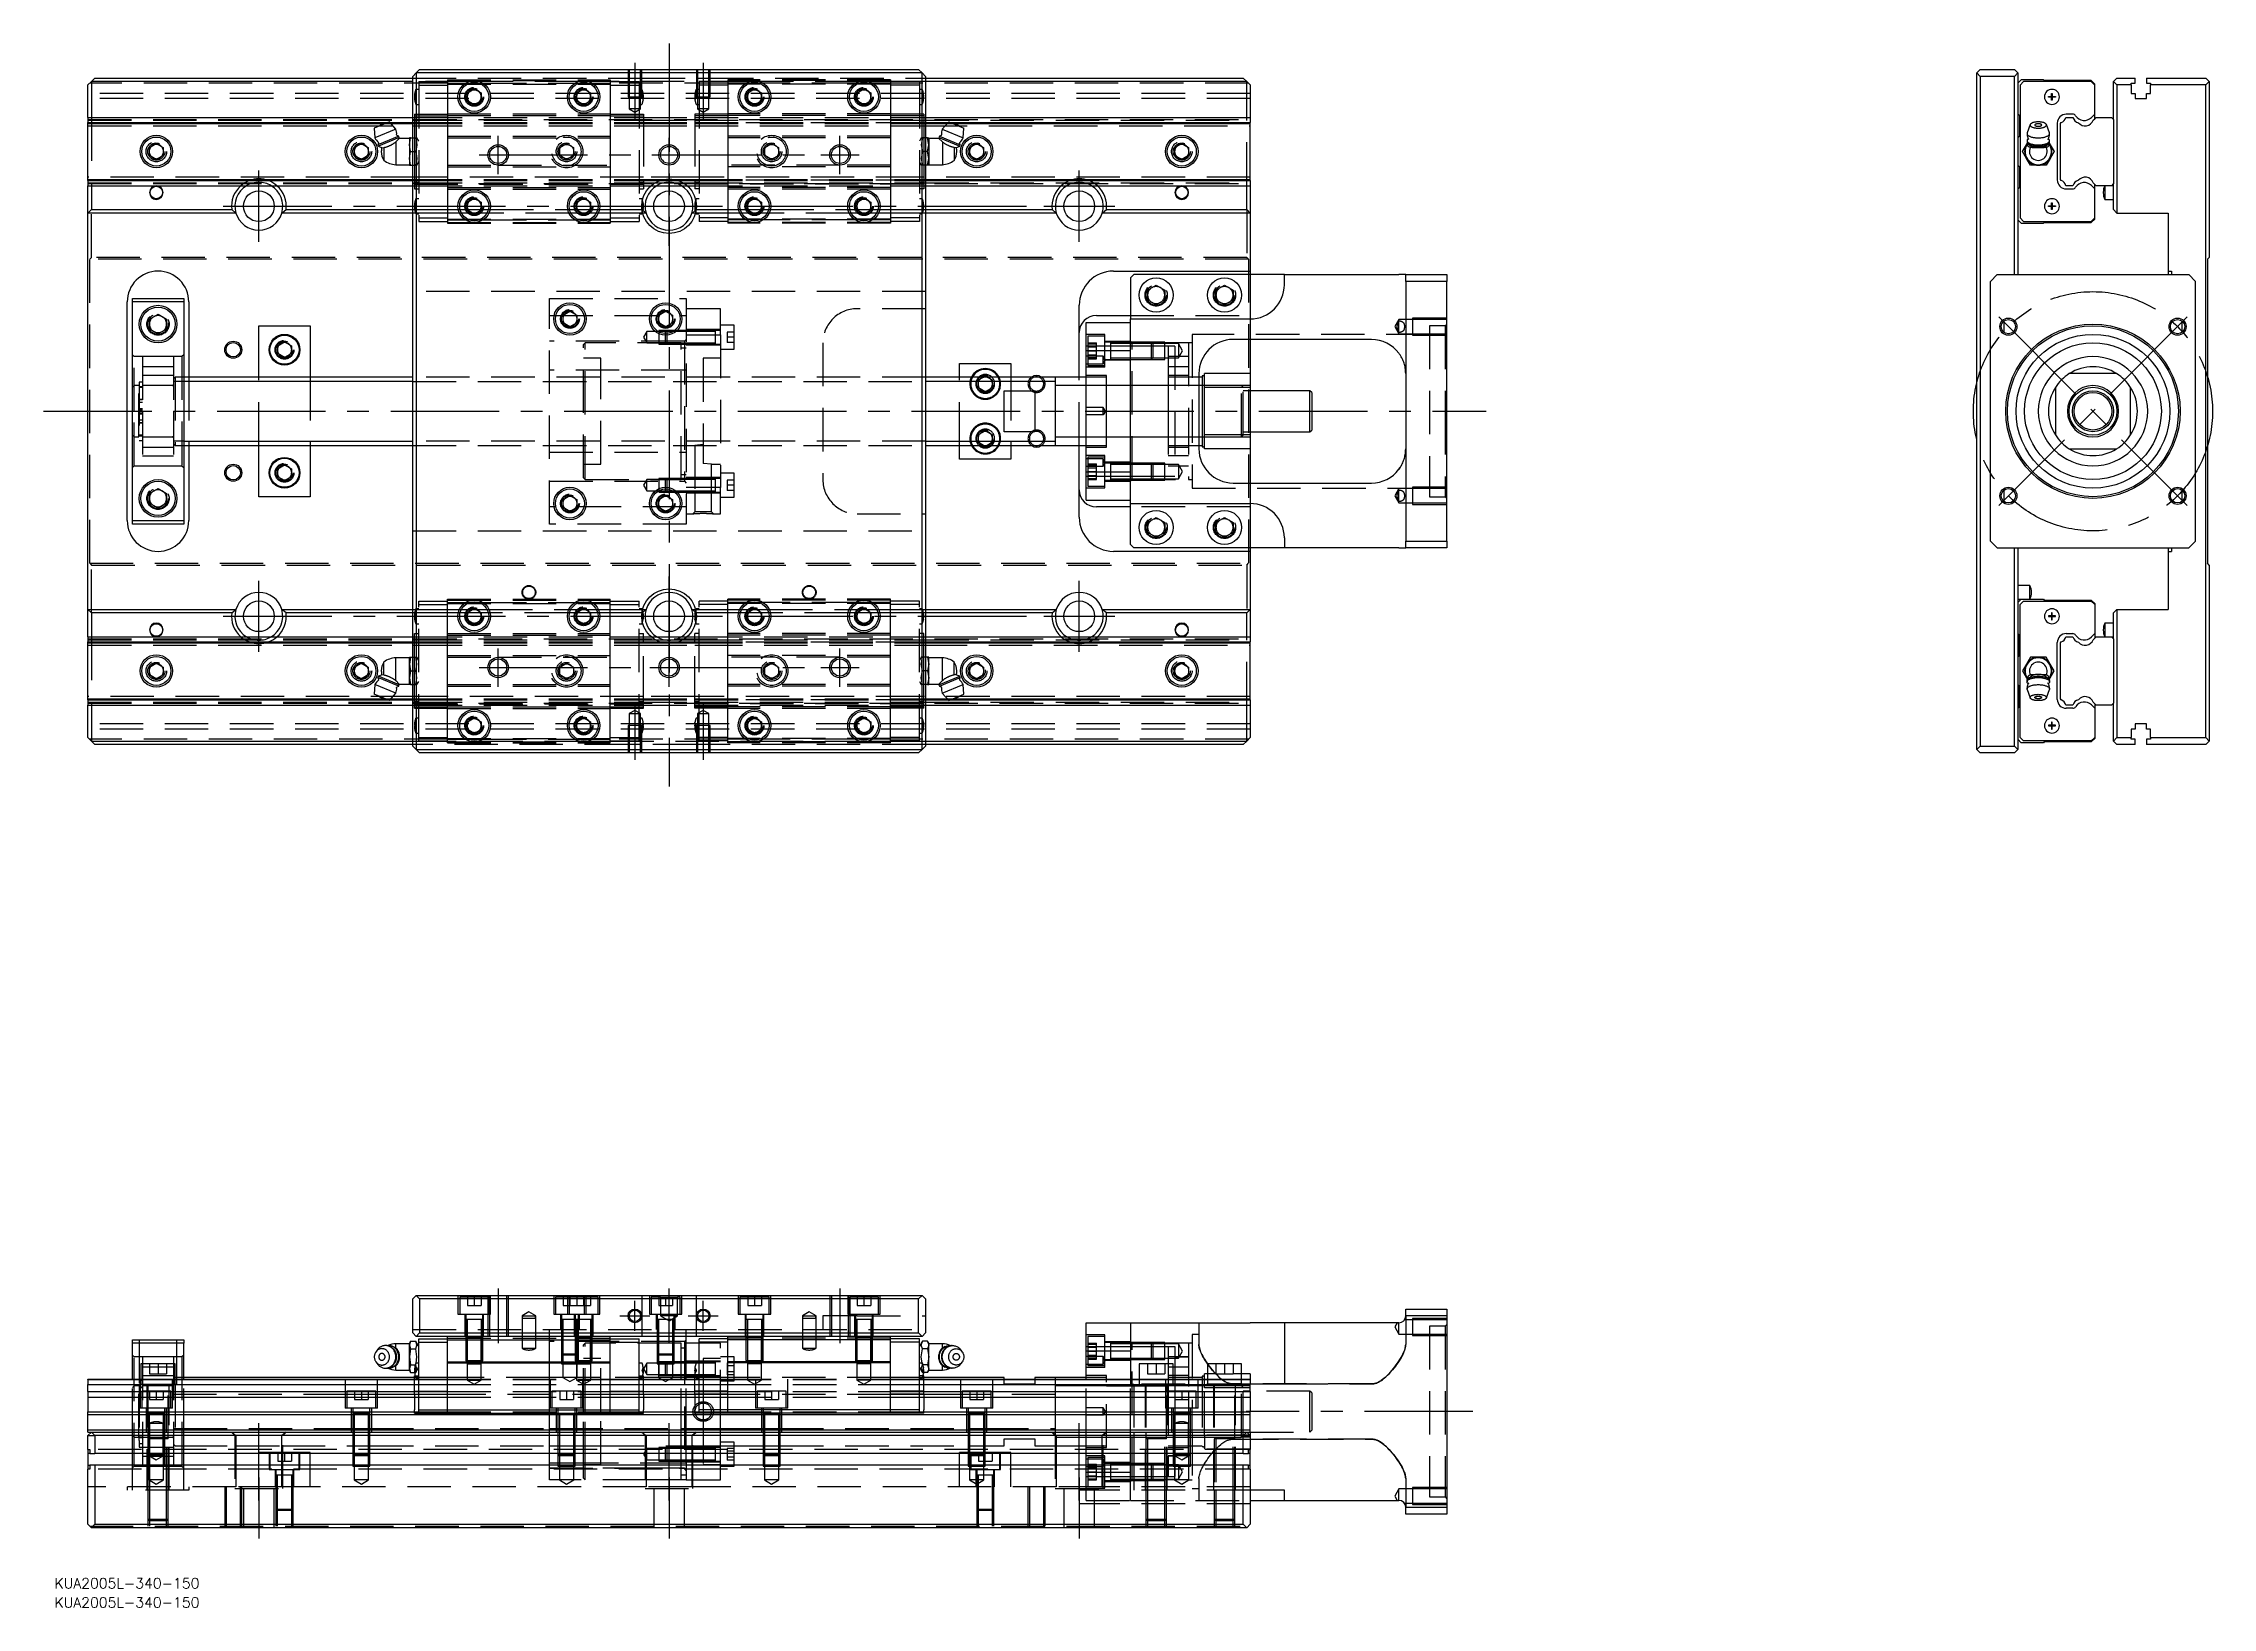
# Model space of a CAD drawing. Extents: x -13 to 622, y -350 to 108.
import ezdxf

# ---------------------------------------------------------------- set-up
doc = ezdxf.new("R2010")
doc.units = 0
doc.linetypes.add('CENTER', pattern=[50.8, 31.75, -6.35, 6.35, -6.35])
doc.linetypes.add('DASHED', pattern=[19.05, 12.7, -6.35])
doc.layers.get('0').update_dxf_attribs({"linetype": 'CONTINUOUS'})
doc.layers.add('CENTER', color=1, linetype='CENTER')
doc.styles.get("Standard").update_dxf_attribs({"font": 'txt.shx', "height": 3, "bigfont": 'bigfont.shx'})

# ---------------------------------------------------------------- blocks, each defined once
blk = doc.blocks.new('*U2')
at = {"color": 7, "linetype": 'CONTINUOUS'}
blk.add_text('KUA2005L-340-150', height=3, dxfattribs=at).set_placement((-9.81, -344.48))
blk = doc.blocks.new('*U3')
at = {"color": 7, "linetype": 'CONTINUOUS'}
blk.add_text('KUA2005L-340-150', height=3, dxfattribs=at).set_placement((-9.81, -350.1))

msp = doc.modelspace()

# ---------------------------------------------------------------- linework, layer by layer
at = {"color": 7, "linetype": 'CONTINUOUS'}
for p, q in [((1, 96.5), (0, 95.5)), ((0, 86), (0, 95.5)), ((2, 97.5), (1, 96.5)), ((1, 96.5), (1, 86)), ((95, 96.5), (1, 96.5)), ((2, 97.5), (95, 97.5)), ((95, 98), (96, 99)), ((95, -98), (95, 98)), ((96, 99), (97, 100)), ((244, 99), (96, 99)), ((96, 99), (96, -99)), ((97, 100), (243, 100)), ((243, 100), (244, 99)), ((244, 99), (245, 98)), ((244, -99), (244, 99)), ((245, 98), (245, -98)), ((245, 97.5), (338, 97.5)), ((339, 96.5), (245, 96.5)), ((339, 96.5), (338, 97.5)), ((340, 95.5), (339, 96.5)), ((339, 86), (339, 96.5)), ((340, 95.5), (340, 86)), ((553.56, 100), (552.56, 99)), ((552.56, 99), (553.56, 98)), ((552.56, -99), (552.56, 99)), ((553.56, 100), (563.56, 100)), ((563.56, 98), (553.56, 98)), ((553.56, 98), (553.56, -98)), ((564.56, 99), (563.56, 100)), ((563.56, 98), (564.56, 99)), ((563.56, 40), (563.56, 98)), ((564.56, 99), (564.56, 40)), ((565.56, 97), (564.56, 96)), ((566.26, 96.45), (565.26, 95.45)), ((565.26, 95.45), (565.26, 56.55)), ((572.06, 97), (565.56, 97)), ((586.06, 96.45), (566.26, 96.45)), ((572.31, 96.75), (572.06, 97)), ((586.06, 96.75), (572.31, 96.75)), ((587.06, 95.75), (586.06, 96.75)), ((587.06, 95.45), (586.06, 96.45)), ((587.06, 95.45), (587.06, 95.75)), ((587.06, 86.92), (587.06, 95.45)), ((592.56, 96.5), (593.56, 97.5)), ((592.56, 85.4), (592.56, 96.5)), ((593.56, 95.5), (592.56, 96.5)), ((593.56, 97.5), (598.86, 97.5)), ((597.71, 95.5), (593.56, 95.5)), ((593.56, 95.5), (593.56, 58)), ((597.71, 96), (598.86, 96)), ((597.71, 95.5), (597.71, 96)), ((597.71, 95.5), (597.71, 93)), ((598.86, 96), (598.86, 97.5)), ((602.26, 97.5), (619.56, 97.5)), ((602.26, 97.5), (602.26, 96)), ((602.26, 96), (603.41, 96)), ((603.41, 96), (603.41, 95.5)), ((603.41, 93), (603.41, 95.5)), ((619.56, 95.5), (603.41, 95.5)), ((619.56, 97.5), (620.56, 96.5)), ((620.56, 96.5), (619.56, 95.5)), ((619.56, -95.5), (619.56, 95.5)), ((620.56, 96.5), (620.56, 45)), ((111, 93.15), (113, 94.31)), ((111, 90.85), (111, 93.15)), ((113, 89.69), (111, 90.85)), ((113, 94.31), (115, 93.15)), ((115, 90.85), (113, 89.69)), ((115, 93.15), (115, 90.85)), ((143, 93.15), (145, 94.31)), ((143, 90.85), (143, 93.15)), ((145, 89.69), (143, 90.85)), ((145, 94.31), (147, 93.15)), ((147, 90.85), (145, 89.69)), ((147, 93.15), (147, 90.85)), ((193, 93.15), (195, 94.31)), ((193, 90.85), (193, 93.15)), ((195, 89.69), (193, 90.85)), ((195, 94.31), (197, 93.15)), ((197, 90.85), (195, 89.69)), ((197, 93.15), (197, 90.85)), ((225, 93.15), (227, 94.31)), ((225, 90.85), (225, 93.15)), ((227, 89.69), (225, 90.85)), ((227, 94.31), (229, 93.15)), ((229, 90.85), (227, 89.69)), ((229, 93.15), (229, 90.85)), ((573.56, 92.1), (574.46, 92.1)), ((573.56, 91.9), (573.56, 92.1)), ((574.46, 91.9), (573.56, 91.9)), ((574.46, 92.1), (574.46, 93)), ((574.46, 93), (574.66, 93)), ((574.46, 92.1), (574.56, 92)), ((574.46, 91.9), (574.56, 92)), ((574.46, 91), (574.46, 91.9)), ((574.66, 91), (574.46, 91)), ((574.66, 92.1), (574.56, 92)), ((574.66, 91.9), (574.56, 92)), ((574.66, 93), (574.66, 92.1)), ((574.66, 92.1), (575.56, 92.1)), ((575.56, 91.9), (574.66, 91.9)), ((574.66, 91.9), (574.66, 91)), ((575.56, 92.1), (575.56, 91.9)), ((597.71, 93), (598.86, 93)), ((598.86, 93), (598.86, 91.5)), ((598.86, 91.5), (602.26, 91.5)), ((602.26, 93), (603.41, 93)), ((602.26, 91.5), (602.26, 93)), ((0, 86), (0, 84.48)), ((0, 86), (95, 86)), ((0, 84.48), (87.73, 84.48)), ((0, 84.2), (0, 84.48)), ((0, 67.8), (0, 84.2)), ((0, 84.2), (87.05, 84.2)), ((88.2, 84.68), (83.77, 82.84)), ((83.77, 82.84), (83.97, 80)), ((90.07, 82.53), (83.97, 80)), ((90.07, 82.53), (88.2, 84.68)), ((88.37, 84.48), (95, 84.48)), ((88.62, 84.2), (95, 84.2)), ((245, 86), (340, 86)), ((245, 84.48), (251.63, 84.48)), ((245, 84.2), (251.38, 84.2)), ((251.8, 84.68), (249.93, 82.53)), ((249.93, 82.53), (256.03, 80)), ((251.8, 84.68), (256.23, 82.84)), ((252.27, 84.48), (340, 84.48)), ((252.95, 84.2), (340, 84.2)), ((256.03, 80), (256.23, 82.84)), ((340, 86), (340, 84.48)), ((340, 84.2), (340, 84.48)), ((340, 67.8), (340, 84.2)), ((564.56, 87), (565.06, 86.5)), ((565.06, 86.5), (565.06, 80.5)), ((568.18, 83.89), (567.29, 81.44)), ((568.18, 83.89), (568.16, 83.81)), ((568.16, 83.81), (568.16, 83.73)), ((568.16, 83.73), (568.18, 83.65)), ((568.21, 83.95), (568.18, 83.89)), ((568.18, 83.65), (568.21, 83.58)), ((568.25, 84.02), (568.21, 83.95)), ((568.21, 83.58), (568.26, 83.5)), ((568.31, 84.08), (568.25, 84.02)), ((568.26, 83.5), (568.33, 83.42)), ((568.37, 84.14), (568.31, 84.08)), ((568.33, 83.42), (568.41, 83.35)), ((568.45, 84.2), (568.37, 84.14)), ((568.41, 83.35), (568.51, 83.28)), ((568.54, 84.25), (568.45, 84.2)), ((568.51, 83.28), (568.62, 83.22)), ((568.63, 84.31), (568.54, 84.25)), ((568.62, 83.22), (568.75, 83.16)), ((568.74, 84.36), (568.63, 84.31)), ((568.86, 84.41), (568.74, 84.36)), ((568.75, 83.16), (568.89, 83.1)), ((568.98, 84.45), (568.86, 84.41)), ((568.89, 83.1), (569.04, 83.05)), ((569.12, 84.49), (568.98, 84.45)), ((569.04, 83.05), (569.21, 83)), ((569.26, 84.53), (569.12, 84.49)), ((569.21, 83), (569.38, 82.96)), ((569.41, 84.57), (569.26, 84.53)), ((569.38, 82.96), (569.57, 82.92)), ((569.56, 84.6), (569.41, 84.57)), ((569.72, 84.62), (569.56, 84.6)), ((569.58, 83.83), (569.56, 83.79)), ((569.56, 83.79), (569.56, 83.76)), ((569.56, 83.76), (569.56, 83.73)), ((569.56, 83.73), (569.58, 83.69)), ((569.57, 82.92), (569.76, 82.9)), ((569.59, 83.86), (569.58, 83.83)), ((569.58, 83.69), (569.59, 83.66)), ((569.62, 83.89), (569.59, 83.86)), ((569.59, 83.66), (569.62, 83.63)), ((569.65, 83.92), (569.62, 83.89)), ((569.62, 83.63), (569.65, 83.6)), ((569.69, 83.95), (569.65, 83.92)), ((569.65, 83.6), (569.69, 83.57)), ((569.74, 83.98), (569.69, 83.95)), ((569.69, 83.57), (569.74, 83.54)), ((569.88, 84.64), (569.72, 84.62)), ((569.79, 84.01), (569.74, 83.98)), ((569.74, 83.54), (569.79, 83.51)), ((569.76, 82.9), (569.95, 82.87)), ((569.85, 84.03), (569.79, 84.01)), ((569.79, 83.51), (569.85, 83.49)), ((569.92, 84.05), (569.85, 84.03)), ((569.85, 83.49), (569.92, 83.47)), ((570.05, 84.66), (569.88, 84.64)), ((569.99, 84.07), (569.92, 84.05)), ((569.92, 83.47), (569.99, 83.45)), ((569.95, 82.87), (570.15, 82.86)), ((570.06, 84.09), (569.99, 84.07)), ((569.99, 83.45), (570.06, 83.43)), ((570.22, 84.67), (570.05, 84.66)), ((570.14, 84.11), (570.06, 84.09)), ((570.06, 83.43), (570.14, 83.41)), ((570.22, 84.12), (570.14, 84.11)), ((570.14, 83.41), (570.22, 83.4)), ((570.15, 82.86), (570.36, 82.85)), ((570.39, 84.68), (570.22, 84.67)), ((570.3, 84.13), (570.22, 84.12)), ((570.22, 83.4), (570.3, 83.39)), ((570.39, 84.14), (570.3, 84.13)), ((570.3, 83.39), (570.39, 83.38)), ((570.36, 82.85), (570.56, 82.84)), ((570.56, 84.68), (570.39, 84.68)), ((570.47, 84.14), (570.39, 84.14)), ((570.39, 83.38), (570.47, 83.38)), ((570.56, 84.14), (570.47, 84.14)), ((570.47, 83.38), (570.56, 83.38)), ((570.73, 84.68), (570.56, 84.68)), ((570.65, 84.14), (570.56, 84.14)), ((570.56, 83.38), (570.65, 83.38)), ((570.56, 82.84), (570.76, 82.85)), ((570.73, 84.14), (570.65, 84.14)), ((570.65, 83.38), (570.73, 83.38)), ((570.9, 84.67), (570.73, 84.68)), ((570.82, 84.13), (570.73, 84.14)), ((570.73, 83.38), (570.82, 83.39)), ((570.76, 82.85), (570.97, 82.86)), ((570.9, 84.12), (570.82, 84.13)), ((570.82, 83.39), (570.9, 83.4)), ((571.07, 84.66), (570.9, 84.67)), ((570.98, 84.11), (570.9, 84.12)), ((570.9, 83.4), (570.98, 83.41)), ((570.97, 82.86), (571.17, 82.87)), ((571.06, 84.09), (570.98, 84.11)), ((570.98, 83.41), (571.06, 83.43)), ((571.13, 84.07), (571.06, 84.09)), ((571.06, 83.43), (571.13, 83.45)), ((571.24, 84.64), (571.07, 84.66)), ((571.2, 84.05), (571.13, 84.07)), ((571.13, 83.45), (571.2, 83.47)), ((571.17, 82.87), (571.36, 82.9)), ((571.27, 84.03), (571.2, 84.05)), ((571.2, 83.47), (571.27, 83.49)), ((571.4, 84.62), (571.24, 84.64)), ((571.33, 84.01), (571.27, 84.03)), ((571.27, 83.49), (571.33, 83.51)), ((571.38, 83.98), (571.33, 84.01)), ((571.33, 83.51), (571.38, 83.54)), ((571.36, 82.9), (571.55, 82.92)), ((571.43, 83.95), (571.38, 83.98)), ((571.38, 83.54), (571.43, 83.57)), ((571.56, 84.6), (571.4, 84.62)), ((571.47, 83.92), (571.43, 83.95)), ((571.43, 83.57), (571.47, 83.6)), ((571.5, 83.89), (571.47, 83.92)), ((571.47, 83.6), (571.5, 83.63)), ((571.53, 83.86), (571.5, 83.89)), ((571.5, 83.63), (571.53, 83.66)), ((571.54, 83.83), (571.53, 83.86)), ((571.53, 83.66), (571.54, 83.69)), ((571.56, 83.79), (571.54, 83.83)), ((571.54, 83.69), (571.56, 83.73)), ((571.55, 82.92), (571.74, 82.96)), ((571.71, 84.57), (571.56, 84.6)), ((571.56, 83.76), (571.56, 83.79)), ((571.56, 83.73), (571.56, 83.76)), ((571.86, 84.53), (571.71, 84.57)), ((571.74, 82.96), (571.91, 83)), ((572, 84.49), (571.86, 84.53)), ((571.91, 83), (572.08, 83.05)), ((572.14, 84.45), (572, 84.49)), ((572.08, 83.05), (572.23, 83.1)), ((572.26, 84.41), (572.14, 84.45)), ((572.23, 83.1), (572.37, 83.16)), ((572.38, 84.36), (572.26, 84.41)), ((572.37, 83.16), (572.5, 83.22)), ((572.49, 84.31), (572.38, 84.36)), ((572.58, 84.25), (572.49, 84.31)), ((572.5, 83.22), (572.61, 83.28)), ((572.67, 84.2), (572.58, 84.25)), ((572.61, 83.28), (572.71, 83.35)), ((572.75, 84.14), (572.67, 84.2)), ((572.71, 83.35), (572.79, 83.42)), ((572.81, 84.08), (572.75, 84.14)), ((572.79, 83.42), (572.86, 83.5)), ((572.87, 84.02), (572.81, 84.08)), ((572.86, 83.5), (572.91, 83.58)), ((572.91, 83.95), (572.87, 84.02)), ((572.94, 83.89), (572.91, 83.95)), ((572.91, 83.58), (572.94, 83.65)), ((572.96, 83.81), (572.94, 83.89)), ((573.83, 81.44), (572.94, 83.89)), ((572.94, 83.65), (572.96, 83.73)), ((572.96, 83.73), (572.96, 83.81)), ((576.13, 84.33), (576.13, 67.67)), ((577.06, 84.2), (577.22, 84.48)), ((577.06, 67.8), (577.06, 84.2)), ((578.62, 86), (580.7, 86)), ((580.64, 86.93), (578.73, 86.93)), ((587.06, 86.92), (586.1, 85.95)), ((586.61, 85.15), (587.06, 85.6)), ((587.06, 85.6), (587.06, 86.92)), ((587.06, 85.6), (587.46, 86)), ((587.46, 86), (591.96, 86)), ((591.96, 86), (592.56, 85.4)), ((592.56, 85.4), (592.56, 66.6)), ((18, 77.15), (20, 78.31)), ((18, 74.85), (18, 77.15)), ((20, 78.31), (22, 77.15)), ((22, 77.15), (22, 74.85)), ((78, 77.15), (80, 78.31)), ((78, 74.85), (78, 77.15)), ((80, 78.31), (82, 77.15)), ((82, 77.15), (82, 74.85)), ((90.93, 80.45), (84.83, 77.93)), ((85.04, 78.44), (84.83, 77.93)), ((84.83, 77.93), (84.98, 77.56)), ((91.08, 80.08), (84.98, 77.56)), ((84.98, 77.56), (86.1, 77.09)), ((85.94, 77.07), (86.6, 77.18)), ((86.6, 77.18), (86.74, 77.21)), ((86.6, 77.18), (86.6, 73.4)), ((86.74, 77.21), (86.88, 77.24)), ((86.88, 77.24), (87.02, 77.28)), ((87.02, 77.28), (87.17, 77.32)), ((87.17, 77.32), (87.32, 77.36)), ((87.32, 77.36), (87.47, 77.41)), ((87.47, 77.41), (87.6, 77.46)), ((87.6, 77.46), (87.73, 77.5)), ((87.73, 77.5), (87.86, 77.55)), ((87.86, 77.55), (88, 77.61)), ((88, 77.61), (88.13, 77.66)), ((88.13, 77.66), (88.26, 77.72)), ((88.26, 77.72), (88.39, 77.78)), ((88.39, 77.78), (88.52, 77.85)), ((88.52, 77.85), (88.66, 77.91)), ((88.66, 77.91), (88.79, 77.98)), ((88.79, 77.98), (88.91, 78.05)), ((88.91, 78.05), (89.04, 78.12)), ((89.04, 78.12), (89.16, 78.2)), ((89.16, 78.2), (89.28, 78.27)), ((89.28, 78.27), (89.4, 78.35)), ((89.4, 78.35), (89.52, 78.43)), ((89.52, 78.43), (89.63, 78.51)), ((89.63, 78.51), (89.74, 78.59)), ((89.74, 78.59), (89.84, 78.67)), ((89.84, 78.67), (89.95, 78.75)), ((89.95, 78.75), (90.04, 78.83)), ((90.04, 78.83), (91.08, 79.85)), ((90.04, 78.83), (90.04, 72.15)), ((90.93, 80.45), (90.42, 80.66)), ((90.9, 79.64), (91.08, 80.08)), ((91.08, 80.08), (90.93, 80.45)), ((94.04, 79.85), (91.08, 79.85)), ((94.4, 80), (94.04, 80)), ((94.04, 80), (94.04, 78)), ((94.04, 78), (94.4, 80)), ((94.04, 78), (94.04, 74)), ((94.4, 76), (94.04, 78)), ((94.4, 80), (95, 80)), ((245.6, 80), (245, 80)), ((245.6, 80), (245.96, 80)), ((245.96, 78), (245.6, 80)), ((245.6, 76), (245.96, 78)), ((245.96, 80), (245.96, 78)), ((248.92, 79.85), (245.96, 79.85)), ((245.96, 78), (245.96, 74)), ((249.07, 80.45), (248.92, 80.08)), ((248.92, 80.08), (249.1, 79.64)), ((248.92, 80.08), (255.02, 77.56)), ((249.96, 78.83), (248.92, 79.85)), ((249.58, 80.66), (249.07, 80.45)), ((249.07, 80.45), (255.17, 77.93)), ((250.05, 78.75), (249.96, 78.83)), ((249.96, 78.83), (249.96, 72.15)), ((250.16, 78.67), (250.05, 78.75)), ((250.26, 78.59), (250.16, 78.67)), ((250.37, 78.51), (250.26, 78.59)), ((250.48, 78.43), (250.37, 78.51)), ((250.6, 78.35), (250.48, 78.43)), ((250.72, 78.27), (250.6, 78.35)), ((250.84, 78.2), (250.72, 78.27)), ((250.96, 78.12), (250.84, 78.2)), ((251.09, 78.05), (250.96, 78.12)), ((251.22, 77.98), (251.09, 78.05)), ((251.35, 77.91), (251.22, 77.98)), ((251.48, 77.84), (251.35, 77.91)), ((251.61, 77.78), (251.48, 77.84)), ((251.74, 77.72), (251.61, 77.78)), ((251.88, 77.66), (251.74, 77.72)), ((252.01, 77.61), (251.88, 77.66)), ((252.14, 77.55), (252.01, 77.61)), ((252.27, 77.5), (252.14, 77.55)), ((252.41, 77.46), (252.27, 77.5)), ((252.53, 77.41), (252.41, 77.46)), ((252.69, 77.36), (252.53, 77.41)), ((252.84, 77.32), (252.69, 77.36)), ((252.98, 77.28), (252.84, 77.32)), ((253.13, 77.24), (252.98, 77.28)), ((253.27, 77.21), (253.13, 77.24)), ((253.4, 77.18), (253.27, 77.21)), ((254.06, 77.07), (253.4, 77.18)), ((253.4, 77.18), (253.4, 73.4)), ((253.9, 77.09), (255.02, 77.56)), ((255.17, 77.93), (254.96, 78.44)), ((255.02, 77.56), (255.17, 77.93)), ((258, 77.15), (260, 78.31)), ((258, 74.85), (258, 77.15)), ((260, 78.31), (262, 77.15)), ((262, 77.15), (262, 74.85)), ((318, 77.15), (320, 78.31)), ((318, 74.85), (318, 77.15)), ((320, 78.31), (322, 77.15)), ((322, 77.15), (322, 74.85)), ((565.06, 80.5), (564.56, 80)), ((565.94, 76), (567.1, 78)), ((567.1, 78), (567.38, 78.49)), ((567.29, 81.44), (567.26, 81.27)), ((567.26, 81.27), (567.27, 81.17)), ((567.26, 81.27), (567.26, 81.26)), ((567.26, 81.26), (567.26, 81.09)), ((567.26, 81.09), (567.28, 80.93)), ((567.28, 79.33), (567.26, 79.26)), ((567.26, 79.26), (567.26, 79.19)), ((567.26, 79.19), (567.27, 79.09)), ((567.26, 79.19), (567.26, 78.82)), ((567.26, 78.82), (567.26, 78.75)), ((567.26, 78.75), (567.28, 78.69)), ((567.27, 81.17), (567.3, 81.07)), ((567.27, 79.09), (567.3, 78.99)), ((567.28, 80.93), (567.3, 80.77)), ((567.3, 79.39), (567.28, 79.33)), ((567.28, 78.69), (567.3, 78.62)), ((567.3, 81.07), (567.35, 80.97)), ((567.3, 80.77), (567.33, 80.61)), ((567.33, 79.46), (567.3, 79.39)), ((567.3, 78.99), (567.35, 78.9)), ((567.3, 78.62), (567.33, 78.55)), ((567.33, 80.61), (567.36, 80.45)), ((567.38, 79.52), (567.33, 79.46)), ((567.33, 78.55), (567.38, 78.49)), ((567.35, 80.97), (567.42, 80.88)), ((567.35, 78.9), (567.42, 78.8)), ((567.36, 80.45), (567.41, 80.3)), ((567.43, 79.59), (567.38, 79.52)), ((567.38, 78.49), (567.43, 78.42)), ((567.41, 80.3), (567.46, 80.14)), ((567.42, 80.88), (567.51, 80.78)), ((567.42, 78.8), (567.51, 78.71)), ((567.49, 79.65), (567.43, 79.59)), ((567.43, 78.42), (567.49, 78.36)), ((567.46, 80.14), (567.51, 80)), ((567.47, 77.98), (567.48, 78.05)), ((567.47, 77.91), (567.47, 77.98)), ((567.48, 77.84), (567.47, 77.91)), ((567.48, 78.05), (567.5, 78.12)), ((567.49, 77.78), (567.48, 77.84)), ((567.56, 79.71), (567.49, 79.65)), ((567.49, 78.36), (567.56, 78.3)), ((567.5, 77.72), (567.49, 77.78)), ((567.5, 78.12), (567.52, 78.2)), ((567.53, 77.66), (567.5, 77.72)), ((567.51, 80.78), (567.62, 80.69)), ((567.51, 80), (567.58, 79.85)), ((567.51, 78.71), (567.62, 78.62)), ((567.52, 78.2), (567.55, 78.27)), ((567.56, 77.61), (567.53, 77.66)), ((567.55, 78.27), (567.56, 78.29)), ((567.62, 79.77), (567.56, 79.71)), ((567.56, 78.3), (567.68, 78.21)), ((567.56, 78.3), (568.55, 77.46)), ((567.59, 77.55), (567.56, 77.61)), ((567.58, 79.85), (567.65, 79.71)), ((567.64, 77.5), (567.59, 77.55)), ((567.62, 80.69), (567.75, 80.61)), ((567.62, 78.62), (567.75, 78.53)), ((567.68, 77.46), (567.64, 77.5)), ((567.65, 79.71), (567.73, 79.57)), ((567.68, 78.21), (567.82, 78.12)), ((567.74, 77.41), (567.68, 77.46)), ((567.73, 79.57), (567.76, 79.51)), ((567.8, 77.36), (567.74, 77.41)), ((567.75, 80.61), (567.89, 80.52)), ((567.75, 78.53), (567.89, 78.45)), ((567.88, 77.32), (567.8, 77.36)), ((567.82, 78.12), (567.98, 78.03)), ((567.96, 77.28), (567.88, 77.32)), ((567.89, 80.52), (568.05, 80.45)), ((567.89, 78.45), (568.05, 78.37)), ((568.05, 77.24), (567.96, 77.28)), ((567.98, 78.03), (568.15, 77.96)), ((568.05, 80.45), (568.23, 80.37)), ((568.05, 78.37), (568.23, 78.3)), ((568.15, 77.21), (568.05, 77.24)), ((568.15, 77.96), (568.35, 77.88)), ((568.24, 77.18), (568.15, 77.21)), ((568.23, 80.37), (568.42, 80.31)), ((568.23, 78.3), (568.42, 78.23)), ((568.4, 77.16), (568.24, 77.18)), ((568.35, 77.88), (568.55, 77.82)), ((568.56, 77.15), (568.4, 77.16)), ((568.42, 80.31), (568.62, 80.24)), ((568.42, 78.23), (568.62, 78.17)), ((568.55, 77.82), (568.77, 77.76)), ((568.56, 77.46), (568.55, 77.46)), ((568.6, 77.42), (568.56, 77.46)), ((568.71, 77.13), (568.56, 77.15)), ((568.66, 77.39), (568.6, 77.42)), ((568.62, 80.24), (568.84, 80.19)), ((568.62, 78.17), (568.84, 78.11)), ((568.72, 77.35), (568.66, 77.39)), ((568.87, 77.12), (568.71, 77.13)), ((568.78, 77.32), (568.72, 77.35)), ((568.77, 77.76), (569.01, 77.71)), ((568.84, 77.3), (568.78, 77.32)), ((568.84, 80.19), (569.06, 80.14)), ((568.84, 78.11), (569.06, 78.07)), ((568.92, 77.27), (568.84, 77.3)), ((569.04, 77.11), (568.87, 77.12)), ((568.99, 77.25), (568.92, 77.27)), ((569.07, 77.23), (568.99, 77.25)), ((569.01, 77.71), (569.25, 77.66)), ((569.2, 77.1), (569.04, 77.11)), ((569.06, 80.14), (569.3, 80.1)), ((569.06, 78.07), (569.3, 78.02)), ((569.15, 77.21), (569.07, 77.23)), ((569.24, 77.19), (569.15, 77.21)), ((569.35, 77.09), (569.2, 77.1)), ((569.31, 77.18), (569.24, 77.19)), ((569.25, 77.66), (569.5, 77.63)), ((569.3, 80.1), (569.54, 80.07)), ((569.3, 78.02), (569.54, 77.99)), ((569.39, 77.16), (569.31, 77.18)), ((569.53, 77.09), (569.35, 77.09)), ((569.47, 77.15), (569.39, 77.16)), ((569.55, 77.14), (569.47, 77.15)), ((569.5, 77.63), (569.76, 77.6)), ((569.71, 77.08), (569.53, 77.09)), ((569.54, 80.07), (569.79, 80.04)), ((569.54, 77.99), (569.79, 77.96)), ((569.64, 77.13), (569.55, 77.14)), ((569.72, 77.13), (569.64, 77.13)), ((569.87, 77.08), (569.71, 77.08)), ((569.81, 77.12), (569.72, 77.13)), ((569.76, 77.6), (570.02, 77.58)), ((569.79, 80.04), (570.04, 80.02)), ((569.79, 77.96), (570.04, 77.94)), ((569.9, 77.11), (569.81, 77.12)), ((570.04, 77.08), (569.87, 77.08)), ((569.99, 77.11), (569.9, 77.11)), ((570.09, 77.1), (569.99, 77.11)), ((570.02, 77.58), (570.29, 77.56)), ((570.04, 80.02), (570.3, 80.01)), ((570.04, 77.94), (570.3, 77.93)), ((570.21, 77.07), (570.04, 77.08)), ((570.17, 77.1), (570.09, 77.1)), ((570.24, 77.1), (570.17, 77.1)), ((570.39, 77.07), (570.21, 77.07)), ((570.32, 77.1), (570.24, 77.1)), ((570.29, 77.56), (570.56, 77.56)), ((570.3, 80.01), (570.56, 80)), ((570.3, 77.93), (570.56, 77.93)), ((570.4, 77.09), (570.32, 77.1)), ((570.56, 77.07), (570.39, 77.07)), ((570.48, 77.09), (570.4, 77.09)), ((570.56, 77.09), (570.48, 77.09)), ((570.56, 80), (570.82, 80.01)), ((570.56, 77.93), (570.82, 77.93)), ((570.56, 77.56), (570.83, 77.56)), ((570.64, 77.09), (570.56, 77.09)), ((570.76, 77.07), (570.56, 77.07)), ((570.72, 77.09), (570.64, 77.09)), ((570.8, 77.1), (570.72, 77.09)), ((570.96, 77.07), (570.76, 77.07)), ((570.88, 77.1), (570.8, 77.1)), ((570.82, 80.01), (571.08, 80.02)), ((570.82, 77.93), (571.08, 77.94)), ((570.83, 77.56), (571.1, 77.58)), ((570.95, 77.1), (570.88, 77.1)), ((571.03, 77.1), (570.95, 77.1)), ((571.17, 77.08), (570.96, 77.07)), ((571.13, 77.11), (571.03, 77.1)), ((571.08, 80.02), (571.33, 80.04)), ((571.08, 77.94), (571.33, 77.96)), ((571.1, 77.58), (571.36, 77.6)), ((571.22, 77.11), (571.13, 77.11)), ((571.36, 77.08), (571.17, 77.08)), ((571.31, 77.12), (571.22, 77.11)), ((571.4, 77.13), (571.31, 77.12)), ((571.33, 80.04), (571.58, 80.07)), ((571.33, 77.96), (571.58, 77.99)), ((571.36, 77.6), (571.62, 77.63)), ((571.56, 77.09), (571.36, 77.08)), ((571.48, 77.13), (571.4, 77.13)), ((571.57, 77.14), (571.48, 77.13)), ((571.77, 77.09), (571.56, 77.09)), ((571.65, 77.15), (571.57, 77.14)), ((571.58, 80.07), (571.82, 80.1)), ((571.58, 77.99), (571.82, 78.02)), ((571.62, 77.63), (571.87, 77.66)), ((571.73, 77.16), (571.65, 77.15)), ((571.81, 77.18), (571.73, 77.16)), ((571.95, 77.1), (571.77, 77.09)), ((571.88, 77.19), (571.81, 77.18)), ((571.82, 80.1), (572.06, 80.14)), ((571.82, 78.02), (572.06, 78.07)), ((571.87, 77.66), (572.11, 77.71)), ((571.97, 77.21), (571.88, 77.19)), ((572.14, 77.11), (571.95, 77.1)), ((572.05, 77.23), (571.97, 77.21)), ((572.13, 77.25), (572.05, 77.23)), ((572.06, 80.14), (572.28, 80.19)), ((572.06, 78.07), (572.28, 78.11)), ((572.11, 77.71), (572.35, 77.76)), ((572.2, 77.27), (572.13, 77.25)), ((572.34, 77.13), (572.14, 77.11)), ((572.28, 77.3), (572.2, 77.27)), ((572.28, 80.19), (572.5, 80.24)), ((572.28, 78.11), (572.5, 78.17)), ((572.34, 77.32), (572.28, 77.3)), ((572.4, 77.35), (572.34, 77.32)), ((572.51, 77.14), (572.34, 77.13)), ((572.35, 77.76), (572.57, 77.82)), ((572.46, 77.39), (572.4, 77.35)), ((572.52, 77.42), (572.46, 77.39)), ((572.5, 80.24), (572.7, 80.31)), ((572.5, 78.17), (572.7, 78.23)), ((572.69, 77.16), (572.51, 77.14)), ((572.56, 77.46), (572.52, 77.42)), ((572.57, 77.46), (572.56, 77.46)), ((572.57, 77.46), (573.56, 78.3)), ((572.57, 77.82), (572.77, 77.88)), ((572.88, 77.18), (572.69, 77.16)), ((572.7, 80.31), (572.89, 80.37)), ((572.7, 78.23), (572.89, 78.3)), ((572.77, 77.88), (572.97, 77.96)), ((572.97, 77.21), (572.88, 77.18)), ((572.89, 80.37), (573.07, 80.45)), ((572.89, 78.3), (573.07, 78.37)), ((572.97, 77.96), (573.14, 78.03)), ((573.07, 77.24), (572.97, 77.21)), ((573.07, 80.45), (573.23, 80.52)), ((573.07, 78.37), (573.23, 78.45)), ((573.16, 77.28), (573.07, 77.24)), ((573.14, 78.03), (573.3, 78.12)), ((573.24, 77.32), (573.16, 77.28)), ((573.23, 80.52), (573.37, 80.61)), ((573.23, 78.45), (573.37, 78.53)), ((573.31, 77.36), (573.24, 77.32)), ((573.3, 78.12), (573.44, 78.21)), ((573.38, 77.41), (573.31, 77.36)), ((573.36, 79.52), (573.38, 79.55)), ((573.37, 80.61), (573.5, 80.69)), ((573.37, 78.53), (573.5, 78.62)), ((573.38, 79.55), (573.46, 79.7)), ((573.44, 77.46), (573.38, 77.41)), ((573.44, 78.21), (573.56, 78.3)), ((573.48, 77.5), (573.44, 77.46)), ((573.46, 79.7), (573.54, 79.85)), ((573.53, 77.55), (573.48, 77.5)), ((573.5, 80.69), (573.61, 80.78)), ((573.56, 79.71), (573.5, 79.77)), ((573.5, 78.62), (573.61, 78.71)), ((573.56, 77.61), (573.53, 77.55)), ((573.54, 79.85), (573.61, 80.01)), ((573.63, 79.65), (573.56, 79.71)), ((573.56, 78.3), (573.63, 78.36)), ((573.56, 78.29), (573.57, 78.27)), ((573.59, 77.66), (573.56, 77.61)), ((573.57, 78.27), (573.6, 78.2)), ((573.62, 77.72), (573.59, 77.66)), ((573.6, 78.2), (573.62, 78.12)), ((573.61, 80.78), (573.7, 80.88)), ((573.61, 80.01), (573.67, 80.17)), ((573.61, 78.71), (573.7, 78.8)), ((573.62, 78.12), (573.64, 78.05)), ((573.63, 77.78), (573.62, 77.72)), ((573.69, 79.59), (573.63, 79.65)), ((573.63, 78.36), (573.69, 78.42)), ((573.64, 77.84), (573.63, 77.78)), ((573.64, 78.05), (573.65, 77.98)), ((573.65, 77.91), (573.64, 77.84)), ((573.65, 77.98), (573.65, 77.91)), ((573.67, 80.17), (573.72, 80.33)), ((573.74, 79.52), (573.69, 79.59)), ((573.69, 78.42), (573.74, 78.49)), ((573.7, 80.88), (573.77, 80.97)), ((573.7, 78.8), (573.77, 78.9)), ((573.72, 80.33), (573.77, 80.49)), ((573.79, 79.46), (573.74, 79.52)), ((573.74, 78.49), (573.79, 78.55)), ((573.74, 78.49), (574.02, 78)), ((573.77, 80.97), (573.82, 81.07)), ((573.77, 80.49), (573.8, 80.65)), ((573.77, 78.9), (573.82, 78.99)), ((573.82, 79.39), (573.79, 79.46)), ((573.79, 78.55), (573.82, 78.62)), ((573.8, 80.65), (573.83, 80.82)), ((573.82, 81.07), (573.85, 81.17)), ((573.84, 79.33), (573.82, 79.39)), ((573.82, 78.99), (573.85, 79.09)), ((573.82, 78.62), (573.84, 78.69)), ((573.86, 81.27), (573.83, 81.44)), ((573.83, 80.82), (573.85, 80.98)), ((573.86, 79.26), (573.84, 79.33)), ((573.84, 78.69), (573.86, 78.75)), ((573.85, 81.17), (573.86, 81.27)), ((573.85, 80.98), (573.86, 81.15)), ((573.85, 79.09), (573.86, 79.19)), ((573.86, 81.15), (573.86, 81.27)), ((573.86, 79.19), (573.86, 79.26)), ((573.86, 78.82), (573.86, 79.19)), ((573.86, 78.75), (573.86, 78.82)), ((574.02, 78), (575.18, 76)), ((20, 73.69), (18, 74.85)), ((22, 74.85), (20, 73.69)), ((80, 73.69), (78, 74.85)), ((82, 74.85), (80, 73.69)), ((90.04, 72.15), (94.04, 72.15)), ((94.04, 74), (94.4, 76)), ((94.04, 74), (94.04, 72)), ((94.4, 72), (94.04, 74)), ((94.04, 72), (94.4, 72)), ((94.4, 76), (95, 76)), ((94.4, 72), (95, 72)), ((245.6, 76), (245, 76)), ((245.6, 72), (245, 72)), ((245.96, 74), (245.6, 76)), ((245.6, 72), (245.96, 74)), ((245.96, 72), (245.6, 72)), ((245.96, 74), (245.96, 72)), ((245.96, 72.15), (249.96, 72.15)), ((260, 73.69), (258, 74.85)), ((262, 74.85), (260, 73.69)), ((320, 73.69), (318, 74.85)), ((322, 74.85), (320, 73.69)), ((564.56, 72), (565.06, 71.5)), ((565.06, 71.5), (565.06, 65.5)), ((567.1, 74), (565.94, 76)), ((568.25, 72), (567.1, 74)), ((570.56, 72), (568.25, 72)), ((572.87, 72), (570.56, 72)), ((574.02, 74), (572.87, 72)), ((575.18, 76), (574.02, 74)), ((0, 67.52), (0, 67.8)), ((0, 67.8), (95, 67.8)), ((0, 67.52), (0, 66)), ((0, 67.52), (95, 67.52)), ((0, 58), (0, 66)), ((0, 66), (95, 66)), ((1, 66), (1, 59)), ((164.71, 66), (175.29, 66)), ((167.26, 67.52), (172.74, 67.52)), ((168.22, 67.8), (171.78, 67.8)), ((245, 67.8), (340, 67.8)), ((245, 67.52), (340, 67.52)), ((245, 66), (340, 66)), ((339, 59), (339, 66)), ((340, 67.52), (340, 67.8)), ((340, 67.52), (340, 66)), ((340, 66), (340, 58)), ((565.06, 65.5), (564.56, 65)), ((577.22, 67.52), (577.06, 67.8)), ((580.7, 66), (578.62, 66)), ((578.73, 65.07), (580.64, 65.07)), ((586.1, 66.05), (587.06, 65.08)), ((587.46, 66), (586.61, 66.85)), ((587.06, 65.08), (587.06, 66.4)), ((587.06, 56.55), (587.06, 65.08)), ((591.96, 66), (587.46, 66)), ((589.56, 64.06), (589.56, 63.94)), ((590.06, 66), (590.06, 62)), ((592.56, 66.6), (591.96, 66)), ((592.56, 66), (591.96, 66)), ((592.56, 59), (592.56, 66.6)), ((0, 58), (1, 59)), ((0, -58), (0, 58)), ((43.29, 58), (0, 58)), ((1, 59), (42.06, 59)), ((43.29, 58), (42.06, 59)), ((56.71, 58), (57.94, 59)), ((95, 58), (56.71, 58)), ((57.94, 59), (95, 59)), ((111, 61.15), (113, 62.31)), ((111, 58.85), (111, 61.15)), ((113, 57.69), (111, 58.85)), ((113, 62.31), (115, 61.15)), ((115, 58.85), (113, 57.69)), ((115, 61.15), (115, 58.85)), ((143, 61.15), (145, 62.31)), ((143, 58.85), (143, 61.15)), ((145, 57.69), (143, 58.85)), ((145, 62.31), (147, 61.15)), ((147, 58.85), (145, 57.69)), ((147, 61.15), (147, 58.85)), ((163.29, 58), (162.25, 58)), ((163.29, 58), (162.36, 58.74)), ((162.5, 60.1), (162.42, 60.1)), ((162.42, 60.1), (162.42, 59.9)), ((162.42, 59.9), (162.5, 59.9)), ((176.71, 58), (177.64, 58.74)), ((177.75, 58), (176.71, 58)), ((177.5, 60.1), (177.58, 60.1)), ((177.58, 59.9), (177.5, 59.9)), ((177.58, 60.1), (177.58, 59.9)), ((193, 61.15), (195, 62.31)), ((193, 58.85), (193, 61.15)), ((195, 57.69), (193, 58.85)), ((195, 62.31), (197, 61.15)), ((197, 58.85), (195, 57.69)), ((197, 61.15), (197, 58.85)), ((225, 61.15), (227, 62.31)), ((225, 58.85), (225, 61.15)), ((227, 57.69), (225, 58.85)), ((227, 62.31), (229, 61.15)), ((229, 58.85), (227, 57.69)), ((229, 61.15), (229, 58.85)), ((245, 59), (282.06, 59)), ((283.29, 58), (245, 58)), ((283.29, 58), (282.06, 59)), ((296.71, 58), (297.94, 59)), ((340, 58), (296.71, 58)), ((297.94, 59), (339, 59)), ((339, 59), (340, 58)), ((340, 58), (340, 41)), ((573.56, 59.9), (573.56, 60.1)), ((573.56, 60.1), (574.46, 60.1)), ((574.46, 59.9), (573.56, 59.9)), ((574.46, 60.1), (574.46, 61)), ((574.46, 61), (574.66, 61)), ((574.46, 60.1), (574.56, 60)), ((574.46, 59.9), (574.56, 60)), ((574.46, 59), (574.46, 59.9)), ((574.66, 59), (574.46, 59)), ((574.66, 60.1), (574.56, 60)), ((574.66, 59.9), (574.56, 60)), ((574.66, 61), (574.66, 60.1)), ((574.66, 60.1), (575.56, 60.1)), ((575.56, 59.9), (574.66, 59.9)), ((574.66, 59.9), (574.66, 59)), ((575.56, 60.1), (575.56, 59.9)), ((590.06, 62), (592.56, 62)), ((592.56, 59), (593.56, 58)), ((593.56, 58), (608.56, 58)), ((608.56, 58), (608.56, 41)), ((564.56, 56), (565.56, 55)), ((565.26, 56.55), (566.26, 55.55)), ((565.56, 55), (572.06, 55)), ((566.26, 55.55), (586.06, 55.55)), ((572.06, 55), (572.31, 55.25)), ((572.31, 55.25), (586.06, 55.25)), ((586.06, 55.55), (587.06, 56.55)), ((586.06, 55.25), (587.06, 56.25)), ((587.06, 56.25), (587.06, 56.55)), ((620.06, 44.5), (620.56, 45)), ((620.06, 44.5), (620.06, -44.5)), ((300, 41), (340, 41)), ((306, 40), (305, 39)), ((305, 39), (305, 27)), ((350, 40), (306, 40)), ((340, 41), (340, 40)), ((350, 40), (383.5, 40)), ((350, 37), (350, 40)), ((385.5, 40), (383.5, 40)), ((385.5, 38), (385.5, 40)), ((385.5, 40), (397.5, 40)), ((397.5, 40), (397.5, 38)), ((558.56, 40), (556.56, 38)), ((558.56, 40), (614.56, 40)), ((608.56, 41), (608.56, 40)), ((608.56, 41), (609.56, 41)), ((609.56, 41), (609.56, 40)), ((616.56, 38), (614.56, 40)), ((11.5, -32), (11.5, 32)), ((13, 32), (13, 33)), ((13, 33), (28, 33)), ((28, 32), (13, 32)), ((13, -32), (13, 32)), ((28, 33), (28, 32)), ((28, 32), (28, -32)), ((29.5, 32), (29.5, 10)), ((310, 35.44), (312.5, 36.89)), ((310, 32.56), (310, 35.44)), ((312.5, 31.11), (310, 32.56)), ((312.5, 36.89), (315, 35.44)), ((315, 32.56), (312.5, 31.11)), ((315, 35.44), (315, 32.56)), ((330, 35.44), (332.5, 36.89)), ((330, 32.56), (330, 35.44)), ((332.5, 31.11), (330, 32.56)), ((332.5, 36.89), (335, 35.44)), ((335, 32.56), (332.5, 31.11)), ((335, 35.44), (335, 32.56)), ((385.5, 38), (385.5, -38)), ((397.5, 38), (385.5, 38)), ((397.5, -38), (397.5, 38)), ((556.56, -38), (556.56, 38)), ((616.56, -38), (616.56, 38)), ((18, 26.94), (20.5, 28.39)), ((18, 24.06), (18, 26.94)), ((20.5, 28.39), (23, 26.94)), ((23, 26.94), (23, 24.06)), ((139, 28.15), (141, 29.31)), ((139, 25.85), (139, 28.15)), ((141, 24.69), (139, 25.85)), ((141, 29.31), (143, 28.15)), ((143, 25.85), (141, 24.69)), ((143, 28.15), (143, 25.85)), ((167, 28.15), (169, 29.31)), ((167, 25.85), (167, 28.15)), ((169, 24.69), (167, 25.85)), ((169, 29.31), (171, 28.15)), ((171, 25.85), (169, 24.69)), ((171, 28.15), (171, 25.85)), ((290, 10), (290, 31)), ((292, 17.78), (292, 26)), ((292, 26), (305, 26)), ((295, 28), (305, 28)), ((305, 17.78), (305, 27)), ((305, 27), (340, 27)), ((383.06, 25.23), (383.11, 25.42)), ((383.11, 25.42), (383.16, 25.61)), ((383.16, 25.61), (383.23, 25.8)), ((383.23, 25.8), (383.3, 25.99)), ((383.3, 25.99), (383.38, 26.17)), ((383.38, 26.17), (383.5, 26.44)), ((383.5, 26.44), (383.56, 26.43)), ((383.5, 23.06), (383.5, 26.44)), ((383.56, 26.43), (383.63, 26.43)), ((383.63, 26.43), (383.69, 26.43)), ((383.69, 26.43), (383.76, 26.42)), ((383.76, 26.42), (383.82, 26.42)), ((383.82, 26.42), (383.89, 26.41)), ((383.89, 26.41), (383.95, 26.4)), ((383.95, 26.4), (384.01, 26.38)), ((384.01, 26.38), (384.08, 26.37)), ((384.08, 26.37), (384.13, 26.35)), ((384.13, 26.35), (384.19, 26.34)), ((384.19, 26.34), (384.25, 26.32)), ((384.25, 26.32), (384.31, 26.29)), ((384.31, 26.29), (384.36, 26.27)), ((384.36, 26.27), (384.42, 26.24)), ((384.42, 26.24), (384.47, 26.21)), ((384.47, 26.21), (384.52, 26.19)), ((384.52, 26.19), (384.57, 26.15)), ((384.57, 26.15), (384.61, 26.12)), ((384.61, 26.12), (384.66, 26.09)), ((384.66, 26.09), (384.7, 26.05)), ((384.7, 26.05), (384.74, 26.01)), ((384.74, 26.01), (384.78, 25.97)), ((384.78, 25.97), (384.81, 25.92)), ((384.81, 25.92), (384.84, 25.88)), ((384.84, 25.88), (384.87, 25.84)), ((384.87, 25.84), (384.9, 25.79)), ((384.9, 25.79), (384.93, 25.74)), ((384.93, 25.74), (384.95, 25.69)), ((384.95, 25.69), (384.98, 25.64)), ((384.98, 25.64), (385, 25.59)), ((385, 25.59), (385.02, 25.53)), ((385.02, 25.53), (385.04, 25.46)), ((385.04, 25.46), (385.06, 25.38)), ((560.56, 23.06), (560.56, 26.44)), ((612.56, 26.44), (612.56, 23.06)), ((20.5, 22.61), (18, 24.06)), ((23, 24.06), (20.5, 22.61)), ((50, 10), (50, 25)), ((50, 25), (65, 25)), ((55.5, 19.15), (57.5, 20.31)), ((55.5, 16.85), (55.5, 19.15)), ((57.5, 20.31), (59.5, 19.15)), ((59.5, 19.15), (59.5, 16.85)), ((65, 25), (65, 10)), ((183.6, 19.65), (183.6, 19.65)), ((375.5, 21), (335, 21)), ((340, 21), (340, 11)), ((383.01, 24.82), (383.02, 24.92)), ((383.01, 24.71), (383.01, 24.82)), ((383.01, 24.6), (383.01, 24.71)), ((383.02, 24.5), (383.01, 24.6)), ((383.02, 24.92), (383.03, 25.03)), ((383.04, 24.4), (383.02, 24.5)), ((383.03, 25.03), (383.06, 25.23)), ((383.06, 24.29), (383.04, 24.4)), ((383.08, 24.19), (383.06, 24.29)), ((383.16, 23.9), (383.08, 24.19)), ((383.26, 23.62), (383.16, 23.9)), ((383.38, 23.34), (383.26, 23.62)), ((383.5, 23.06), (383.38, 23.34)), ((383.58, 23.06), (383.5, 23.06)), ((383.66, 23.07), (383.58, 23.06)), ((383.74, 23.07), (383.66, 23.07)), ((383.82, 23.08), (383.74, 23.07)), ((383.9, 23.09), (383.82, 23.08)), ((383.98, 23.11), (383.9, 23.09)), ((384.04, 23.12), (383.98, 23.11)), ((384.09, 23.13), (384.04, 23.12)), ((384.15, 23.15), (384.09, 23.13)), ((384.2, 23.17), (384.15, 23.15)), ((384.26, 23.18), (384.2, 23.17)), ((384.31, 23.2), (384.26, 23.18)), ((384.36, 23.23), (384.31, 23.2)), ((384.41, 23.25), (384.36, 23.23)), ((384.46, 23.28), (384.41, 23.25)), ((384.51, 23.31), (384.46, 23.28)), ((384.56, 23.34), (384.51, 23.31)), ((384.61, 23.37), (384.56, 23.34)), ((384.65, 23.41), (384.61, 23.37)), ((384.69, 23.44), (384.65, 23.41)), ((384.73, 23.48), (384.69, 23.44)), ((384.77, 23.52), (384.73, 23.48)), ((384.81, 23.57), (384.77, 23.52)), ((384.85, 23.62), (384.81, 23.57)), ((384.88, 23.67), (384.85, 23.62)), ((384.91, 23.73), (384.88, 23.67)), ((384.94, 23.78), (384.91, 23.73)), ((384.97, 23.84), (384.94, 23.78)), ((384.99, 23.9), (384.97, 23.84)), ((385.01, 23.96), (384.99, 23.9)), ((385.04, 24.02), (385.01, 23.96)), ((385.06, 24.09), (385.04, 24.02)), ((385.06, 25.38), (385.08, 25.3)), ((385.07, 24.16), (385.06, 24.09)), ((385.09, 24.23), (385.07, 24.16)), ((385.08, 25.3), (385.1, 25.22)), ((385.1, 24.3), (385.09, 24.23)), ((385.1, 25.22), (385.11, 25.14)), ((385.11, 24.36), (385.1, 24.3)), ((385.11, 25.14), (385.12, 25.05)), ((385.12, 24.43), (385.11, 24.36)), ((385.12, 25.05), (385.13, 24.99)), ((385.13, 24.5), (385.12, 24.43)), ((385.13, 24.99), (385.13, 24.92)), ((385.13, 24.92), (385.13, 24.85)), ((385.13, 24.85), (385.14, 24.78)), ((385.14, 24.71), (385.13, 24.64)), ((385.13, 24.64), (385.13, 24.57)), ((385.13, 24.57), (385.13, 24.5)), ((385.14, 24.78), (385.14, 24.71)), ((57.5, 15.69), (55.5, 16.85)), ((59.5, 16.85), (57.5, 15.69)), ((255, 10), (255, 14)), ((255, 14), (270, 14)), ((270, 14), (270, 10)), ((292, 17.78), (305, 17.78)), ((292, -17.78), (292, 17.78)), ((305, -17.78), (305, 17.78)), ((305, -17.78), (305, 17.78)), ((383.62, 16.84), (383.5, 17)), ((383.73, 16.68), (383.62, 16.84)), ((383.84, 16.51), (383.73, 16.68)), ((383.97, 16.32), (383.84, 16.51)), ((384.09, 16.12), (383.97, 16.32)), ((384.21, 15.92), (384.09, 16.12)), ((384.34, 15.67), (384.21, 15.92)), ((384.47, 15.42), (384.34, 15.67)), ((384.63, 15.07), (384.47, 15.42)), ((384.78, 14.73), (384.63, 15.07)), ((384.91, 14.39), (384.78, 14.73)), ((385.03, 14.04), (384.91, 14.39)), ((385.13, 13.7), (385.03, 14.04)), ((385.22, 13.35), (385.13, 13.7)), ((385.3, 13.01), (385.22, 13.35)), ((385.36, 12.67), (385.3, 13.01)), ((95, 10), (28, 10)), ((283, 10), (245, 10)), ((261.96, 10), (262.5, 10.31)), ((262.5, 10.31), (263.04, 10)), ((292, 10), (283, 10)), ((283, 10), (283, -10)), ((283, 10), (283, -10)), ((325, 11), (325, -11)), ((326, 10), (325, 10)), ((326.31, 10.37), (326, 10.37)), ((326, 10.37), (326, 0)), ((326.63, 6.93), (326.63, 11)), ((340, 11), (326.63, 11)), ((326.63, -6.93), (326.63, 6.93)), ((340, 6.93), (326.63, 6.93)), ((340, 11), (340, 6.93)), ((340, 6.93), (340, -6.93)), ((385.42, 12.25), (385.36, 12.67)), ((385.46, 11.84), (385.42, 12.25)), ((385.49, 11.43), (385.46, 11.84)), ((385.5, 11.02), (385.49, 11.43)), ((385.5, 11), (385.5, 11.02)), ((575.56, 6.93), (575.56, -6.93)), ((593.49, 11), (579.63, 11)), ((597.56, -6.93), (597.56, 6.93)), ((268, -6), (268, 6)), ((268, 6), (277, 6)), ((277, 6), (277, -6)), ((326, 0), (326, -10.38)), ((357.5, 6), (340, 6)), ((358, 5.5), (357.5, 6)), ((357.5, -6), (357.5, 6)), ((358, 5.5), (358, -5.5)), ((277, -6), (268, -6)), ((340, -6), (357.5, -6)), ((357.5, -6), (358, -5.5)), ((28, -10), (95, -10)), ((29.5, -10), (29.5, -32)), ((50, -25), (50, -10)), ((65, -10), (65, -25)), ((245, -10), (283, -10)), ((255, -14), (255, -10)), ((262.5, -10.31), (261.96, -10)), ((263.04, -10), (262.5, -10.31)), ((270, -10), (270, -14)), ((283, -10), (292, -10)), ((290, -31), (290, -10)), ((325, -10), (326, -10)), ((326, -10.38), (326.31, -10.38)), ((326.63, -11), (326.63, -6.93)), ((340, -6.93), (326.63, -6.93)), ((340, -11), (326.63, -11)), ((340, -6.93), (340, -11)), ((340, -11), (340, -21)), ((385.29, -13.02), (385.36, -12.67)), ((385.36, -12.67), (385.42, -12.26)), ((385.42, -12.26), (385.46, -11.84)), ((385.46, -11.84), (385.49, -11.43)), ((385.49, -11.43), (385.5, -11.02)), ((385.5, -11.02), (385.5, -11)), ((579.63, -11), (593.49, -11)), ((55.5, -16.85), (57.5, -15.69)), ((55.5, -19.15), (55.5, -16.85)), ((57.5, -15.69), (59.5, -16.85)), ((59.5, -16.85), (59.5, -19.15)), ((270, -14), (255, -14)), ((292, -26), (292, -17.78)), ((292, -17.78), (305, -17.78)), ((305, -27), (305, -17.78)), ((383.5, -17), (383.64, -16.81)), ((383.64, -16.81), (383.77, -16.62)), ((383.77, -16.62), (383.94, -16.36)), ((383.94, -16.36), (384.1, -16.1)), ((384.1, -16.1), (384.26, -15.83)), ((384.26, -15.83), (384.37, -15.62)), ((384.37, -15.62), (384.47, -15.42)), ((384.47, -15.42), (384.63, -15.09)), ((384.63, -15.09), (384.77, -14.75)), ((384.77, -14.75), (384.9, -14.41)), ((384.9, -14.41), (385.02, -14.07)), ((385.02, -14.07), (385.12, -13.72)), ((385.12, -13.72), (385.21, -13.37)), ((385.21, -13.37), (385.29, -13.02)), ((18, -24.06), (20.5, -22.61)), ((18, -26.94), (18, -24.06)), ((20.5, -22.61), (23, -24.06)), ((23, -24.06), (23, -26.94)), ((65, -25), (50, -25)), ((57.5, -20.31), (55.5, -19.15)), ((59.5, -19.15), (57.5, -20.31)), ((139, -25.85), (141, -24.69)), ((141, -24.69), (143, -25.85)), ((167, -25.85), (169, -24.69)), ((169, -24.69), (171, -25.85)), ((335, -21), (375.5, -21)), ((383.01, -24.68), (383.02, -24.57)), ((383.01, -24.79), (383.01, -24.68)), ((383.01, -24.9), (383.01, -24.79)), ((383.02, -25), (383.01, -24.9)), ((383.02, -24.57), (383.03, -24.47)), ((383.04, -25.1), (383.02, -25)), ((383.03, -24.47), (383.06, -24.27)), ((383.06, -25.2), (383.04, -25.1)), ((383.06, -24.27), (383.11, -24.08)), ((383.08, -25.31), (383.06, -25.2)), ((383.16, -25.6), (383.08, -25.31)), ((383.11, -24.08), (383.16, -23.89)), ((383.16, -23.89), (383.23, -23.7)), ((383.23, -23.7), (383.3, -23.51)), ((383.3, -23.51), (383.38, -23.33)), ((383.38, -23.33), (383.5, -23.06)), ((383.5, -23.06), (383.56, -23.06)), ((383.5, -26.44), (383.5, -23.06)), ((383.56, -23.06), (383.63, -23.07)), ((383.63, -23.07), (383.69, -23.07)), ((383.69, -23.07), (383.76, -23.07)), ((383.76, -23.07), (383.82, -23.08)), ((383.82, -23.08), (383.89, -23.09)), ((383.89, -23.09), (383.95, -23.1)), ((383.95, -23.1), (384.01, -23.11)), ((384.01, -23.11), (384.08, -23.13)), ((384.08, -23.13), (384.13, -23.14)), ((384.13, -23.14), (384.19, -23.16)), ((384.19, -23.16), (384.25, -23.18)), ((384.25, -23.18), (384.31, -23.2)), ((384.31, -23.2), (384.36, -23.23)), ((384.36, -23.23), (384.42, -23.25)), ((384.42, -23.25), (384.47, -23.28)), ((384.47, -23.28), (384.52, -23.31)), ((384.52, -23.31), (384.57, -23.34)), ((384.57, -23.34), (384.61, -23.38)), ((384.61, -23.38), (384.66, -23.41)), ((384.66, -23.41), (384.7, -23.45)), ((384.7, -23.45), (384.74, -23.49)), ((384.74, -23.49), (384.78, -23.53)), ((384.78, -23.53), (384.81, -23.58)), ((384.81, -23.58), (384.84, -23.62)), ((384.84, -23.62), (384.87, -23.66)), ((384.87, -23.66), (384.9, -23.71)), ((384.9, -23.71), (384.93, -23.76)), ((384.93, -23.76), (384.95, -23.81)), ((384.95, -23.81), (384.98, -23.86)), ((384.98, -23.86), (385, -23.91)), ((385, -23.91), (385.02, -23.96)), ((385.02, -23.96), (385.04, -24.04)), ((385.04, -24.04), (385.06, -24.12)), ((385.06, -24.12), (385.08, -24.19)), ((385.07, -25.34), (385.06, -25.41)), ((385.09, -25.27), (385.07, -25.34)), ((385.08, -24.19), (385.1, -24.28)), ((385.1, -25.2), (385.09, -25.27)), ((385.1, -24.28), (385.11, -24.36)), ((385.11, -25.13), (385.1, -25.2)), ((385.11, -24.36), (385.12, -24.44)), ((385.12, -25.06), (385.11, -25.13)), ((385.12, -24.44), (385.13, -24.51)), ((385.13, -24.99), (385.12, -25.06)), ((385.13, -24.51), (385.13, -24.58)), ((385.13, -24.58), (385.13, -24.65)), ((385.13, -24.65), (385.14, -24.71)), ((385.14, -24.78), (385.13, -24.85)), ((385.13, -24.85), (385.13, -24.92)), ((385.13, -24.92), (385.13, -24.99)), ((385.14, -24.71), (385.14, -24.78)), ((560.56, -26.44), (560.56, -23.06)), ((612.56, -23.06), (612.56, -26.44)), ((20.5, -28.39), (18, -26.94)), ((23, -26.94), (20.5, -28.39)), ((139, -28.15), (139, -25.85)), ((141, -29.31), (139, -28.15)), ((143, -28.15), (141, -29.31)), ((143, -25.85), (143, -28.15)), ((167, -28.15), (167, -25.85)), ((169, -29.31), (167, -28.15)), ((171, -28.15), (169, -29.31)), ((171, -25.85), (171, -28.15)), ((292, -26), (305, -26)), ((305, -28), (295, -28)), ((305, -39), (305, -27)), ((305, -27), (340, -27)), ((310, -32.56), (312.5, -31.11)), ((312.5, -31.11), (315, -32.56)), ((330, -32.56), (332.5, -31.11)), ((332.5, -31.11), (335, -32.56)), ((383.26, -25.88), (383.16, -25.6)), ((383.38, -26.16), (383.26, -25.88)), ((383.5, -26.44), (383.38, -26.16)), ((383.58, -26.43), (383.5, -26.44)), ((383.66, -26.43), (383.58, -26.43)), ((383.74, -26.42), (383.66, -26.43)), ((383.82, -26.42), (383.74, -26.42)), ((383.9, -26.4), (383.82, -26.42)), ((383.98, -26.39), (383.9, -26.4)), ((384.04, -26.38), (383.98, -26.39)), ((384.09, -26.36), (384.04, -26.38)), ((384.15, -26.35), (384.09, -26.36)), ((384.2, -26.33), (384.15, -26.35)), ((384.26, -26.31), (384.2, -26.33)), ((384.31, -26.29), (384.26, -26.31)), ((384.36, -26.27), (384.31, -26.29)), ((384.41, -26.25), (384.36, -26.27)), ((384.46, -26.22), (384.41, -26.25)), ((384.51, -26.19), (384.46, -26.22)), ((384.56, -26.16), (384.51, -26.19)), ((384.61, -26.13), (384.56, -26.16)), ((384.65, -26.09), (384.61, -26.13)), ((384.69, -26.05), (384.65, -26.09)), ((384.73, -26.02), (384.69, -26.05)), ((384.77, -25.98), (384.73, -26.02)), ((384.81, -25.93), (384.77, -25.98)), ((384.85, -25.88), (384.81, -25.93)), ((384.88, -25.82), (384.85, -25.88)), ((384.91, -25.77), (384.88, -25.82)), ((384.94, -25.71), (384.91, -25.77)), ((384.97, -25.66), (384.94, -25.71)), ((384.99, -25.6), (384.97, -25.66)), ((385.01, -25.54), (384.99, -25.6)), ((385.04, -25.47), (385.01, -25.54)), ((385.06, -25.41), (385.04, -25.47)), ((13, -32), (28, -32)), ((13, -33), (13, -32)), ((28, -33), (13, -33)), ((28, -32), (28, -33)), ((310, -35.44), (310, -32.56)), ((312.5, -36.89), (310, -35.44)), ((315, -35.44), (312.5, -36.89)), ((315, -32.56), (315, -35.44)), ((330, -35.44), (330, -32.56)), ((332.5, -36.89), (330, -35.44)), ((335, -35.44), (332.5, -36.89)), ((335, -32.56), (335, -35.44)), ((350, -37), (350, -40)), ((385.5, -40), (385.5, -38)), ((385.5, -38), (397.5, -38)), ((397.5, -38), (397.5, -40)), ((556.56, -38), (558.56, -40)), ((614.56, -40), (616.56, -38)), ((340, -41), (300, -41)), ((305, -39), (306, -40)), ((350, -40), (306, -40)), ((340, -40), (340, -41)), ((340, -41), (340, -58)), ((383.5, -40), (350, -40)), ((383.5, -40), (385.5, -40)), ((397.5, -40), (385.5, -40)), ((558.56, -40), (614.56, -40)), ((563.56, -98), (563.56, -40)), ((564.56, -40), (564.56, -99)), ((608.56, -40), (608.56, -41)), ((608.56, -41), (609.56, -41)), ((608.56, -41), (608.56, -58)), ((609.56, -40), (609.56, -41)), ((620.56, -45), (620.06, -44.5)), ((620.56, -45), (620.56, -96.5)), ((568.06, -51), (564.56, -51)), ((564.56, -55), (565.56, -55)), ((564.56, -56), (565.56, -55)), ((565.26, -56.55), (566.26, -55.55)), ((565.26, -95.45), (565.26, -56.55)), ((565.56, -55), (572.06, -55)), ((566.26, -55.55), (586.06, -55.55)), ((568.06, -53), (568.06, -51)), ((568.06, -55), (568.06, -53)), ((568.56, -53.06), (568.56, -52.94)), ((572.06, -55), (572.31, -55.25)), ((572.31, -55.25), (586.06, -55.25)), ((586.06, -55.25), (587.06, -56.25)), ((586.06, -55.55), (587.06, -56.55)), ((587.06, -56.25), (587.06, -56.55)), ((587.06, -56.55), (587.06, -65.08)), ((0, -58), (43.29, -58)), ((1, -59), (0, -58)), ((0, -66), (0, -58)), ((42.06, -59), (1, -59)), ((1, -59), (1, -66)), ((42.06, -59), (43.29, -58)), ((56.71, -58), (95, -58)), ((57.94, -59), (56.71, -58)), ((95, -59), (57.94, -59)), ((111, -58.85), (113, -57.69)), ((111, -61.15), (111, -58.85)), ((113, -62.31), (111, -61.15)), ((113, -57.69), (115, -58.85)), ((115, -61.15), (113, -62.31)), ((115, -58.85), (115, -61.15)), ((143, -58.85), (145, -57.69)), ((143, -61.15), (143, -58.85)), ((145, -62.31), (143, -61.15)), ((145, -57.69), (147, -58.85)), ((147, -61.15), (145, -62.31)), ((147, -58.85), (147, -61.15)), ((162.25, -58), (163.29, -58)), ((162.36, -58.74), (163.29, -58)), ((162.42, -60.1), (162.42, -59.9)), ((162.42, -59.9), (162.5, -59.9)), ((162.5, -60.1), (162.42, -60.1)), ((176.71, -58), (177.75, -58)), ((177.64, -58.74), (176.71, -58)), ((177.58, -59.9), (177.5, -59.9)), ((177.5, -60.1), (177.58, -60.1)), ((177.58, -60.1), (177.58, -59.9)), ((193, -58.85), (195, -57.69)), ((193, -61.15), (193, -58.85)), ((195, -62.31), (193, -61.15)), ((195, -57.69), (197, -58.85)), ((197, -61.15), (195, -62.31)), ((197, -58.85), (197, -61.15)), ((225, -58.85), (227, -57.69)), ((225, -61.15), (225, -58.85)), ((227, -62.31), (225, -61.15)), ((227, -57.69), (229, -58.85)), ((229, -61.15), (227, -62.31)), ((229, -58.85), (229, -61.15)), ((245, -58), (283.29, -58)), ((282.06, -59), (245, -59)), ((282.06, -59), (283.29, -58)), ((296.71, -58), (340, -58)), ((297.94, -59), (296.71, -58)), ((339, -59), (297.94, -59)), ((340, -58), (339, -59)), ((339, -66), (339, -59)), ((340, -58), (340, -66)), ((574.46, -59.9), (573.56, -59.9)), ((573.56, -59.9), (573.56, -60.1)), ((573.56, -60.1), (574.46, -60.1)), ((574.46, -59), (574.46, -59.9)), ((574.66, -59), (574.46, -59)), ((574.46, -59.9), (574.56, -60)), ((574.46, -60.1), (574.56, -60)), ((574.46, -60.1), (574.46, -61)), ((574.46, -61), (574.66, -61)), ((574.66, -59.9), (574.56, -60)), ((574.66, -60.1), (574.56, -60)), ((574.66, -59.9), (574.66, -59)), ((575.56, -59.9), (574.66, -59.9)), ((574.66, -60.1), (575.56, -60.1)), ((574.66, -61), (574.66, -60.1)), ((575.56, -60.1), (575.56, -59.9)), ((592.56, -62), (590.06, -62)), ((590.06, -62), (590.06, -66)), ((593.56, -58), (592.56, -59)), ((592.56, -66.6), (592.56, -59)), ((593.56, -58), (608.56, -58)), ((593.56, -58), (593.56, -95.5)), ((0, -66), (0, -67.52)), ((0, -66), (95, -66)), ((0, -67.8), (0, -67.52)), ((0, -67.52), (95, -67.52)), ((0, -84.2), (0, -67.8)), ((0, -67.8), (95, -67.8)), ((164.71, -66), (175.29, -66)), ((167.26, -67.52), (172.74, -67.52)), ((168.22, -67.8), (171.78, -67.8)), ((245, -66), (340, -66)), ((245, -67.52), (340, -67.52)), ((245, -67.8), (340, -67.8)), ((340, -66), (340, -67.52)), ((340, -67.8), (340, -67.52)), ((340, -84.2), (340, -67.8)), ((565.06, -65.5), (564.56, -65)), ((565.06, -71.5), (565.06, -65.5)), ((576.13, -84.33), (576.13, -67.67)), ((577.06, -67.8), (577.22, -67.52)), ((577.06, -84.2), (577.06, -67.8)), ((578.62, -66), (580.7, -66)), ((578.73, -65.07), (580.64, -65.07)), ((586.1, -66.05), (587.06, -65.08)), ((586.61, -66.85), (587.06, -66.4)), ((587.06, -65.08), (587.06, -66.4)), ((587.06, -66.4), (587.46, -66)), ((587.46, -66), (591.96, -66)), ((589.56, -63.94), (589.56, -64.06)), ((591.96, -66), (592.56, -66)), ((591.96, -66), (592.56, -66.6)), ((592.56, -66.6), (592.56, -85.4)), ((18, -74.85), (20, -73.69)), ((18, -77.15), (18, -74.85)), ((20, -73.69), (22, -74.85)), ((22, -74.85), (22, -77.15)), ((78, -74.85), (80, -73.69)), ((78, -77.15), (78, -74.85)), ((80, -73.69), (82, -74.85)), ((82, -74.85), (82, -77.15)), ((86.6, -77.18), (86.6, -73.4)), ((94.04, -72.15), (90.04, -72.15)), ((90.04, -78.83), (90.04, -72.15)), ((94.04, -74), (94.04, -72)), ((94.04, -72), (94.4, -72)), ((94.4, -72), (94.04, -74)), ((94.04, -74), (94.4, -76)), ((94.04, -78), (94.04, -74)), ((94.4, -76), (94.04, -78)), ((94.4, -72), (95, -72)), ((94.4, -76), (95, -76)), ((245.6, -72), (245, -72)), ((245.6, -76), (245, -76)), ((245.96, -72), (245.6, -72)), ((245.6, -72), (245.96, -74)), ((245.96, -74), (245.6, -76)), ((245.6, -76), (245.96, -78)), ((245.96, -74), (245.96, -72)), ((249.96, -72.15), (245.96, -72.15)), ((245.96, -78), (245.96, -74)), ((249.96, -78.83), (249.96, -72.15)), ((253.4, -77.18), (253.4, -73.4)), ((258, -74.85), (260, -73.69)), ((258, -77.15), (258, -74.85)), ((260, -73.69), (262, -74.85)), ((262, -74.85), (262, -77.15)), ((318, -74.85), (320, -73.69)), ((318, -77.15), (318, -74.85)), ((320, -73.69), (322, -74.85)), ((322, -74.85), (322, -77.15)), ((564.56, -72), (565.06, -71.5)), ((567.1, -74), (565.94, -76)), ((565.94, -76), (567.1, -78)), ((568.25, -72), (567.1, -74)), ((570.56, -72), (568.25, -72)), ((572.87, -72), (570.56, -72)), ((574.02, -74), (572.87, -72)), ((575.18, -76), (574.02, -74)), ((574.02, -78), (575.18, -76)), ((20, -78.31), (18, -77.15)), ((22, -77.15), (20, -78.31)), ((80, -78.31), (78, -77.15)), ((82, -77.15), (80, -78.31)), ((83.97, -80), (83.77, -82.84)), ((90.07, -82.53), (83.97, -80)), ((84.98, -77.56), (84.83, -77.93)), ((84.83, -77.93), (85.04, -78.44)), ((90.93, -80.45), (84.83, -77.93)), ((86.1, -77.09), (84.98, -77.56)), ((91.08, -80.08), (84.98, -77.56)), ((85.94, -77.07), (86.6, -77.18)), ((86.6, -77.18), (86.73, -77.21)), ((86.73, -77.21), (86.87, -77.24)), ((86.87, -77.24), (87.02, -77.28)), ((87.02, -77.28), (87.16, -77.32)), ((87.16, -77.32), (87.31, -77.36)), ((87.31, -77.36), (87.47, -77.41)), ((87.47, -77.41), (87.59, -77.46)), ((87.59, -77.46), (87.73, -77.5)), ((87.73, -77.5), (87.86, -77.55)), ((87.86, -77.55), (87.99, -77.61)), ((87.99, -77.61), (88.12, -77.66)), ((88.12, -77.66), (88.26, -77.72)), ((88.26, -77.72), (88.39, -77.78)), ((88.39, -77.78), (88.52, -77.84)), ((88.52, -77.84), (88.65, -77.91)), ((88.65, -77.91), (88.78, -77.98)), ((88.78, -77.98), (88.91, -78.05)), ((88.91, -78.05), (89.04, -78.12)), ((89.04, -78.12), (89.16, -78.2)), ((89.16, -78.2), (89.28, -78.27)), ((89.28, -78.27), (89.4, -78.35)), ((89.4, -78.35), (89.52, -78.43)), ((89.52, -78.43), (89.63, -78.51)), ((89.63, -78.51), (89.74, -78.59)), ((89.74, -78.59), (89.84, -78.67)), ((89.84, -78.67), (89.95, -78.75)), ((89.95, -78.75), (90.04, -78.83)), ((90.04, -78.83), (91.08, -79.85)), ((90.42, -80.66), (90.93, -80.45)), ((91.08, -80.08), (90.9, -79.64)), ((90.93, -80.45), (91.08, -80.08)), ((91.08, -79.85), (94.04, -79.85)), ((94.04, -80), (94.04, -78)), ((94.04, -78), (94.4, -80)), ((94.4, -80), (94.04, -80)), ((94.4, -80), (95, -80)), ((245.6, -80), (245, -80)), ((245.96, -78), (245.6, -80)), ((245.6, -80), (245.96, -80)), ((245.96, -80), (245.96, -78)), ((245.96, -79.85), (248.92, -79.85)), ((248.92, -80.08), (255.02, -77.56)), ((249.96, -78.83), (248.92, -79.85)), ((249.1, -79.64), (248.92, -80.08)), ((248.92, -80.08), (249.07, -80.45)), ((249.07, -80.45), (255.17, -77.93)), ((249.07, -80.45), (249.58, -80.66)), ((249.93, -82.53), (256.03, -80)), ((250.05, -78.75), (249.96, -78.83)), ((250.16, -78.67), (250.05, -78.75)), ((250.26, -78.59), (250.16, -78.67)), ((250.37, -78.51), (250.26, -78.59)), ((250.48, -78.43), (250.37, -78.51)), ((250.6, -78.35), (250.48, -78.43)), ((250.72, -78.27), (250.6, -78.35)), ((250.84, -78.2), (250.72, -78.27)), ((250.96, -78.12), (250.84, -78.2)), ((251.09, -78.05), (250.96, -78.12)), ((251.21, -77.98), (251.09, -78.05)), ((251.34, -77.91), (251.21, -77.98)), ((251.48, -77.85), (251.34, -77.91)), ((251.61, -77.78), (251.48, -77.85)), ((251.74, -77.72), (251.61, -77.78)), ((251.87, -77.66), (251.74, -77.72)), ((252, -77.61), (251.87, -77.66)), ((252.14, -77.55), (252, -77.61)), ((252.27, -77.5), (252.14, -77.55)), ((252.4, -77.46), (252.27, -77.5)), ((252.53, -77.41), (252.4, -77.46)), ((252.68, -77.36), (252.53, -77.41)), ((252.83, -77.32), (252.68, -77.36)), ((252.98, -77.28), (252.83, -77.32)), ((253.12, -77.24), (252.98, -77.28)), ((253.26, -77.21), (253.12, -77.24)), ((253.4, -77.18), (253.26, -77.21)), ((254.06, -77.07), (253.4, -77.18)), ((255.02, -77.56), (253.9, -77.09)), ((254.96, -78.44), (255.17, -77.93)), ((255.17, -77.93), (255.02, -77.56)), ((256.23, -82.84), (256.03, -80)), ((260, -78.31), (258, -77.15)), ((262, -77.15), (260, -78.31)), ((320, -78.31), (318, -77.15)), ((322, -77.15), (320, -78.31)), ((565.06, -80.5), (564.56, -80)), ((565.06, -86.5), (565.06, -80.5)), ((567.1, -78), (567.38, -78.49)), ((567.26, -78.75), (567.28, -78.69)), ((567.26, -78.82), (567.26, -78.75)), ((567.26, -78.82), (567.26, -79.19)), ((567.26, -79.19), (567.27, -79.09)), ((567.26, -79.26), (567.26, -79.19)), ((567.28, -79.33), (567.26, -79.26)), ((567.27, -80.98), (567.26, -81.15)), ((567.26, -81.15), (567.26, -81.27)), ((567.26, -81.27), (567.27, -81.17)), ((567.29, -81.44), (567.26, -81.27)), ((567.27, -79.09), (567.3, -78.99)), ((567.29, -80.82), (567.27, -80.98)), ((567.27, -81.17), (567.3, -81.07)), ((567.28, -78.69), (567.3, -78.62)), ((567.3, -79.39), (567.28, -79.33)), ((567.32, -80.65), (567.29, -80.82)), ((567.29, -81.44), (568.18, -83.89)), ((567.3, -78.62), (567.33, -78.55)), ((567.3, -78.99), (567.35, -78.9)), ((567.33, -79.46), (567.3, -79.39)), ((567.3, -81.07), (567.35, -80.97)), ((567.35, -80.49), (567.32, -80.65)), ((567.33, -78.55), (567.38, -78.49)), ((567.38, -79.52), (567.33, -79.46)), ((567.35, -78.9), (567.42, -78.8)), ((567.4, -80.33), (567.35, -80.49)), ((567.35, -80.97), (567.42, -80.88)), ((567.38, -78.49), (567.43, -78.42)), ((567.43, -79.59), (567.38, -79.52)), ((567.45, -80.17), (567.4, -80.33)), ((567.42, -78.8), (567.51, -78.71)), ((567.42, -80.88), (567.51, -80.78)), ((567.43, -78.42), (567.49, -78.36)), ((567.49, -79.65), (567.43, -79.59)), ((567.51, -80.01), (567.45, -80.17)), ((567.48, -77.85), (567.47, -77.91)), ((567.47, -77.91), (567.47, -77.98)), ((567.47, -77.98), (567.48, -78.05)), ((567.49, -77.78), (567.48, -77.85)), ((567.48, -78.05), (567.5, -78.12)), ((567.5, -77.72), (567.49, -77.78)), ((567.49, -78.36), (567.56, -78.3)), ((567.56, -79.71), (567.49, -79.65)), ((567.53, -77.66), (567.5, -77.72)), ((567.5, -78.12), (567.52, -78.2)), ((567.51, -78.71), (567.62, -78.62)), ((567.58, -79.85), (567.51, -80.01)), ((567.51, -80.78), (567.62, -80.69)), ((567.52, -78.2), (567.55, -78.27)), ((567.56, -77.61), (567.53, -77.66)), ((567.55, -78.27), (567.56, -78.29)), ((568.55, -77.46), (567.56, -78.3)), ((567.59, -77.55), (567.56, -77.61)), ((567.56, -78.3), (567.68, -78.21)), ((567.56, -79.71), (567.62, -79.77)), ((567.66, -79.7), (567.58, -79.85)), ((567.63, -77.5), (567.59, -77.55)), ((567.62, -78.62), (567.75, -78.53)), ((567.62, -80.69), (567.75, -80.61)), ((567.68, -77.46), (567.63, -77.5)), ((567.74, -79.55), (567.66, -79.7)), ((567.74, -77.41), (567.68, -77.46)), ((567.68, -78.21), (567.82, -78.12)), ((567.8, -77.36), (567.74, -77.41)), ((567.76, -79.52), (567.74, -79.55)), ((567.75, -78.53), (567.89, -78.45)), ((567.75, -80.61), (567.89, -80.52)), ((567.88, -77.32), (567.8, -77.36)), ((567.82, -78.12), (567.98, -78.03)), ((567.96, -77.28), (567.88, -77.32)), ((567.89, -78.45), (568.05, -78.37)), ((567.89, -80.52), (568.05, -80.45)), ((568.05, -77.24), (567.96, -77.28)), ((567.98, -78.03), (568.15, -77.96)), ((568.14, -77.21), (568.05, -77.24)), ((568.05, -78.37), (568.23, -78.3)), ((568.05, -80.45), (568.23, -80.37)), ((568.24, -77.18), (568.14, -77.21)), ((568.15, -77.96), (568.35, -77.88)), ((568.23, -78.3), (568.42, -78.23)), ((568.23, -80.37), (568.42, -80.31)), ((568.42, -77.16), (568.24, -77.18)), ((568.35, -77.88), (568.55, -77.82)), ((568.59, -77.14), (568.42, -77.16)), ((568.42, -78.23), (568.62, -78.17)), ((568.42, -80.31), (568.62, -80.24)), ((568.58, -77.44), (568.55, -77.46)), ((568.55, -77.82), (568.77, -77.76)), ((568.63, -77.4), (568.58, -77.44)), ((568.78, -77.13), (568.59, -77.14)), ((568.62, -78.17), (568.84, -78.11)), ((568.62, -80.24), (568.84, -80.19)), ((568.67, -77.38), (568.63, -77.4)), ((568.71, -77.36), (568.67, -77.38)), ((568.76, -77.33), (568.71, -77.36)), ((568.81, -77.31), (568.76, -77.33)), ((568.77, -77.76), (569.01, -77.71)), ((568.97, -77.11), (568.78, -77.13)), ((568.86, -77.29), (568.81, -77.31)), ((568.84, -78.11), (569.06, -78.07)), ((568.84, -80.19), (569.06, -80.14)), ((568.92, -77.27), (568.86, -77.29)), ((568.94, -77.26), (568.92, -77.27)), ((568.98, -77.25), (568.94, -77.26)), ((569.16, -77.1), (568.97, -77.11)), ((569.01, -77.24), (568.98, -77.25)), ((569.05, -77.23), (569.01, -77.24)), ((569.01, -77.71), (569.25, -77.66)), ((569.09, -77.22), (569.05, -77.23)), ((569.06, -78.07), (569.3, -78.02)), ((569.06, -80.14), (569.3, -80.1)), ((569.13, -77.21), (569.09, -77.22)), ((569.18, -77.2), (569.13, -77.21)), ((569.35, -77.09), (569.16, -77.1)), ((569.24, -77.19), (569.18, -77.2)), ((569.32, -77.17), (569.24, -77.19)), ((569.25, -77.66), (569.5, -77.63)), ((569.3, -78.02), (569.54, -77.99)), ((569.3, -80.1), (569.54, -80.07)), ((569.4, -77.16), (569.32, -77.17)), ((569.55, -77.09), (569.35, -77.09)), ((569.47, -77.15), (569.4, -77.16)), ((569.53, -77.14), (569.47, -77.15)), ((569.5, -77.63), (569.76, -77.6)), ((569.59, -77.14), (569.53, -77.14)), ((569.54, -77.99), (569.79, -77.96)), ((569.54, -80.07), (569.79, -80.04)), ((569.75, -77.08), (569.55, -77.09)), ((569.64, -77.13), (569.59, -77.14)), ((569.71, -77.13), (569.64, -77.13)), ((569.79, -77.12), (569.71, -77.13)), ((569.95, -77.08), (569.75, -77.08)), ((569.76, -77.6), (570.02, -77.58)), ((569.87, -77.11), (569.79, -77.12)), ((569.79, -77.96), (570.04, -77.94)), ((569.79, -80.04), (570.04, -80.02)), ((569.94, -77.11), (569.87, -77.11)), ((570.02, -77.11), (569.94, -77.11)), ((570.15, -77.07), (569.95, -77.08)), ((570.09, -77.1), (570.02, -77.11)), ((570.02, -77.58), (570.29, -77.56)), ((570.04, -77.94), (570.3, -77.93)), ((570.04, -80.02), (570.3, -80.01)), ((570.17, -77.1), (570.09, -77.1)), ((570.36, -77.07), (570.15, -77.07)), ((570.25, -77.1), (570.17, -77.1)), ((570.32, -77.1), (570.25, -77.1)), ((570.29, -77.56), (570.56, -77.56)), ((570.3, -77.93), (570.56, -77.93)), ((570.3, -80.01), (570.56, -80)), ((570.4, -77.09), (570.32, -77.1)), ((570.56, -77.07), (570.36, -77.07)), ((570.48, -77.09), (570.4, -77.09)), ((570.56, -77.09), (570.48, -77.09)), ((570.76, -77.07), (570.56, -77.07)), ((570.64, -77.09), (570.56, -77.09)), ((570.56, -77.56), (570.83, -77.56)), ((570.56, -77.93), (570.82, -77.93)), ((570.56, -80), (570.82, -80.01)), ((570.72, -77.09), (570.64, -77.09)), ((570.8, -77.1), (570.72, -77.09)), ((570.97, -77.07), (570.76, -77.07)), ((570.87, -77.1), (570.8, -77.1)), ((570.82, -77.93), (571.08, -77.94)), ((570.82, -80.01), (571.08, -80.02)), ((570.83, -77.56), (571.1, -77.58)), ((570.95, -77.1), (570.87, -77.1)), ((571.03, -77.1), (570.95, -77.1)), ((571.17, -77.08), (570.97, -77.07)), ((571.09, -77.11), (571.03, -77.1)), ((571.08, -77.94), (571.33, -77.96)), ((571.08, -80.02), (571.33, -80.04)), ((571.14, -77.11), (571.09, -77.11)), ((571.1, -77.58), (571.36, -77.6)), ((571.2, -77.11), (571.14, -77.11)), ((571.37, -77.08), (571.17, -77.08)), ((571.25, -77.11), (571.2, -77.11)), ((571.31, -77.12), (571.25, -77.11)), ((571.37, -77.12), (571.31, -77.12)), ((571.33, -77.96), (571.58, -77.99)), ((571.33, -80.04), (571.58, -80.07)), ((571.36, -77.6), (571.62, -77.63)), ((571.57, -77.09), (571.37, -77.08)), ((571.43, -77.13), (571.37, -77.12)), ((571.48, -77.13), (571.43, -77.13)), ((571.53, -77.14), (571.48, -77.13)), ((571.57, -77.14), (571.53, -77.14)), ((571.77, -77.09), (571.57, -77.09)), ((571.63, -77.15), (571.57, -77.14)), ((571.58, -77.99), (571.82, -78.02)), ((571.58, -80.07), (571.82, -80.1)), ((571.62, -77.63), (571.87, -77.66)), ((571.68, -77.16), (571.63, -77.15)), ((571.75, -77.17), (571.68, -77.16)), ((571.81, -77.18), (571.75, -77.17)), ((571.96, -77.1), (571.77, -77.09)), ((571.88, -77.19), (571.81, -77.18)), ((571.82, -78.02), (572.06, -78.07)), ((571.82, -80.1), (572.06, -80.14)), ((571.87, -77.66), (572.11, -77.71)), ((571.97, -77.21), (571.88, -77.19)), ((572.15, -77.11), (571.96, -77.1)), ((572.04, -77.22), (571.97, -77.21)), ((572.1, -77.24), (572.04, -77.22)), ((572.06, -78.07), (572.28, -78.11)), ((572.06, -80.14), (572.28, -80.19)), ((572.16, -77.26), (572.1, -77.24)), ((572.11, -77.71), (572.35, -77.76)), ((572.34, -77.13), (572.15, -77.11)), ((572.2, -77.27), (572.16, -77.26)), ((572.27, -77.29), (572.2, -77.27)), ((572.33, -77.32), (572.27, -77.29)), ((572.28, -78.11), (572.5, -78.17)), ((572.28, -80.19), (572.5, -80.24)), ((572.39, -77.34), (572.33, -77.32)), ((572.52, -77.14), (572.34, -77.13)), ((572.35, -77.76), (572.57, -77.82)), ((572.44, -77.37), (572.39, -77.34)), ((572.49, -77.4), (572.44, -77.37)), ((572.53, -77.43), (572.49, -77.4)), ((572.5, -78.17), (572.7, -78.23)), ((572.5, -80.24), (572.7, -80.31)), ((572.7, -77.16), (572.52, -77.14)), ((572.57, -77.46), (572.53, -77.43)), ((573.56, -78.3), (572.57, -77.46)), ((572.57, -77.82), (572.77, -77.88)), ((572.88, -77.18), (572.7, -77.16)), ((572.7, -78.23), (572.89, -78.3)), ((572.7, -80.31), (572.89, -80.37)), ((572.77, -77.88), (572.97, -77.96)), ((572.98, -77.21), (572.88, -77.18)), ((572.89, -78.3), (573.07, -78.37)), ((572.89, -80.37), (573.07, -80.45)), ((572.94, -83.89), (573.83, -81.44)), ((572.97, -77.96), (573.14, -78.03)), ((573.07, -77.24), (572.98, -77.21)), ((573.16, -77.28), (573.07, -77.24)), ((573.07, -78.37), (573.23, -78.45)), ((573.07, -80.45), (573.23, -80.52)), ((573.14, -78.03), (573.3, -78.12)), ((573.24, -77.32), (573.16, -77.28)), ((573.23, -78.45), (573.37, -78.53)), ((573.23, -80.52), (573.37, -80.61)), ((573.32, -77.36), (573.24, -77.32)), ((573.3, -78.12), (573.44, -78.21)), ((573.38, -77.41), (573.32, -77.36)), ((573.39, -79.57), (573.36, -79.51)), ((573.37, -78.53), (573.5, -78.62)), ((573.37, -80.61), (573.5, -80.69)), ((573.44, -77.46), (573.38, -77.41)), ((573.47, -79.71), (573.39, -79.57)), ((573.48, -77.5), (573.44, -77.46)), ((573.44, -78.21), (573.56, -78.3)), ((573.54, -79.85), (573.47, -79.71)), ((573.53, -77.55), (573.48, -77.5)), ((573.5, -78.62), (573.61, -78.71)), ((573.5, -79.77), (573.56, -79.71)), ((573.5, -80.69), (573.61, -80.78)), ((573.56, -77.61), (573.53, -77.55)), ((573.61, -80), (573.54, -79.85)), ((573.59, -77.66), (573.56, -77.61)), ((573.56, -78.29), (573.57, -78.27)), ((573.56, -78.3), (573.63, -78.36)), ((573.63, -79.65), (573.56, -79.71)), ((573.57, -78.27), (573.6, -78.2)), ((573.62, -77.72), (573.59, -77.66)), ((573.6, -78.2), (573.62, -78.12)), ((573.61, -78.71), (573.7, -78.8)), ((573.66, -80.14), (573.61, -80)), ((573.61, -80.78), (573.7, -80.88)), ((573.63, -77.78), (573.62, -77.72)), ((573.62, -78.12), (573.64, -78.05)), ((573.64, -77.84), (573.63, -77.78)), ((573.63, -78.36), (573.69, -78.42)), ((573.69, -79.59), (573.63, -79.65)), ((573.65, -77.91), (573.64, -77.84)), ((573.64, -78.05), (573.65, -77.98)), ((573.65, -77.98), (573.65, -77.91)), ((573.71, -80.3), (573.66, -80.14)), ((573.69, -78.42), (573.74, -78.49)), ((573.74, -79.52), (573.69, -79.59)), ((573.7, -78.8), (573.77, -78.9)), ((573.7, -80.88), (573.77, -80.97)), ((573.76, -80.45), (573.71, -80.3)), ((573.74, -78.49), (574.02, -78)), ((573.74, -78.49), (573.79, -78.55)), ((573.79, -79.46), (573.74, -79.52)), ((573.79, -80.61), (573.76, -80.45)), ((573.77, -78.9), (573.82, -78.99)), ((573.77, -80.97), (573.82, -81.07)), ((573.79, -78.55), (573.82, -78.62)), ((573.82, -79.39), (573.79, -79.46)), ((573.82, -80.77), (573.79, -80.61)), ((573.82, -78.62), (573.84, -78.69)), ((573.82, -78.99), (573.85, -79.09)), ((573.84, -79.33), (573.82, -79.39)), ((573.84, -80.93), (573.82, -80.77)), ((573.82, -81.07), (573.85, -81.17)), ((573.86, -81.3), (573.83, -81.44)), ((573.84, -78.69), (573.86, -78.75)), ((573.86, -79.26), (573.84, -79.33)), ((573.86, -81.09), (573.84, -80.93)), ((573.85, -79.09), (573.86, -79.19)), ((573.85, -81.17), (573.86, -81.27)), ((573.86, -78.75), (573.86, -78.82)), ((573.86, -79.19), (573.86, -78.82)), ((573.86, -79.19), (573.86, -79.26)), ((573.86, -81.26), (573.86, -81.09)), ((573.86, -81.27), (573.86, -81.26)), ((573.86, -81.27), (573.86, -81.3)), ((0, -84.48), (0, -84.2)), ((0, -84.2), (87.05, -84.2)), ((0, -84.48), (0, -86)), ((0, -84.48), (87.73, -84.48)), ((0, -95.5), (0, -86)), ((0, -86), (95, -86)), ((1, -86), (1, -96.5)), ((88.2, -84.68), (83.77, -82.84)), ((88.2, -84.68), (90.07, -82.53)), ((88.37, -84.48), (95, -84.48)), ((88.62, -84.2), (95, -84.2)), ((245, -84.2), (251.38, -84.2)), ((245, -84.48), (251.63, -84.48)), ((245, -86), (340, -86)), ((249.93, -82.53), (251.8, -84.68)), ((251.8, -84.68), (256.23, -82.84)), ((252.27, -84.48), (340, -84.48)), ((252.95, -84.2), (340, -84.2)), ((339, -96.5), (339, -86)), ((340, -84.48), (340, -84.2)), ((340, -84.48), (340, -86)), ((340, -86), (340, -95.5)), ((564.56, -87), (565.06, -86.5)), ((568.16, -83.73), (568.18, -83.65)), ((568.16, -83.81), (568.16, -83.73)), ((568.18, -83.89), (568.16, -83.81)), ((568.18, -83.65), (568.21, -83.58)), ((568.21, -83.95), (568.18, -83.89)), ((568.21, -83.58), (568.26, -83.5)), ((568.25, -84.02), (568.21, -83.95)), ((568.31, -84.08), (568.25, -84.02)), ((568.26, -83.5), (568.33, -83.42)), ((568.37, -84.14), (568.31, -84.08)), ((568.33, -83.42), (568.41, -83.35)), ((568.45, -84.2), (568.37, -84.14)), ((568.41, -83.35), (568.51, -83.28)), ((568.54, -84.25), (568.45, -84.2)), ((568.51, -83.28), (568.62, -83.22)), ((568.63, -84.31), (568.54, -84.25)), ((568.62, -83.22), (568.75, -83.16)), ((568.74, -84.36), (568.63, -84.31)), ((568.86, -84.41), (568.74, -84.36)), ((568.75, -83.16), (568.89, -83.1)), ((568.98, -84.45), (568.86, -84.41)), ((568.89, -83.1), (569.04, -83.05)), ((569.12, -84.49), (568.98, -84.45)), ((569.04, -83.05), (569.21, -83)), ((569.26, -84.53), (569.12, -84.49)), ((569.21, -83), (569.38, -82.96)), ((569.41, -84.57), (569.26, -84.53)), ((569.38, -82.96), (569.57, -82.92)), ((569.56, -84.6), (569.41, -84.57)), ((569.56, -83.73), (569.58, -83.69)), ((569.56, -83.76), (569.56, -83.73)), ((569.56, -83.79), (569.56, -83.76)), ((569.58, -83.83), (569.56, -83.79)), ((569.72, -84.62), (569.56, -84.6)), ((569.57, -82.92), (569.76, -82.9)), ((569.58, -83.69), (569.59, -83.66)), ((569.59, -83.86), (569.58, -83.83)), ((569.59, -83.66), (569.62, -83.63)), ((569.62, -83.89), (569.59, -83.86)), ((569.62, -83.63), (569.65, -83.6)), ((569.65, -83.92), (569.62, -83.89)), ((569.65, -83.6), (569.69, -83.57)), ((569.69, -83.95), (569.65, -83.92)), ((569.69, -83.57), (569.74, -83.54)), ((569.74, -83.98), (569.69, -83.95)), ((569.88, -84.64), (569.72, -84.62)), ((569.74, -83.54), (569.79, -83.51)), ((569.79, -84.01), (569.74, -83.98)), ((569.76, -82.9), (569.95, -82.87)), ((569.79, -83.51), (569.85, -83.49)), ((569.85, -84.03), (569.79, -84.01)), ((569.85, -83.49), (569.92, -83.47)), ((569.92, -84.05), (569.85, -84.03)), ((570.05, -84.66), (569.88, -84.64)), ((569.92, -83.47), (569.99, -83.45)), ((569.99, -84.07), (569.92, -84.05)), ((569.95, -82.87), (570.15, -82.86)), ((569.99, -83.45), (570.06, -83.43)), ((570.06, -84.09), (569.99, -84.07)), ((570.22, -84.67), (570.05, -84.66)), ((570.06, -83.43), (570.14, -83.41)), ((570.14, -84.11), (570.06, -84.09)), ((570.14, -83.41), (570.22, -83.4)), ((570.22, -84.12), (570.14, -84.11)), ((570.15, -82.86), (570.36, -82.85)), ((570.22, -83.4), (570.3, -83.39)), ((570.3, -84.13), (570.22, -84.12)), ((570.39, -84.68), (570.22, -84.67)), ((570.3, -83.39), (570.39, -83.38)), ((570.39, -84.14), (570.3, -84.13)), ((570.36, -82.85), (570.56, -82.84)), ((570.39, -83.38), (570.47, -83.38)), ((570.47, -84.14), (570.39, -84.14)), ((570.56, -84.68), (570.39, -84.68)), ((570.47, -83.38), (570.56, -83.38)), ((570.56, -84.14), (570.47, -84.14)), ((570.56, -82.84), (570.76, -82.85)), ((570.56, -83.38), (570.65, -83.38)), ((570.65, -84.14), (570.56, -84.14)), ((570.73, -84.68), (570.56, -84.68)), ((570.65, -83.38), (570.73, -83.38)), ((570.73, -84.14), (570.65, -84.14)), ((570.73, -83.38), (570.82, -83.39)), ((570.82, -84.13), (570.73, -84.14)), ((570.9, -84.67), (570.73, -84.68)), ((570.76, -82.85), (570.97, -82.86)), ((570.82, -83.39), (570.9, -83.4)), ((570.9, -84.12), (570.82, -84.13)), ((570.9, -83.4), (570.98, -83.41)), ((570.98, -84.11), (570.9, -84.12)), ((571.07, -84.66), (570.9, -84.67)), ((570.97, -82.86), (571.17, -82.87)), ((570.98, -83.41), (571.06, -83.43)), ((571.06, -84.09), (570.98, -84.11)), ((571.06, -83.43), (571.13, -83.45)), ((571.13, -84.07), (571.06, -84.09)), ((571.24, -84.64), (571.07, -84.66)), ((571.13, -83.45), (571.2, -83.47)), ((571.2, -84.05), (571.13, -84.07)), ((571.17, -82.87), (571.36, -82.9)), ((571.2, -83.47), (571.27, -83.49)), ((571.27, -84.03), (571.2, -84.05)), ((571.4, -84.62), (571.24, -84.64)), ((571.27, -83.49), (571.33, -83.51)), ((571.33, -84.01), (571.27, -84.03)), ((571.33, -83.51), (571.38, -83.54)), ((571.38, -83.98), (571.33, -84.01)), ((571.36, -82.9), (571.55, -82.92)), ((571.38, -83.54), (571.43, -83.57)), ((571.43, -83.95), (571.38, -83.98)), ((571.56, -84.6), (571.4, -84.62)), ((571.43, -83.57), (571.47, -83.6)), ((571.47, -83.92), (571.43, -83.95)), ((571.47, -83.6), (571.5, -83.63)), ((571.5, -83.89), (571.47, -83.92)), ((571.5, -83.63), (571.53, -83.66)), ((571.53, -83.86), (571.5, -83.89)), ((571.53, -83.66), (571.54, -83.69)), ((571.54, -83.83), (571.53, -83.86)), ((571.54, -83.69), (571.56, -83.73)), ((571.56, -83.79), (571.54, -83.83)), ((571.55, -82.92), (571.74, -82.96)), ((571.56, -83.73), (571.56, -83.76)), ((571.56, -83.76), (571.56, -83.79)), ((571.71, -84.57), (571.56, -84.6)), ((571.86, -84.53), (571.71, -84.57)), ((571.74, -82.96), (571.91, -83)), ((572, -84.49), (571.86, -84.53)), ((571.91, -83), (572.08, -83.05)), ((572.14, -84.45), (572, -84.49)), ((572.08, -83.05), (572.23, -83.1)), ((572.26, -84.41), (572.14, -84.45)), ((572.23, -83.1), (572.37, -83.16)), ((572.38, -84.36), (572.26, -84.41)), ((572.37, -83.16), (572.5, -83.22)), ((572.49, -84.31), (572.38, -84.36)), ((572.58, -84.25), (572.49, -84.31)), ((572.5, -83.22), (572.61, -83.28)), ((572.67, -84.2), (572.58, -84.25)), ((572.61, -83.28), (572.71, -83.35)), ((572.75, -84.14), (572.67, -84.2)), ((572.71, -83.35), (572.79, -83.42)), ((572.81, -84.08), (572.75, -84.14)), ((572.79, -83.42), (572.86, -83.5)), ((572.87, -84.02), (572.81, -84.08)), ((572.86, -83.5), (572.91, -83.58)), ((572.91, -83.95), (572.87, -84.02)), ((572.91, -83.58), (572.94, -83.65)), ((572.94, -83.89), (572.91, -83.95)), ((572.94, -83.65), (572.96, -83.73)), ((572.96, -83.81), (572.94, -83.89)), ((572.96, -83.73), (572.96, -83.81)), ((577.22, -84.48), (577.06, -84.2)), ((580.7, -86), (578.62, -86)), ((580.64, -86.93), (578.73, -86.93)), ((587.06, -86.92), (586.1, -85.95)), ((587.46, -86), (586.61, -85.15)), ((587.06, -85.6), (587.06, -86.92)), ((587.06, -86.92), (587.06, -95.45)), ((591.96, -86), (587.46, -86)), ((592.56, -85.4), (591.96, -86)), ((592.56, -96.5), (592.56, -85.4)), ((111, -90.85), (113, -89.69)), ((111, -93.15), (111, -90.85)), ((113, -94.31), (111, -93.15)), ((113, -89.69), (115, -90.85)), ((115, -93.15), (113, -94.31)), ((115, -90.85), (115, -93.15)), ((143, -90.85), (145, -89.69)), ((143, -93.15), (143, -90.85)), ((145, -94.31), (143, -93.15)), ((145, -89.69), (147, -90.85)), ((147, -93.15), (145, -94.31)), ((147, -90.85), (147, -93.15)), ((193, -90.85), (195, -89.69)), ((193, -93.15), (193, -90.85)), ((195, -94.31), (193, -93.15)), ((195, -89.69), (197, -90.85)), ((197, -93.15), (195, -94.31)), ((197, -90.85), (197, -93.15)), ((225, -90.85), (227, -89.69)), ((225, -93.15), (225, -90.85)), ((227, -94.31), (225, -93.15)), ((227, -89.69), (229, -90.85)), ((229, -93.15), (227, -94.31)), ((229, -90.85), (229, -93.15)), ((574.46, -91.9), (573.56, -91.9)), ((573.56, -91.9), (573.56, -92.1)), ((573.56, -92.1), (574.46, -92.1)), ((574.46, -91), (574.46, -91.9)), ((574.66, -91), (574.46, -91)), ((574.46, -91.9), (574.56, -92)), ((574.46, -92.1), (574.56, -92)), ((574.46, -92.1), (574.46, -93)), ((574.46, -93), (574.66, -93)), ((574.66, -91.9), (574.56, -92)), ((574.66, -92.1), (574.56, -92)), ((574.66, -91.9), (574.66, -91)), ((575.56, -91.9), (574.66, -91.9)), ((574.66, -92.1), (575.56, -92.1)), ((574.66, -93), (574.66, -92.1)), ((575.56, -92.1), (575.56, -91.9)), ((597.71, -93), (597.71, -95.5)), ((598.86, -93), (597.71, -93)), ((598.86, -91.5), (598.86, -93)), ((602.26, -91.5), (598.86, -91.5)), ((602.26, -93), (602.26, -91.5)), ((603.41, -93), (602.26, -93)), ((603.41, -95.5), (603.41, -93)), ((0, -95.5), (1, -96.5)), ((1, -96.5), (2, -97.5)), ((1, -96.5), (95, -96.5)), ((95, -97.5), (2, -97.5)), ((96, -99), (95, -98)), ((97, -100), (96, -99)), ((96, -99), (244, -99)), ((243, -100), (97, -100)), ((244, -99), (243, -100)), ((245, -98), (244, -99)), ((245, -96.5), (339, -96.5)), ((338, -97.5), (245, -97.5)), ((338, -97.5), (339, -96.5)), ((339, -96.5), (340, -95.5)), ((553.56, -98), (552.56, -99)), ((552.56, -99), (553.56, -100)), ((553.56, -98), (563.56, -98)), ((563.56, -100), (553.56, -100)), ((564.56, -99), (563.56, -98)), ((563.56, -100), (564.56, -99)), ((565.56, -97), (564.56, -96)), ((566.26, -96.45), (565.26, -95.45)), ((572.06, -97), (565.56, -97)), ((586.06, -96.45), (566.26, -96.45)), ((572.31, -96.75), (572.06, -97)), ((586.06, -96.75), (572.31, -96.75)), ((587.06, -95.45), (586.06, -96.45)), ((587.06, -95.75), (586.06, -96.75)), ((587.06, -95.45), (587.06, -95.75)), ((592.56, -96.5), (593.56, -95.5)), ((593.56, -97.5), (592.56, -96.5)), ((593.56, -95.5), (597.71, -95.5)), ((598.86, -97.5), (593.56, -97.5)), ((597.71, -96), (597.71, -95.5)), ((598.86, -96), (597.71, -96)), ((598.86, -97.5), (598.86, -96)), ((603.41, -96), (602.26, -96)), ((602.26, -96), (602.26, -97.5)), ((619.56, -97.5), (602.26, -97.5)), ((603.41, -95.5), (603.41, -96)), ((603.41, -95.5), (619.56, -95.5)), ((619.56, -95.5), (620.56, -96.5)), ((620.56, -96.5), (619.56, -97.5)), ((96, -258.72), (95, -259.72)), ((95, -269.72), (95, -259.72)), ((96, -258.72), (244, -258.72)), ((97, -259.72), (96, -258.72)), ((243, -259.72), (97, -259.72)), ((97, -259.72), (97, -269.72)), ((244, -258.72), (243, -259.72)), ((243, -269.72), (243, -259.72)), ((245, -259.72), (244, -258.72)), ((245, -259.72), (245, -269.72)), ((142.5, -265.82), (142.35, -265.82)), ((171.5, -265.82), (166.5, -265.82)), ((197.5, -265.82), (192.5, -265.82)), ((229.5, -265.82), (224.5, -265.82)), ((229.5, -265.82), (224.5, -265.82)), ((385.5, -264.72), (385.5, -262.72)), ((385.5, -262.72), (397.5, -262.72)), ((397.5, -264.72), (385.5, -264.72)), ((397.5, -262.72), (397.5, -264.72)), ((397.5, -264.72), (397.5, -320.72)), ((13, -272.72), (13, -271.72)), ((13, -271.72), (28, -271.72)), ((13, -283.22), (13, -272.72)), ((28, -272.72), (13, -272.72)), ((28, -271.72), (28, -272.72)), ((28, -283.22), (28, -272.72)), ((94.04, -272.87), (90.04, -272.87)), ((90.04, -274.11), (90.04, -272.87)), ((94.4, -272.1), (94.04, -272.72)), ((94.4, -272.1), (94.04, -273.26)), ((94.04, -273.26), (94.04, -272.72)), ((94.4, -272.1), (94.4, -272.1)), ((94.4, -272.1), (95.87, -272.1)), ((95, -269.72), (96, -270.72)), ((96.22, -272.72), (95.87, -272.1)), ((96.22, -273.26), (95.87, -272.1)), ((96, -270.72), (97, -269.72)), ((244, -270.72), (96, -270.72)), ((96.77, -273.66), (96.22, -272.72)), ((96.77, -272.42), (96.77, -271.42)), ((96.77, -271.42), (105.2, -271.42)), ((96.77, -272.42), (105.2, -272.42)), ((96.77, -292.22), (96.77, -272.42)), ((97, -269.72), (243, -269.72)), ((105.2, -271.72), (105.2, -270.72)), ((105.2, -278.22), (105.2, -271.72)), ((105.2, -271.72), (152.8, -271.72)), ((152.8, -271.72), (152.8, -270.72)), ((152.8, -271.42), (161.23, -271.42)), ((152.8, -278.22), (152.8, -271.72)), ((152.8, -272.42), (161.23, -272.42)), ((161.23, -272.42), (161.23, -271.42)), ((161.23, -292.22), (161.23, -272.42)), ((175, -283.22), (175, -270.72)), ((178.77, -272.72), (175, -272.72)), ((178.77, -272.42), (178.77, -271.42)), ((187.2, -271.42), (178.77, -271.42)), ((178.77, -292.22), (178.77, -272.42)), ((187.2, -272.42), (178.77, -272.42)), ((187.2, -271.72), (187.2, -270.72)), ((187.2, -278.22), (187.2, -271.72)), ((234.8, -271.72), (187.2, -271.72)), ((234.8, -271.72), (234.8, -270.72)), ((243.23, -271.42), (234.8, -271.42)), ((234.8, -278.22), (234.8, -271.72)), ((243.23, -272.42), (234.8, -272.42)), ((243, -269.72), (244, -270.72)), ((243.23, -272.42), (243.23, -271.42)), ((243.23, -292.22), (243.23, -272.42)), ((243.78, -272.72), (243.23, -273.66)), ((244.13, -272.1), (243.78, -272.72)), ((243.78, -273.26), (244.13, -272.1)), ((244, -270.72), (245, -269.72)), ((245.6, -272.1), (244.13, -272.1)), ((245.6, -272.1), (245.6, -272.1)), ((245.96, -272.72), (245.6, -272.1)), ((245.6, -272.1), (245.96, -273.26)), ((245.96, -273.26), (245.96, -272.72)), ((249.96, -272.87), (245.96, -272.87)), ((249.96, -274.11), (249.96, -272.87)), ((292, -266.72), (305, -266.72)), ((292, -274.94), (292, -266.72)), ((305, -266.72), (340, -266.72)), ((305, -266.72), (305, -283.22)), ((350, -266.72), (340, -266.72)), ((383.5, -266.72), (350, -266.72)), ((350, -266.72), (350, -284.72)), ((83.8, -276.34), (83.77, -276.53)), ((83.77, -276.53), (83.77, -276.72)), ((83.77, -276.72), (83.77, -276.91)), ((83.77, -276.91), (83.8, -277.1)), ((83.83, -276.15), (83.8, -276.34)), ((83.8, -277.1), (83.83, -277.29)), ((83.88, -275.97), (83.83, -276.15)), ((83.83, -277.29), (83.88, -277.47)), ((83.94, -275.79), (83.88, -275.97)), ((83.88, -277.47), (83.94, -277.65)), ((84.02, -275.62), (83.94, -275.79)), ((83.94, -277.65), (84.02, -277.82)), ((84.1, -275.45), (84.02, -275.62)), ((84.02, -277.82), (84.1, -277.99)), ((84.2, -275.3), (84.1, -275.45)), ((84.1, -277.99), (84.2, -278.14)), ((84.56, -274.76), (84.2, -275.3)), ((84.31, -275.15), (84.2, -275.3)), ((84.2, -278.14), (84.31, -278.29)), ((84.2, -278.14), (84.56, -278.68)), ((84.43, -275.01), (84.31, -275.15)), ((84.31, -278.29), (84.43, -278.43)), ((84.56, -274.88), (84.43, -275.01)), ((84.43, -278.43), (84.56, -278.56)), ((84.71, -274.56), (84.56, -274.76)), ((84.69, -274.77), (84.56, -274.88)), ((84.56, -278.56), (84.69, -278.67)), ((84.56, -278.68), (84.71, -278.88)), ((84.84, -274.67), (84.69, -274.77)), ((84.69, -278.67), (84.84, -278.77)), ((84.88, -274.37), (84.71, -274.56)), ((84.71, -278.88), (84.88, -279.07)), ((84.99, -274.58), (84.84, -274.67)), ((84.84, -278.77), (84.99, -278.86)), ((85.05, -274.2), (84.88, -274.37)), ((84.88, -279.07), (85.05, -279.24)), ((85.15, -274.5), (84.99, -274.58)), ((84.99, -278.86), (85.15, -278.94)), ((85.24, -274.04), (85.05, -274.2)), ((85.08, -276.55), (85.06, -276.63)), ((85.06, -276.63), (85.06, -276.72)), ((85.06, -276.72), (85.06, -276.81)), ((85.06, -276.81), (85.08, -276.89)), ((85.09, -276.46), (85.08, -276.55)), ((85.08, -276.89), (85.09, -276.98)), ((85.12, -276.38), (85.09, -276.46)), ((85.09, -276.98), (85.12, -277.06)), ((85.15, -276.3), (85.12, -276.38)), ((85.12, -277.06), (85.15, -277.14)), ((85.31, -274.43), (85.15, -274.5)), ((85.19, -276.22), (85.15, -276.3)), ((85.15, -277.14), (85.19, -277.22)), ((85.15, -278.94), (85.31, -279.01)), ((85.23, -276.15), (85.19, -276.22)), ((85.19, -277.22), (85.23, -277.29)), ((85.28, -276.08), (85.23, -276.15)), ((85.23, -277.29), (85.28, -277.36)), ((85.44, -273.9), (85.24, -274.04)), ((85.33, -276.01), (85.28, -276.08)), ((85.28, -277.36), (85.33, -277.43)), ((85.48, -274.38), (85.31, -274.43)), ((85.31, -279.01), (85.48, -279.06)), ((85.39, -275.95), (85.33, -276.01)), ((85.33, -277.43), (85.39, -277.49)), ((85.46, -275.9), (85.39, -275.95)), ((85.39, -277.49), (85.46, -277.54)), ((85.64, -273.77), (85.44, -273.9)), ((85.52, -275.85), (85.46, -275.9)), ((85.46, -277.54), (85.52, -277.59)), ((85.65, -274.35), (85.48, -274.38)), ((85.48, -279.06), (85.65, -279.09)), ((85.59, -275.81), (85.52, -275.85)), ((85.52, -277.59), (85.59, -277.63)), ((85.67, -275.78), (85.59, -275.81)), ((85.59, -277.63), (85.67, -277.66)), ((85.86, -273.67), (85.64, -273.77)), ((85.82, -274.33), (85.65, -274.35)), ((85.65, -279.09), (85.82, -279.11)), ((85.75, -275.75), (85.67, -275.78)), ((85.67, -277.66), (85.75, -277.69)), ((85.82, -275.74), (85.75, -275.75)), ((85.75, -277.69), (85.82, -277.7)), ((86, -274.32), (85.82, -274.33)), ((85.9, -275.72), (85.82, -275.74)), ((85.82, -277.7), (85.9, -277.72)), ((85.82, -279.11), (86, -279.12)), ((86.08, -273.58), (85.86, -273.67)), ((85.99, -275.72), (85.9, -275.72)), ((85.9, -277.72), (85.99, -277.72)), ((86.07, -275.72), (85.99, -275.72)), ((85.99, -277.72), (86.07, -277.72)), ((86.17, -274.33), (86, -274.32)), ((86, -279.12), (86.17, -279.11)), ((86.15, -275.74), (86.07, -275.72)), ((86.07, -277.72), (86.15, -277.7)), ((86.31, -273.51), (86.08, -273.58)), ((86.22, -275.75), (86.15, -275.74)), ((86.15, -277.7), (86.22, -277.69)), ((86.34, -274.35), (86.17, -274.33)), ((86.17, -279.11), (86.34, -279.09)), ((86.3, -275.78), (86.22, -275.75)), ((86.22, -277.69), (86.3, -277.66)), ((86.38, -275.81), (86.3, -275.78)), ((86.3, -277.66), (86.38, -277.63)), ((86.55, -273.46), (86.31, -273.51)), ((86.51, -274.39), (86.34, -274.35)), ((86.34, -279.09), (86.51, -279.05)), ((86.45, -275.85), (86.38, -275.81)), ((86.38, -277.63), (86.45, -277.59)), ((86.52, -275.9), (86.45, -275.85)), ((86.45, -277.59), (86.52, -277.54)), ((86.68, -274.44), (86.51, -274.39)), ((86.51, -279.05), (86.68, -279)), ((86.58, -275.95), (86.52, -275.9)), ((86.52, -277.54), (86.58, -277.49)), ((86.78, -273.43), (86.55, -273.46)), ((86.64, -276.01), (86.58, -275.95)), ((86.58, -277.49), (86.64, -277.43)), ((86.69, -276.08), (86.64, -276.01)), ((86.64, -277.43), (86.69, -277.36)), ((86.84, -274.51), (86.68, -274.44)), ((86.68, -279), (86.84, -278.93)), ((86.74, -276.15), (86.69, -276.08)), ((86.69, -277.36), (86.74, -277.29)), ((86.79, -276.22), (86.74, -276.15)), ((86.74, -277.29), (86.79, -277.22)), ((87.02, -273.42), (86.78, -273.43)), ((86.82, -276.3), (86.79, -276.22)), ((86.79, -277.22), (86.82, -277.14)), ((86.85, -276.38), (86.82, -276.3)), ((86.82, -277.14), (86.85, -277.06)), ((87, -274.59), (86.84, -274.51)), ((86.84, -278.93), (87, -278.85)), ((86.88, -276.46), (86.85, -276.38)), ((86.85, -277.06), (86.88, -276.98)), ((86.9, -276.55), (86.88, -276.46)), ((86.88, -276.98), (86.9, -276.89)), ((86.91, -276.63), (86.9, -276.55)), ((86.9, -276.89), (86.91, -276.81)), ((86.91, -276.72), (86.91, -276.63)), ((86.91, -276.81), (86.91, -276.72)), ((87.15, -274.68), (87, -274.59)), ((87, -278.85), (87.15, -278.76)), ((87.26, -273.43), (87.02, -273.42)), ((87.29, -274.78), (87.15, -274.68)), ((87.15, -278.76), (87.29, -278.66)), ((87.26, -273.43), (87.19, -273.42)), ((87.5, -273.46), (87.26, -273.43)), ((87.42, -273.44), (87.26, -273.43)), ((87.43, -274.9), (87.29, -274.78)), ((87.29, -278.66), (87.43, -278.54)), ((87.58, -273.47), (87.42, -273.44)), ((87.56, -275.03), (87.43, -274.9)), ((87.43, -278.54), (87.56, -278.41)), ((87.88, -273.42), (87.47, -273.45)), ((87.73, -273.51), (87.5, -273.46)), ((87.67, -275.17), (87.56, -275.03)), ((87.56, -278.41), (87.67, -278.27)), ((87.74, -273.5), (87.58, -273.47)), ((87.78, -275.31), (87.67, -275.17)), ((87.67, -278.27), (87.78, -278.13)), ((87.96, -273.58), (87.73, -273.51)), ((87.9, -273.54), (87.74, -273.5)), ((87.88, -275.47), (87.78, -275.31)), ((87.78, -278.13), (87.88, -277.97)), ((88.12, -273.43), (87.88, -273.42)), ((88.03, -273.42), (87.88, -273.42)), ((87.96, -275.63), (87.88, -275.47)), ((87.88, -277.97), (87.96, -277.81)), ((88.06, -273.59), (87.9, -273.54)), ((88.19, -273.67), (87.96, -273.58)), ((88.03, -275.8), (87.96, -275.63)), ((87.96, -277.81), (88.03, -277.64)), ((88.27, -273.43), (88.03, -273.42)), ((88.09, -275.98), (88.03, -275.8)), ((88.03, -277.64), (88.09, -277.46)), ((88.22, -273.65), (88.06, -273.59)), ((88.14, -276.16), (88.09, -275.98)), ((88.09, -277.46), (88.14, -277.28)), ((88.36, -273.46), (88.12, -273.43)), ((88.18, -276.35), (88.14, -276.16)), ((88.14, -277.28), (88.18, -277.09)), ((88.2, -276.53), (88.18, -276.35)), ((88.18, -277.09), (88.2, -276.91)), ((88.4, -273.78), (88.19, -273.67)), ((88.2, -276.72), (88.2, -276.53)), ((88.2, -276.91), (88.2, -276.72)), ((88.37, -273.71), (88.22, -273.65)), ((88.51, -273.46), (88.27, -273.43)), ((88.59, -273.51), (88.36, -273.46)), ((88.52, -273.78), (88.37, -273.71)), ((88.61, -273.91), (88.4, -273.78)), ((88.74, -273.51), (88.51, -273.46)), ((88.66, -273.86), (88.52, -273.78)), ((88.82, -273.58), (88.59, -273.51)), ((88.81, -274.05), (88.61, -273.91)), ((88.8, -273.94), (88.66, -273.86)), ((88.97, -273.58), (88.74, -273.51)), ((88.94, -274.04), (88.8, -273.94)), ((89, -274.21), (88.81, -274.05)), ((89.04, -273.67), (88.82, -273.58)), ((89.07, -274.14), (88.94, -274.04)), ((89.2, -273.67), (88.97, -273.58)), ((89.17, -274.39), (89, -274.21)), ((89, -279.23), (89.17, -279.05)), ((89.26, -273.78), (89.04, -273.67)), ((89.05, -279.32), (89.18, -279.22)), ((89.2, -274.24), (89.07, -274.14)), ((89.34, -274.58), (89.17, -274.39)), ((89.17, -279.05), (89.34, -278.86)), ((89.18, -279.22), (89.3, -279.11)), ((89.42, -273.78), (89.2, -273.67)), ((89.32, -274.36), (89.2, -274.24)), ((89.47, -273.91), (89.26, -273.78)), ((89.28, -273.71), (90.04, -274.11)), ((89.3, -279.11), (89.41, -278.99)), ((89.44, -274.47), (89.32, -274.36)), ((89.49, -274.78), (89.34, -274.58)), ((89.34, -278.86), (89.49, -278.66)), ((89.41, -278.99), (89.52, -278.87)), ((89.62, -273.91), (89.42, -273.78)), ((89.55, -274.6), (89.44, -274.47)), ((89.67, -274.05), (89.47, -273.91)), ((89.62, -275), (89.49, -274.78)), ((89.49, -278.66), (89.62, -278.44)), ((89.52, -278.87), (89.62, -278.74)), ((89.65, -274.73), (89.55, -274.6)), ((89.82, -274.05), (89.62, -273.91)), ((89.74, -275.22), (89.62, -275)), ((89.62, -278.44), (89.74, -278.22)), ((89.62, -278.74), (89.72, -278.61)), ((89.75, -274.86), (89.65, -274.73)), ((89.86, -274.21), (89.67, -274.05)), ((89.72, -278.61), (89.81, -278.48)), ((89.84, -275.46), (89.74, -275.22)), ((89.74, -278.22), (89.84, -277.98)), ((89.84, -275), (89.75, -274.86)), ((89.81, -278.48), (89.89, -278.34)), ((90.01, -274.21), (89.82, -274.05)), ((89.92, -275.14), (89.84, -275)), ((89.92, -275.7), (89.84, -275.46)), ((89.84, -277.98), (89.92, -277.74)), ((90.03, -274.39), (89.86, -274.21)), ((89.86, -279.23), (90.03, -279.05)), ((89.89, -278.34), (89.97, -278.19)), ((89.99, -275.29), (89.92, -275.14)), ((89.98, -275.95), (89.92, -275.7)), ((89.92, -277.74), (89.98, -277.49)), ((89.97, -278.19), (90.04, -278.05)), ((90.03, -276.2), (89.98, -275.95)), ((89.98, -277.49), (90.03, -277.24)), ((90.06, -275.44), (89.99, -275.29)), ((90.19, -274.39), (90.01, -274.21)), ((90.01, -279.23), (90.19, -279.05)), ((90.2, -274.58), (90.03, -274.39)), ((90.06, -276.46), (90.03, -276.2)), ((90.03, -277.24), (90.06, -276.98)), ((90.03, -279.05), (90.2, -278.86)), ((90.04, -274.11), (90.14, -274.2)), ((90.04, -278.05), (90.1, -277.9)), ((90.12, -275.6), (90.06, -275.44)), ((90.07, -276.72), (90.06, -276.46)), ((90.06, -276.98), (90.07, -276.72)), ((90.1, -277.9), (90.16, -277.74)), ((90.17, -275.75), (90.12, -275.6)), ((90.14, -274.2), (90.23, -274.29)), ((90.23, -279.15), (90.14, -279.24)), ((90.16, -277.74), (90.2, -277.59)), ((90.22, -275.91), (90.17, -275.75)), ((90.35, -274.58), (90.19, -274.39)), ((90.19, -279.05), (90.35, -278.86)), ((90.34, -274.78), (90.2, -274.58)), ((90.2, -277.59), (90.24, -277.43)), ((90.2, -278.86), (90.34, -278.66)), ((90.25, -276.07), (90.22, -275.91)), ((90.23, -274.29), (90.32, -274.39)), ((90.32, -279.05), (90.23, -279.15)), ((90.24, -277.43), (90.27, -277.27)), ((90.28, -276.23), (90.25, -276.07)), ((90.27, -277.27), (90.3, -277.1)), ((90.3, -276.4), (90.28, -276.23)), ((90.31, -276.56), (90.3, -276.4)), ((90.3, -277.1), (90.31, -276.94)), ((90.32, -276.72), (90.31, -276.56)), ((90.31, -276.94), (90.32, -276.78)), ((90.32, -274.39), (90.41, -274.5)), ((90.32, -276.78), (90.32, -276.72)), ((90.41, -278.94), (90.32, -279.05)), ((90.48, -275), (90.34, -274.78)), ((90.34, -278.66), (90.48, -278.44)), ((90.5, -274.78), (90.35, -274.58)), ((90.35, -278.86), (90.5, -278.66)), ((90.41, -274.5), (90.49, -274.61)), ((90.49, -278.83), (90.41, -278.94)), ((90.59, -275.22), (90.48, -275)), ((90.48, -278.44), (90.59, -278.22)), ((90.49, -274.61), (90.56, -274.72)), ((90.56, -278.72), (90.49, -278.83)), ((90.63, -275), (90.5, -274.78)), ((90.5, -278.66), (90.63, -278.44)), ((90.56, -274.72), (90.63, -274.85)), ((90.63, -278.59), (90.56, -278.72)), ((90.69, -275.46), (90.59, -275.22)), ((90.59, -278.22), (90.69, -277.98)), ((90.63, -274.85), (90.7, -274.97)), ((90.75, -275.22), (90.63, -275)), ((90.63, -278.44), (90.75, -278.22)), ((90.7, -278.47), (90.63, -278.59)), ((90.78, -275.7), (90.69, -275.46)), ((90.69, -277.98), (90.78, -277.74)), ((90.7, -274.97), (90.76, -275.1)), ((90.76, -278.34), (90.7, -278.47)), ((90.85, -275.46), (90.75, -275.22)), ((90.75, -278.22), (90.85, -277.98)), ((90.76, -275.1), (90.82, -275.24)), ((90.82, -278.2), (90.76, -278.34)), ((90.84, -275.95), (90.78, -275.7)), ((90.78, -277.74), (90.84, -277.49)), ((90.82, -275.24), (90.86, -275.35)), ((90.87, -278.06), (90.82, -278.2)), ((90.89, -276.2), (90.84, -275.95)), ((90.84, -277.49), (90.89, -277.24)), ((90.93, -275.7), (90.85, -275.46)), ((90.85, -277.98), (90.93, -277.74)), ((90.86, -275.35), (90.9, -275.47)), ((90.91, -277.92), (90.87, -278.06)), ((90.92, -276.46), (90.89, -276.2)), ((90.89, -277.24), (90.92, -276.98)), ((90.9, -275.47), (90.93, -275.59)), ((90.95, -277.78), (90.91, -277.92)), ((90.93, -276.72), (90.92, -276.46)), ((90.92, -276.98), (90.93, -276.72)), ((90.93, -275.59), (90.96, -275.71)), ((91, -275.95), (90.93, -275.7)), ((90.93, -277.74), (91, -277.49)), ((90.99, -277.63), (90.95, -277.78)), ((90.96, -275.71), (90.99, -275.83)), ((90.99, -275.83), (91.02, -275.96)), ((91.02, -277.48), (90.99, -277.63)), ((91.04, -276.2), (91, -275.95)), ((91, -277.49), (91.04, -277.24)), ((91.02, -275.96), (91.04, -276.11)), ((91.04, -277.36), (91.02, -277.48)), ((91.04, -276.11), (91.06, -276.26)), ((91.07, -276.46), (91.04, -276.2)), ((91.04, -277.24), (91.07, -276.98)), ((91.05, -277.23), (91.04, -277.36)), ((91.06, -277.1), (91.05, -277.23)), ((91.06, -276.26), (91.07, -276.41)), ((91.07, -276.98), (91.06, -277.1)), ((91.07, -276.41), (91.08, -276.57)), ((91.08, -276.72), (91.07, -276.46)), ((91.07, -276.98), (91.08, -276.72)), ((91.08, -276.85), (91.07, -276.98)), ((91.08, -276.57), (91.08, -276.72)), ((91.08, -276.72), (91.08, -276.72)), ((91.08, -276.72), (91.08, -276.85)), ((94.04, -276.72), (94.04, -273.26)), ((94.04, -273.26), (94.4, -274.41)), ((94.4, -274.41), (94.04, -276.72)), ((94.04, -280.18), (94.04, -276.72)), ((94.04, -276.72), (94.4, -279.03)), ((94.4, -279.03), (94.04, -280.18)), ((94.4, -274.41), (95.87, -274.41)), ((94.4, -279.03), (95.74, -279.03)), ((95.87, -274.41), (96.22, -273.26)), ((96.22, -276.72), (95.87, -274.41)), ((96.77, -278.52), (95.99, -278.52)), ((96, -278.52), (96.22, -276.72)), ((105.2, -278.47), (105.2, -278.22)), ((105.2, -278.22), (152.8, -278.22)), ((105.2, -292.22), (105.2, -278.47)), ((105.2, -278.47), (152.8, -278.47)), ((152.8, -278.47), (152.8, -278.22)), ((152.8, -292.22), (152.8, -278.47)), ((162.01, -278.52), (161.23, -278.52)), ((178.77, -278.52), (177.99, -278.52)), ((183.6, -282.22), (183.6, -278.22)), ((183.6, -280.22), (183.6, -278.22)), ((183.6, -280.22), (183.6, -278.22)), ((187.2, -278.47), (187.2, -278.22)), ((234.8, -278.22), (187.2, -278.22)), ((187.2, -292.22), (187.2, -278.47)), ((234.8, -278.47), (187.2, -278.47)), ((234.8, -278.47), (234.8, -278.22)), ((234.8, -292.22), (234.8, -278.47)), ((244.01, -278.52), (243.23, -278.52)), ((244.13, -274.41), (243.78, -273.26)), ((243.78, -276.72), (244.13, -274.41)), ((244, -278.52), (243.78, -276.72)), ((245.6, -274.41), (244.13, -274.41)), ((245.6, -279.03), (244.26, -279.03)), ((245.96, -273.26), (245.6, -274.41)), ((245.6, -274.41), (245.96, -276.72)), ((245.96, -276.72), (245.6, -279.03)), ((245.6, -279.03), (245.96, -280.18)), ((245.96, -276.72), (245.96, -273.26)), ((245.96, -280.18), (245.96, -276.72)), ((248.92, -276.72), (248.93, -276.46)), ((248.93, -276.46), (248.92, -276.59)), ((248.92, -276.59), (248.92, -276.72)), ((248.93, -276.98), (248.92, -276.72)), ((248.92, -276.72), (248.92, -276.72)), ((248.92, -276.72), (248.92, -276.85)), ((248.92, -276.85), (248.93, -276.97)), ((248.93, -276.46), (248.96, -276.2)), ((248.94, -276.34), (248.93, -276.46)), ((248.93, -276.97), (248.94, -277.1)), ((248.96, -277.24), (248.93, -276.98)), ((248.95, -276.21), (248.94, -276.34)), ((248.94, -277.1), (248.95, -277.23)), ((248.96, -276.09), (248.95, -276.21)), ((248.95, -277.23), (248.96, -277.35)), ((248.96, -276.2), (249, -275.95)), ((248.98, -275.96), (248.96, -276.09)), ((249, -277.49), (248.96, -277.24)), ((248.96, -277.35), (248.98, -277.48)), ((249.01, -275.84), (248.98, -275.96)), ((248.98, -277.48), (249.01, -277.63)), ((249, -275.95), (249.07, -275.7)), ((249.07, -277.74), (249, -277.49)), ((249.04, -275.71), (249.01, -275.84)), ((249.01, -277.63), (249.05, -277.78)), ((249.07, -275.59), (249.04, -275.71)), ((249.05, -277.78), (249.09, -277.92)), ((249.07, -275.7), (249.15, -275.46)), ((249.1, -275.47), (249.07, -275.59)), ((249.07, -276.72), (249.08, -276.46)), ((249.08, -276.98), (249.07, -276.72)), ((249.15, -277.98), (249.07, -277.74)), ((249.08, -276.46), (249.11, -276.2)), ((249.11, -277.24), (249.08, -276.98)), ((249.09, -277.92), (249.13, -278.06)), ((249.14, -275.35), (249.1, -275.47)), ((249.11, -276.2), (249.16, -275.95)), ((249.16, -277.49), (249.11, -277.24)), ((249.13, -278.06), (249.18, -278.2)), ((249.18, -275.24), (249.14, -275.35)), ((249.15, -275.46), (249.25, -275.22)), ((249.25, -278.22), (249.15, -277.98)), ((249.16, -275.95), (249.22, -275.7)), ((249.22, -277.74), (249.16, -277.49)), ((249.24, -275.1), (249.18, -275.24)), ((249.18, -278.2), (249.24, -278.34)), ((249.22, -275.7), (249.31, -275.46)), ((249.31, -277.98), (249.22, -277.74)), ((249.3, -274.97), (249.24, -275.1)), ((249.24, -278.34), (249.3, -278.47)), ((249.25, -275.22), (249.37, -275)), ((249.37, -278.44), (249.25, -278.22)), ((249.37, -274.85), (249.3, -274.97)), ((249.3, -278.47), (249.37, -278.59)), ((249.31, -275.46), (249.41, -275.22)), ((249.41, -278.22), (249.31, -277.98)), ((249.44, -274.73), (249.37, -274.85)), ((249.37, -275), (249.5, -274.78)), ((249.5, -278.66), (249.37, -278.44)), ((249.37, -278.59), (249.44, -278.71)), ((249.41, -275.22), (249.52, -275)), ((249.52, -278.44), (249.41, -278.22)), ((249.51, -274.61), (249.44, -274.73)), ((249.44, -278.71), (249.51, -278.83)), ((249.5, -274.78), (249.65, -274.58)), ((249.65, -278.86), (249.5, -278.66)), ((249.59, -274.5), (249.51, -274.61)), ((249.51, -278.83), (249.59, -278.94)), ((249.52, -275), (249.66, -274.78)), ((249.66, -278.66), (249.52, -278.44)), ((249.68, -274.4), (249.59, -274.5)), ((249.59, -278.94), (249.68, -279.04)), ((249.65, -274.58), (249.81, -274.39)), ((249.81, -279.05), (249.65, -278.86)), ((249.66, -274.78), (249.8, -274.58)), ((249.8, -278.86), (249.66, -278.66)), ((249.76, -274.3), (249.68, -274.4)), ((249.69, -276.5), (249.68, -276.66)), ((249.68, -276.66), (249.68, -276.72)), ((249.68, -276.72), (249.69, -276.88)), ((249.68, -279.04), (249.76, -279.14)), ((249.7, -276.34), (249.69, -276.5)), ((249.69, -276.88), (249.7, -277.04)), ((249.73, -276.17), (249.7, -276.34)), ((249.7, -277.04), (249.72, -277.21)), ((249.72, -277.21), (249.75, -277.37)), ((249.76, -276.01), (249.73, -276.17)), ((249.75, -277.37), (249.78, -277.53)), ((249.86, -274.2), (249.76, -274.3)), ((249.8, -275.85), (249.76, -276.01)), ((249.76, -279.14), (249.86, -279.24)), ((249.78, -277.53), (249.83, -277.69)), ((249.8, -274.58), (249.97, -274.39)), ((249.84, -275.7), (249.8, -275.85)), ((249.97, -279.05), (249.8, -278.86)), ((249.81, -274.39), (249.99, -274.21)), ((249.99, -279.23), (249.81, -279.05)), ((249.83, -277.69), (249.88, -277.84)), ((249.9, -275.54), (249.84, -275.7)), ((249.96, -274.11), (249.86, -274.2)), ((249.88, -277.84), (249.94, -278)), ((249.96, -275.39), (249.9, -275.54)), ((249.93, -276.72), (249.94, -276.46)), ((249.94, -276.98), (249.93, -276.72)), ((249.94, -276.46), (249.97, -276.2)), ((249.97, -277.24), (249.94, -276.98)), ((249.94, -278), (250.01, -278.15)), ((250.72, -273.71), (249.96, -274.11)), ((250.03, -275.25), (249.96, -275.39)), ((249.97, -274.39), (250.14, -274.21)), ((249.97, -276.2), (250.02, -275.95)), ((250.02, -277.49), (249.97, -277.24)), ((250.14, -279.23), (249.97, -279.05)), ((249.99, -274.21), (250.18, -274.05)), ((250.01, -278.15), (250.08, -278.3)), ((250.02, -275.95), (250.08, -275.7)), ((250.08, -277.74), (250.02, -277.49)), ((250.11, -275.1), (250.03, -275.25)), ((250.08, -275.7), (250.16, -275.46)), ((250.16, -277.98), (250.08, -277.74)), ((250.08, -278.3), (250.16, -278.44)), ((250.19, -274.96), (250.11, -275.1)), ((250.14, -274.21), (250.33, -274.05)), ((250.16, -275.46), (250.26, -275.22)), ((250.26, -278.22), (250.16, -277.98)), ((250.16, -278.44), (250.25, -278.58)), ((250.18, -274.05), (250.38, -273.91)), ((250.28, -274.83), (250.19, -274.96)), ((250.25, -278.58), (250.35, -278.71)), ((250.26, -275.22), (250.38, -275)), ((250.38, -278.44), (250.26, -278.22)), ((250.38, -274.7), (250.28, -274.83)), ((250.33, -274.05), (250.53, -273.91)), ((250.35, -278.71), (250.45, -278.84)), ((250.38, -273.91), (250.58, -273.78)), ((250.48, -274.57), (250.38, -274.7)), ((250.38, -275), (250.51, -274.78)), ((250.51, -278.66), (250.38, -278.44)), ((250.45, -278.84), (250.56, -278.97)), ((250.59, -274.45), (250.48, -274.57)), ((250.51, -274.78), (250.66, -274.58)), ((250.66, -278.86), (250.51, -278.66)), ((250.53, -273.91), (250.74, -273.78)), ((250.56, -278.97), (250.68, -279.08)), ((250.58, -273.78), (250.8, -273.67)), ((250.7, -274.33), (250.59, -274.45)), ((250.66, -274.58), (250.83, -274.39)), ((250.83, -279.05), (250.66, -278.86)), ((250.68, -279.08), (250.8, -279.2)), ((250.82, -274.22), (250.7, -274.33)), ((250.74, -273.78), (250.96, -273.67)), ((250.8, -273.67), (251.03, -273.58)), ((250.8, -279.2), (250.93, -279.3)), ((250.95, -274.12), (250.82, -274.22)), ((250.83, -274.39), (251, -274.21)), ((251, -279.23), (250.83, -279.05)), ((251.08, -274.02), (250.95, -274.12)), ((250.96, -273.67), (251.18, -273.58)), ((251, -274.21), (251.19, -274.05)), ((251.03, -273.58), (251.26, -273.51)), ((251.22, -273.93), (251.08, -274.02)), ((251.18, -273.58), (251.41, -273.51)), ((251.19, -274.05), (251.39, -273.91)), ((251.36, -273.85), (251.22, -273.93)), ((251.26, -273.51), (251.49, -273.46)), ((251.5, -273.77), (251.36, -273.85)), ((251.39, -273.91), (251.6, -273.78)), ((251.41, -273.51), (251.64, -273.46)), ((251.49, -273.46), (251.73, -273.43)), ((251.65, -273.7), (251.5, -273.77)), ((251.6, -273.78), (251.81, -273.67)), ((251.64, -273.46), (251.88, -273.43)), ((251.8, -273.64), (251.65, -273.7)), ((251.73, -273.43), (251.97, -273.42)), ((251.95, -273.58), (251.8, -273.64)), ((251.8, -276.53), (251.82, -276.35)), ((251.8, -276.72), (251.8, -276.53)), ((251.8, -276.91), (251.8, -276.72)), ((251.82, -277.09), (251.8, -276.91)), ((251.81, -273.67), (252.04, -273.58)), ((251.82, -276.35), (251.86, -276.16)), ((251.86, -277.28), (251.82, -277.09)), ((251.86, -276.16), (251.91, -275.98)), ((251.91, -277.46), (251.86, -277.28)), ((251.88, -273.43), (252.12, -273.42)), ((251.91, -275.98), (251.97, -275.8)), ((251.97, -277.64), (251.91, -277.46)), ((252.11, -273.54), (251.95, -273.58)), ((252.12, -273.42), (251.97, -273.42)), ((251.97, -275.8), (252.04, -275.63)), ((252.04, -277.81), (251.97, -277.64)), ((252.04, -273.58), (252.27, -273.51)), ((252.04, -275.63), (252.12, -275.47)), ((252.12, -277.97), (252.04, -277.81)), ((252.27, -273.5), (252.11, -273.54)), ((252.12, -273.42), (252.53, -273.45)), ((252.12, -275.47), (252.22, -275.31)), ((252.22, -278.13), (252.12, -277.97)), ((252.22, -275.31), (252.33, -275.17)), ((252.33, -278.27), (252.22, -278.13)), ((252.27, -273.51), (252.5, -273.46)), ((252.43, -273.47), (252.27, -273.5)), ((252.33, -275.17), (252.44, -275.03)), ((252.44, -278.41), (252.33, -278.27)), ((252.59, -273.44), (252.43, -273.47)), ((252.44, -275.03), (252.57, -274.9)), ((252.57, -278.54), (252.44, -278.41)), ((252.5, -273.46), (252.74, -273.43)), ((252.57, -274.9), (252.71, -274.78)), ((252.71, -278.66), (252.57, -278.54)), ((252.75, -273.43), (252.59, -273.44)), ((252.71, -274.78), (252.85, -274.68)), ((252.85, -278.76), (252.71, -278.66)), ((252.74, -273.43), (252.98, -273.42)), ((252.81, -273.42), (252.75, -273.43)), ((252.85, -274.68), (253, -274.59)), ((253, -278.85), (252.85, -278.76)), ((252.98, -273.42), (253.22, -273.43)), ((253, -274.59), (253.16, -274.51)), ((253.16, -278.93), (253, -278.85)), ((253.09, -276.63), (253.1, -276.55)), ((253.09, -276.72), (253.09, -276.63)), ((253.09, -276.81), (253.09, -276.72)), ((253.1, -276.89), (253.09, -276.81)), ((253.1, -276.55), (253.12, -276.46)), ((253.12, -276.98), (253.1, -276.89)), ((253.12, -276.46), (253.15, -276.38)), ((253.15, -277.06), (253.12, -276.98)), ((253.15, -276.38), (253.18, -276.3)), ((253.18, -277.14), (253.15, -277.06)), ((253.16, -274.51), (253.32, -274.44)), ((253.32, -279), (253.16, -278.93)), ((253.18, -276.3), (253.21, -276.22)), ((253.21, -277.22), (253.18, -277.14)), ((253.21, -276.22), (253.26, -276.15)), ((253.26, -277.29), (253.21, -277.22)), ((253.22, -273.43), (253.45, -273.46)), ((253.26, -276.15), (253.31, -276.08)), ((253.31, -277.36), (253.26, -277.29)), ((253.31, -276.08), (253.36, -276.01)), ((253.36, -277.43), (253.31, -277.36)), ((253.32, -274.44), (253.49, -274.39)), ((253.49, -279.05), (253.32, -279)), ((253.36, -276.01), (253.42, -275.95)), ((253.42, -277.49), (253.36, -277.43)), ((253.42, -275.95), (253.48, -275.9)), ((253.48, -277.54), (253.42, -277.49)), ((253.45, -273.46), (253.69, -273.51)), ((253.48, -275.9), (253.55, -275.85)), ((253.55, -277.59), (253.48, -277.54)), ((253.49, -274.39), (253.66, -274.35)), ((253.66, -279.09), (253.49, -279.05)), ((253.55, -275.85), (253.62, -275.81)), ((253.62, -277.63), (253.55, -277.59)), ((253.62, -275.81), (253.7, -275.78)), ((253.7, -277.66), (253.62, -277.63)), ((253.66, -274.35), (253.83, -274.33)), ((253.83, -279.11), (253.66, -279.09)), ((253.69, -273.51), (253.92, -273.58)), ((253.7, -275.78), (253.78, -275.75)), ((253.78, -277.69), (253.7, -277.66)), ((253.78, -275.75), (253.85, -275.74)), ((253.85, -277.7), (253.78, -277.69)), ((253.83, -274.33), (254, -274.32)), ((254, -279.12), (253.83, -279.11)), ((253.85, -275.74), (253.93, -275.72)), ((253.93, -277.72), (253.85, -277.7)), ((253.92, -273.58), (254.14, -273.67)), ((253.93, -275.72), (254.01, -275.72)), ((254.01, -277.72), (253.93, -277.72)), ((254, -274.32), (254.18, -274.33)), ((254.18, -279.11), (254, -279.12)), ((254.01, -275.72), (254.1, -275.72)), ((254.1, -277.72), (254.01, -277.72)), ((254.1, -275.72), (254.18, -275.74)), ((254.18, -277.7), (254.1, -277.72)), ((254.14, -273.67), (254.36, -273.77)), ((254.18, -274.33), (254.35, -274.35)), ((254.18, -275.74), (254.25, -275.75)), ((254.25, -277.69), (254.18, -277.7)), ((254.35, -279.09), (254.18, -279.11)), ((254.25, -275.75), (254.33, -275.78)), ((254.33, -277.66), (254.25, -277.69)), ((254.33, -275.78), (254.41, -275.81)), ((254.41, -277.63), (254.33, -277.66)), ((254.35, -274.35), (254.52, -274.38)), ((254.52, -279.06), (254.35, -279.09)), ((254.36, -273.77), (254.56, -273.9)), ((254.41, -275.81), (254.48, -275.85)), ((254.48, -277.59), (254.41, -277.63)), ((254.48, -275.85), (254.54, -275.9)), ((254.54, -277.54), (254.48, -277.59)), ((254.52, -274.38), (254.69, -274.43)), ((254.69, -279.01), (254.52, -279.06)), ((254.54, -275.9), (254.61, -275.95)), ((254.61, -277.49), (254.54, -277.54)), ((254.56, -273.9), (254.76, -274.04)), ((254.61, -275.95), (254.67, -276.01)), ((254.67, -277.43), (254.61, -277.49)), ((254.67, -276.01), (254.72, -276.08)), ((254.72, -277.36), (254.67, -277.43)), ((254.69, -274.43), (254.85, -274.5)), ((254.85, -278.94), (254.69, -279.01)), ((254.72, -276.08), (254.77, -276.15)), ((254.77, -277.29), (254.72, -277.36)), ((254.76, -274.04), (254.95, -274.2)), ((254.77, -276.15), (254.81, -276.22)), ((254.81, -277.22), (254.77, -277.29)), ((254.81, -276.22), (254.85, -276.3)), ((254.85, -277.14), (254.81, -277.22)), ((254.85, -274.5), (255.01, -274.58)), ((254.85, -276.3), (254.88, -276.38)), ((254.88, -277.06), (254.85, -277.14)), ((255.01, -278.86), (254.85, -278.94)), ((254.88, -276.38), (254.91, -276.46)), ((254.91, -276.98), (254.88, -277.06)), ((254.91, -276.46), (254.92, -276.55)), ((254.92, -276.89), (254.91, -276.98)), ((254.92, -276.55), (254.94, -276.63)), ((254.94, -276.81), (254.92, -276.89)), ((254.94, -276.63), (254.94, -276.72)), ((254.94, -276.72), (254.94, -276.81)), ((254.95, -274.2), (255.12, -274.37)), ((255.12, -279.07), (254.95, -279.24)), ((255.01, -274.58), (255.16, -274.67)), ((255.16, -278.77), (255.01, -278.86)), ((255.12, -274.37), (255.29, -274.56)), ((255.29, -278.88), (255.12, -279.07)), ((255.16, -274.67), (255.31, -274.77)), ((255.31, -278.67), (255.16, -278.77)), ((255.29, -274.56), (255.44, -274.76)), ((255.44, -278.68), (255.29, -278.88)), ((255.31, -274.77), (255.44, -274.88)), ((255.44, -278.56), (255.31, -278.67)), ((255.8, -275.3), (255.44, -274.76)), ((255.44, -274.88), (255.57, -275.01)), ((255.44, -278.68), (255.8, -278.14)), ((255.57, -278.43), (255.44, -278.56)), ((255.57, -275.01), (255.69, -275.15)), ((255.69, -278.29), (255.57, -278.43)), ((255.69, -275.15), (255.8, -275.3)), ((255.8, -278.14), (255.69, -278.29)), ((255.8, -275.3), (255.9, -275.45)), ((255.9, -277.99), (255.8, -278.14)), ((255.9, -275.45), (255.98, -275.62)), ((255.98, -277.82), (255.9, -277.99)), ((255.98, -275.62), (256.06, -275.79)), ((256.06, -277.65), (255.98, -277.82)), ((256.06, -275.79), (256.12, -275.97)), ((256.12, -277.47), (256.06, -277.65)), ((256.12, -275.97), (256.17, -276.15)), ((256.17, -277.29), (256.12, -277.47)), ((256.17, -276.15), (256.2, -276.34)), ((256.2, -277.1), (256.17, -277.29)), ((256.2, -276.34), (256.23, -276.53)), ((256.23, -276.91), (256.2, -277.1)), ((256.23, -276.53), (256.23, -276.72)), ((256.23, -276.72), (256.23, -276.91)), ((292, -283.22), (292, -274.94)), ((292, -274.94), (305, -274.94)), ((307.5, -278.72), (307.5, -283.22)), ((317.5, -278.72), (307.5, -278.72)), ((317.5, -283.22), (317.5, -278.72)), ((327.5, -278.72), (327.5, -283.22)), ((337.5, -278.72), (327.5, -278.72)), ((337.5, -283.22), (337.5, -278.72)), ((0, -283.38), (0, -283.22)), ((0, -283.22), (95.5, -283.22)), ((0, -283.38), (95.5, -283.38)), ((0, -283.38), (0, -284.78)), ((0, -284.78), (95.5, -284.78)), ((0, -286.86), (0, -284.78)), ((95.5, -282.72), (28, -282.72)), ((85.05, -279.24), (85.24, -279.4)), ((85.24, -279.4), (85.44, -279.54)), ((85.44, -279.54), (85.64, -279.67)), ((85.64, -279.67), (85.86, -279.77)), ((85.86, -279.77), (86.08, -279.86)), ((86.08, -279.86), (86.31, -279.93)), ((86.31, -279.93), (86.55, -279.98)), ((86.55, -279.98), (86.78, -280.01)), ((86.78, -280.01), (87.02, -280.02)), ((87.02, -280.02), (87.26, -280.01)), ((87.19, -280.02), (87.25, -280.01)), ((87.25, -280.01), (87.41, -280)), ((87.26, -280.01), (87.5, -279.98)), ((87.41, -280), (87.57, -279.97)), ((87.47, -279.99), (87.88, -280.02)), ((87.5, -279.98), (87.73, -279.93)), ((87.57, -279.97), (87.73, -279.94)), ((87.73, -279.93), (87.96, -279.86)), ((87.73, -279.94), (87.89, -279.9)), ((87.88, -280.02), (88.12, -280.01)), ((87.88, -280.02), (88.03, -280.02)), ((87.89, -279.9), (88.05, -279.86)), ((87.96, -279.86), (88.19, -279.77)), ((88.03, -280.02), (88.27, -280.01)), ((88.05, -279.86), (88.2, -279.8)), ((88.12, -280.01), (88.36, -279.98)), ((88.19, -279.77), (88.4, -279.66)), ((88.2, -279.8), (88.35, -279.74)), ((88.27, -280.01), (88.51, -279.98)), ((88.35, -279.74), (88.5, -279.67)), ((88.36, -279.98), (88.59, -279.93)), ((88.4, -279.66), (88.61, -279.53)), ((88.5, -279.67), (88.64, -279.59)), ((88.51, -279.98), (88.74, -279.93)), ((88.59, -279.93), (88.82, -279.86)), ((88.61, -279.53), (88.81, -279.39)), ((88.64, -279.59), (88.78, -279.51)), ((88.74, -279.93), (88.97, -279.86)), ((88.78, -279.51), (88.92, -279.42)), ((88.81, -279.39), (89, -279.23)), ((88.82, -279.86), (89.04, -279.77)), ((88.92, -279.42), (89.05, -279.32)), ((88.97, -279.86), (89.2, -279.77)), ((89.04, -279.77), (89.26, -279.66)), ((89.2, -279.77), (89.42, -279.66)), ((89.26, -279.66), (89.47, -279.53)), ((90.04, -279.33), (89.28, -279.73)), ((89.42, -279.66), (89.62, -279.53)), ((89.47, -279.53), (89.67, -279.39)), ((89.62, -279.53), (89.82, -279.39)), ((89.67, -279.39), (89.86, -279.23)), ((89.82, -279.39), (90.01, -279.23)), ((90.14, -279.24), (90.04, -279.33)), ((90.04, -280.57), (90.04, -279.33)), ((90.04, -280.57), (94.04, -280.57)), ((94.04, -280.72), (94.04, -280.18)), ((94.04, -280.18), (94.4, -281.34)), ((94.04, -280.72), (94.4, -281.34)), ((94.4, -281.34), (94.4, -281.34)), ((94.4, -281.34), (95.53, -281.34)), ((95.5, -280.62), (95.58, -280.62)), ((95.58, -280.82), (95.5, -280.82)), ((95.5, -282.29), (95.71, -282.29)), ((95.5, -284.89), (95.5, -282.29)), ((95.5, -286.8), (95.5, -284.89)), ((95.58, -280.62), (95.58, -280.82)), ((95.99, -282.92), (96.77, -282.92)), ((161.23, -282.92), (162.01, -282.92)), ((162.29, -282.29), (162.5, -282.29)), ((162.42, -280.82), (162.42, -280.62)), ((162.42, -280.62), (162.5, -280.62)), ((162.5, -280.82), (162.42, -280.82)), ((162.5, -284.89), (162.5, -282.29)), ((162.5, -283.22), (177.5, -283.22)), ((162.5, -283.38), (177.5, -283.38)), ((162.5, -284.78), (177.5, -284.78)), ((162.5, -286.8), (162.5, -284.89)), ((177.58, -280.62), (177.5, -280.62)), ((177.5, -280.82), (177.58, -280.82)), ((177.71, -282.29), (177.5, -282.29)), ((177.5, -284.89), (177.5, -282.29)), ((177.5, -286.8), (177.5, -284.89)), ((177.58, -280.82), (177.58, -280.62)), ((177.99, -282.92), (178.77, -282.92)), ((183.6, -282.22), (183.6, -281.87)), ((243.23, -282.92), (244.01, -282.92)), ((244.5, -282.29), (244.29, -282.29)), ((244.42, -280.62), (244.42, -280.82)), ((244.5, -280.62), (244.42, -280.62)), ((244.42, -280.82), (244.5, -280.82)), ((245.6, -281.34), (244.47, -281.34)), ((244.5, -284.89), (244.5, -282.29)), ((268, -282.72), (244.5, -282.72)), ((244.5, -283.22), (340, -283.22)), ((244.5, -283.38), (340, -283.38)), ((244.5, -284.78), (340, -284.78)), ((244.5, -286.8), (244.5, -284.89)), ((245.96, -280.18), (245.6, -281.34)), ((245.6, -281.34), (245.96, -280.72)), ((245.6, -281.34), (245.6, -281.34)), ((245.96, -280.72), (245.96, -280.18)), ((245.96, -280.57), (249.96, -280.57)), ((249.86, -279.24), (249.96, -279.33)), ((249.96, -279.33), (250.72, -279.73)), ((249.96, -280.57), (249.96, -279.33)), ((250.18, -279.39), (249.99, -279.23)), ((250.33, -279.39), (250.14, -279.23)), ((250.38, -279.53), (250.18, -279.39)), ((250.53, -279.53), (250.33, -279.39)), ((250.58, -279.66), (250.38, -279.53)), ((250.74, -279.66), (250.53, -279.53)), ((250.8, -279.77), (250.58, -279.66)), ((250.96, -279.77), (250.74, -279.66)), ((251.03, -279.86), (250.8, -279.77)), ((250.93, -279.3), (251.06, -279.4)), ((251.18, -279.86), (250.96, -279.77)), ((251.19, -279.39), (251, -279.23)), ((251.26, -279.93), (251.03, -279.86)), ((251.06, -279.4), (251.2, -279.5)), ((251.41, -279.93), (251.18, -279.86)), ((251.39, -279.53), (251.19, -279.39)), ((251.2, -279.5), (251.34, -279.58)), ((251.49, -279.98), (251.26, -279.93)), ((251.34, -279.58), (251.48, -279.66)), ((251.6, -279.66), (251.39, -279.53)), ((251.64, -279.98), (251.41, -279.93)), ((251.48, -279.66), (251.63, -279.73)), ((251.73, -280.01), (251.49, -279.98)), ((251.81, -279.77), (251.6, -279.66)), ((251.63, -279.73), (251.78, -279.79)), ((251.88, -280.01), (251.64, -279.98)), ((251.97, -280.02), (251.73, -280.01)), ((251.78, -279.79), (251.94, -279.85)), ((252.04, -279.86), (251.81, -279.77)), ((252.12, -280.02), (251.88, -280.01)), ((251.94, -279.85), (252.1, -279.9)), ((251.97, -280.02), (252.12, -280.02)), ((252.27, -279.93), (252.04, -279.86)), ((252.1, -279.9), (252.26, -279.94)), ((252.53, -279.99), (252.12, -280.02)), ((252.26, -279.94), (252.42, -279.97)), ((252.5, -279.98), (252.27, -279.93)), ((252.42, -279.97), (252.58, -280)), ((252.74, -280.01), (252.5, -279.98)), ((252.58, -280), (252.74, -280.01)), ((252.98, -280.02), (252.74, -280.01)), ((252.74, -280.01), (252.81, -280.02)), ((253.22, -280.01), (252.98, -280.02)), ((253.45, -279.98), (253.22, -280.01)), ((253.69, -279.93), (253.45, -279.98)), ((253.92, -279.86), (253.69, -279.93)), ((254.14, -279.77), (253.92, -279.86)), ((254.36, -279.67), (254.14, -279.77)), ((254.56, -279.54), (254.36, -279.67)), ((254.76, -279.4), (254.56, -279.54)), ((254.95, -279.24), (254.76, -279.4)), ((268, -283.22), (268, -282.72)), ((283, -282.72), (277, -282.72)), ((277, -282.72), (277, -283.22)), ((292, -282.72), (283, -282.72)), ((283, -282.72), (283, -283.22)), ((283, -282.72), (283, -283.22)), ((340, -283.38), (340, -283.22)), ((340, -283.38), (340, -284.78)), ((350, -284.72), (340, -284.72)), ((340, -286.86), (340, -284.78)), ((0, -286.86), (0, -288.48)), ((0, -286.86), (95.5, -286.86)), ((0, -288.48), (0, -292.77)), ((0, -288.48), (95.5, -288.48)), ((95.5, -286.8), (96.77, -286.8)), ((95.5, -287.65), (95.5, -286.8)), ((95.5, -287.65), (95.5, -292.26)), ((95.5, -287.65), (96.77, -287.65)), ((161.23, -286.8), (162.5, -286.8)), ((161.23, -287.65), (162.5, -287.65)), ((162.5, -287.65), (162.5, -286.8)), ((162.5, -286.86), (177.5, -286.86)), ((162.5, -287.65), (162.5, -292.26)), ((162.5, -288.48), (177.5, -288.48)), ((177.5, -287.65), (177.5, -286.8)), ((178.77, -286.8), (177.5, -286.8)), ((177.5, -287.65), (177.5, -292.26)), ((178.77, -287.65), (177.5, -287.65)), ((244.5, -286.8), (243.23, -286.8)), ((244.5, -287.65), (243.23, -287.65)), ((244.5, -287.65), (244.5, -286.8)), ((244.5, -286.86), (340, -286.86)), ((244.5, -287.65), (244.5, -292.26)), ((244.5, -288.48), (340, -288.48)), ((340, -286.86), (340, -288.48)), ((340, -288.48), (340, -292.77)), ((0, -292.77), (95.5, -292.77)), ((0, -293.62), (0, -292.77)), ((0, -298.12), (0, -293.62)), ((0, -293.62), (340, -293.62)), ((0, -298.72), (0, -298.12)), ((0, -298.12), (340, -298.12)), ((95.5, -293.22), (95.5, -292.26)), ((95.5, -293.22), (96.77, -293.22)), ((96.77, -292.22), (105.2, -292.22)), ((96.77, -293.22), (96.77, -292.22)), ((96.77, -293.22), (105.2, -293.22)), ((105.2, -293.22), (105.2, -292.22)), ((105.2, -292.22), (152.8, -292.22)), ((105.2, -293.22), (152.8, -293.22)), ((142.5, -293.32), (137.5, -293.32)), ((152.8, -292.22), (161.23, -292.22)), ((152.8, -293.22), (152.8, -292.22)), ((152.8, -293.22), (161.23, -293.22)), ((161.23, -293.22), (161.23, -292.22)), ((161.23, -293.22), (162.5, -293.22)), ((162.5, -293.22), (162.5, -292.26)), ((162.5, -292.77), (177.5, -292.77)), ((177.5, -293.22), (177.5, -292.26)), ((178.77, -293.22), (177.5, -293.22)), ((178.77, -293.22), (178.77, -292.22)), ((187.2, -292.22), (178.77, -292.22)), ((187.2, -293.22), (178.77, -293.22)), ((187.2, -293.22), (187.2, -292.22)), ((234.8, -292.22), (187.2, -292.22)), ((234.8, -293.22), (187.2, -293.22)), ((202.5, -293.32), (197.5, -293.32)), ((243.23, -292.22), (234.8, -292.22)), ((234.8, -293.22), (234.8, -292.22)), ((243.23, -293.22), (234.8, -293.22)), ((243.23, -293.22), (243.23, -292.22)), ((244.5, -293.22), (243.23, -293.22)), ((244.5, -293.22), (244.5, -292.26)), ((244.5, -292.77), (340, -292.77)), ((262.5, -293.32), (257.5, -293.32)), ((322.5, -293.32), (317.5, -293.32)), ((340, -293.62), (340, -292.77)), ((340, -298.12), (340, -293.62)), ((340, -298.72), (340, -298.12)), ((0, -299.72), (1, -298.72)), ((0, -298.72), (1, -298.72)), ((0, -303.87), (0, -299.72)), ((0, -303.87), (0, -305.02)), ((0, -303.87), (0.5, -303.87)), ((0.5, -303.87), (0.5, -305.02)), ((1, -298.72), (339, -298.72)), ((1, -298.72), (2, -299.72)), ((338, -299.72), (2, -299.72)), ((2, -299.72), (2, -305.02)), ((183.6, -305.22), (183.6, -303.22)), ((183.6, -303.57), (183.6, -303.22)), ((335.5, -300.72), (329.5, -300.72)), ((338, -299.72), (339, -298.72)), ((338, -305.02), (338, -299.72)), ((339, -298.72), (340, -299.72)), ((339, -298.72), (340, -298.72)), ((339.5, -305.02), (339.5, -303.87)), ((339.5, -303.87), (340, -303.87)), ((340, -299.72), (340, -303.87)), ((340, -305.02), (340, -303.87)), ((0, -305.02), (0, -308.42)), ((0.5, -305.02), (0, -305.02)), ((0, -308.42), (0, -309.57)), ((0, -308.42), (0.5, -308.42)), ((0.5, -309.57), (0, -309.57)), ((0, -325.72), (0, -309.57)), ((0.5, -305.02), (2, -305.02)), ((2, -308.42), (0.5, -308.42)), ((0.5, -308.42), (0.5, -309.57)), ((338, -305.02), (2, -305.02)), ((338, -308.42), (2, -308.42)), ((2, -308.42), (2, -325.72)), ((183.6, -307.22), (183.6, -306.87)), ((338, -305.02), (339.5, -305.02)), ((339.5, -308.42), (338, -308.42)), ((338, -325.72), (338, -308.42)), ((340, -305.02), (339.5, -305.02)), ((339.5, -308.42), (340, -308.42)), ((339.5, -309.57), (339.5, -308.42)), ((340, -309.57), (339.5, -309.57)), ((340, -308.42), (340, -305.02)), ((340, -309.57), (340, -308.42)), ((340, -309.57), (340, -325.72)), ((265, -311.32), (260, -311.32)), ((265, -311.32), (260, -311.32)), ((350, -315.72), (340, -315.72)), ((350, -318.72), (350, -315.72)), ((340, -318.72), (350, -318.72)), ((350, -318.72), (383.5, -318.72)), ((385.5, -322.72), (385.5, -320.72)), ((385.5, -320.72), (397.5, -320.72)), ((397.5, -322.72), (385.5, -322.72)), ((397.5, -320.72), (397.5, -322.72)), ((1, -326.72), (0, -325.72)), ((2, -325.72), (1, -326.72)), ((339, -326.72), (1, -326.72)), ((2, -325.72), (338, -325.72)), ((339, -326.72), (338, -325.72)), ((340, -325.72), (339, -326.72))]:
    msp.add_line(p, q, dxfattribs=at)
at = {"color": 3, "linetype": 'DASHED'}
for p, q in [((105.2, 96), (0.5, 96)), ((95, 97.5), (158, 97.5)), ((111.48, 96.5), (95, 96.5)), ((96.77, 96.45), (96.77, 95.45)), ((96.77, 96.45), (105.2, 96.45)), ((96.77, 95.45), (96.77, 56.55)), ((96.77, 95.45), (105.2, 95.45)), ((105.2, 97), (152.8, 97)), ((105.2, 97), (105.2, 96)), ((105.2, 96.75), (152.8, 96.75)), ((105.2, 96), (105.2, 87)), ((105.2, 96), (110.44, 96)), ((105.2, 95.75), (152.8, 95.75)), ((110.44, 96), (111.56, 96)), ((114.52, 96.5), (111.48, 96.5)), ((111.56, 96), (114.44, 96)), ((114.44, 96), (115.56, 96)), ((143.48, 96.5), (114.52, 96.5)), ((115.56, 96), (142.44, 96)), ((142.44, 96), (143.56, 96)), ((146.52, 96.5), (143.48, 96.5)), ((143.56, 96), (146.44, 96)), ((146.44, 96), (147.56, 96)), ((152.8, 96.5), (146.52, 96.5)), ((147.56, 96), (152.8, 96)), ((152.8, 97), (152.8, 96)), ((193.48, 96.5), (152.8, 96.5)), ((152.8, 96.45), (161.23, 96.45)), ((152.8, 96), (152.8, 87)), ((187.2, 96), (152.8, 96)), ((152.8, 95.45), (161.23, 95.45)), ((158, 100), (158, 92)), ((158, 97.5), (162, 97.5)), ((158.35, 100), (158.35, 92)), ((161.23, 96.45), (161.23, 95.45)), ((161.23, 95.45), (161.23, 56.55)), ((161.65, 92), (161.65, 100)), ((162, 92), (162, 100)), ((162, 97.5), (178, 97.5)), ((178, 100), (178, 92)), ((178, 97.5), (182, 97.5)), ((178.35, 100), (178.35, 92)), ((187.2, 96.45), (178.77, 96.45)), ((178.77, 96.45), (178.77, 95.45)), ((178.77, 95.45), (178.77, 56.55)), ((187.2, 95.45), (178.77, 95.45)), ((181.65, 92), (181.65, 100)), ((182, 92), (182, 100)), ((182, 97.5), (245, 97.5)), ((187.2, 97), (187.2, 96)), ((234.8, 97), (187.2, 97)), ((234.8, 96.75), (187.2, 96.75)), ((187.2, 96), (187.2, 87)), ((192.44, 96), (187.2, 96)), ((234.8, 95.75), (187.2, 95.75)), ((193.56, 96), (192.44, 96)), ((196.52, 96.5), (193.48, 96.5)), ((196.44, 96), (193.56, 96)), ((197.56, 96), (196.44, 96)), ((225.48, 96.5), (196.52, 96.5)), ((224.44, 96), (197.56, 96)), ((225.56, 96), (224.44, 96)), ((228.52, 96.5), (225.48, 96.5)), ((228.44, 96), (225.56, 96)), ((229.56, 96), (228.44, 96)), ((234.8, 96.5), (228.52, 96.5)), ((234.8, 96), (229.56, 96)), ((234.8, 97), (234.8, 96)), ((245, 96.5), (234.8, 96.5)), ((243.23, 96.45), (234.8, 96.45)), ((234.8, 96), (234.8, 87)), ((339.5, 96), (234.8, 96)), ((243.23, 95.45), (234.8, 95.45)), ((243.23, 96.45), (243.23, 95.45)), ((243.23, 95.45), (243.23, 56.55)), ((340, 93), (0, 93)), ((340, 91.5), (0, 91.5)), ((95.58, 92.1), (95.5, 92.1)), ((95.5, 91.9), (95.58, 91.9)), ((95.9, 92.1), (95.58, 93)), ((95.58, 92.1), (95.9, 92.1)), ((95.58, 91.9), (95.58, 92.1)), ((95.58, 91), (95.9, 91.9)), ((95.58, 91.9), (95.9, 91.9)), ((95.9, 92.1), (95.94, 92)), ((95.9, 91.9), (95.94, 92)), ((96.77, 94.2), (95.99, 94.2)), ((95.99, 89.8), (96.77, 89.8)), ((158, 92), (162, 92)), ((158.35, 92), (158.35, 88.5)), ((162.01, 94.2), (161.23, 94.2)), ((161.23, 89.8), (162.01, 89.8)), ((161.65, 88.5), (161.65, 92)), ((162.1, 92.1), (162.06, 92)), ((162.1, 91.9), (162.06, 92)), ((162.42, 93), (162.1, 92.1)), ((162.42, 92.1), (162.1, 92.1)), ((162.1, 91.9), (162.42, 91)), ((162.42, 91.9), (162.1, 91.9)), ((162.5, 92.1), (162.42, 92.1)), ((162.42, 92.1), (162.42, 91.9)), ((162.42, 91.9), (162.5, 91.9)), ((177.5, 92.1), (177.58, 92.1)), ((177.58, 91.9), (177.5, 91.9)), ((177.58, 93), (177.9, 92.1)), ((177.58, 92.1), (177.9, 92.1)), ((177.58, 92.1), (177.58, 91.9)), ((177.9, 91.9), (177.58, 91)), ((177.58, 91.9), (177.9, 91.9)), ((177.9, 92.1), (177.94, 92)), ((177.9, 91.9), (177.94, 92)), ((178.77, 94.2), (177.99, 94.2)), ((177.99, 89.8), (178.77, 89.8)), ((178, 92), (182, 92)), ((178.35, 92), (178.35, 88.5)), ((181.65, 88.5), (181.65, 92)), ((244.01, 94.2), (243.23, 94.2)), ((243.23, 89.8), (244.01, 89.8)), ((244.1, 92.1), (244.06, 92)), ((244.1, 91.9), (244.06, 92)), ((244.1, 92.1), (244.42, 93)), ((244.42, 92.1), (244.1, 92.1)), ((244.42, 91), (244.1, 91.9)), ((244.42, 91.9), (244.1, 91.9)), ((244.42, 91.9), (244.42, 92.1)), ((244.42, 92.1), (244.5, 92.1)), ((244.5, 91.9), (244.42, 91.9)), ((0, 85.4), (340, 85.4)), ((0, 85.15), (95, 85.15)), ((0, 84.42), (95.5, 84.42)), ((0, 83.5), (95.5, 83.5)), ((1, 86), (1, 66)), ((87.05, 84.2), (88.62, 84.2)), ((87.73, 84.48), (88.37, 84.48)), ((95, 86), (95.5, 86)), ((95, 85.15), (95.5, 85.15)), ((95, 84.48), (95.5, 84.48)), ((95, 84.2), (95.5, 84.2)), ((95.5, 86.93), (96.77, 86.93)), ((95.5, 86.93), (95.5, 84.33)), ((95.5, 86.92), (96.77, 86.92)), ((95.5, 86.46), (96.77, 86.46)), ((95.5, 86), (96.77, 86)), ((95.5, 85.15), (96.77, 85.15)), ((95.5, 85.08), (96.77, 85.08)), ((95.5, 84.48), (96.77, 84.48)), ((95.5, 84.42), (96.77, 84.42)), ((95.5, 84.33), (95.5, 80)), ((95.5, 84.2), (96.77, 84.2)), ((95.5, 83.5), (96.77, 83.5)), ((96.77, 86.93), (105.2, 86.93)), ((96.77, 86.46), (105.2, 86.46)), ((96.77, 86), (162.5, 86)), ((96.77, 85.15), (162.5, 85.15)), ((96.77, 84.48), (162.5, 84.48)), ((96.77, 84.42), (162.5, 84.42)), ((96.77, 84.2), (162.5, 84.2)), ((96.77, 83.5), (162.5, 83.5)), ((105.2, 87), (105.2, 86.5)), ((105.2, 87), (152.8, 87)), ((105.2, 86.5), (105.2, 80.5)), ((105.2, 86.5), (152.8, 86.5)), ((152.8, 87), (152.8, 86.5)), ((152.8, 86.93), (161.23, 86.93)), ((152.8, 86.5), (152.8, 80.5)), ((152.8, 86.46), (161.23, 86.46)), ((158.35, 88.5), (160, 87.55)), ((161.65, 88.5), (158.35, 88.5)), ((160, 87.55), (161.65, 88.5)), ((161.23, 86.93), (162.5, 86.93)), ((161.23, 86.92), (162.5, 86.92)), ((161.23, 86.46), (162.5, 86.46)), ((161.23, 85.08), (162.5, 85.08)), ((162.5, 86.93), (162.5, 84.33)), ((162.5, 86), (177.5, 86)), ((162.5, 85.15), (177.5, 85.15)), ((162.5, 84.48), (177.5, 84.48)), ((162.5, 84.42), (177.5, 84.42)), ((162.5, 84.33), (162.5, 67.67)), ((162.5, 84.2), (177.5, 84.2)), ((162.5, 83.5), (177.5, 83.5)), ((178.77, 86.93), (177.5, 86.93)), ((177.5, 86.93), (177.5, 84.33)), ((178.77, 86.92), (177.5, 86.92)), ((178.77, 86.46), (177.5, 86.46)), ((177.5, 86), (243.23, 86)), ((177.5, 85.15), (243.23, 85.15)), ((177.5, 85.08), (178.77, 85.08)), ((177.5, 84.48), (243.23, 84.48)), ((243.23, 84.42), (177.5, 84.42)), ((177.5, 84.33), (177.5, 67.67)), ((177.5, 84.2), (243.23, 84.2)), ((177.5, 83.5), (243.23, 83.5)), ((178.35, 88.5), (180, 87.55)), ((181.65, 88.5), (178.35, 88.5)), ((187.2, 86.93), (178.77, 86.93)), ((187.2, 86.46), (178.77, 86.46)), ((180, 87.55), (181.65, 88.5)), ((187.2, 87), (187.2, 86.5)), ((234.8, 87), (187.2, 87)), ((187.2, 86.5), (187.2, 80.5)), ((234.8, 86.5), (187.2, 86.5)), ((234.8, 87), (234.8, 86.5)), ((243.23, 86.93), (234.8, 86.93)), ((234.8, 86.5), (234.8, 80.5)), ((243.23, 86.46), (234.8, 86.46)), ((244.5, 86.93), (243.23, 86.93)), ((244.5, 86.92), (243.23, 86.92)), ((244.5, 86.46), (243.23, 86.46)), ((243.23, 86), (244.5, 86)), ((243.23, 85.15), (244.5, 85.15)), ((243.23, 85.08), (244.5, 85.08)), ((243.23, 84.48), (244.5, 84.48)), ((244.5, 84.42), (243.23, 84.42)), ((243.23, 84.2), (244.5, 84.2)), ((243.23, 83.5), (244.5, 83.5)), ((244.5, 86.93), (244.5, 84.33)), ((244.5, 86), (245, 86)), ((244.5, 85.15), (245, 85.15)), ((244.5, 84.48), (245, 84.48)), ((244.5, 84.42), (340, 84.42)), ((244.5, 84.33), (244.5, 80)), ((244.5, 84.2), (245, 84.2)), ((244.5, 83.5), (340, 83.5)), ((245, 85.15), (340, 85.15)), ((251.38, 84.2), (252.95, 84.2)), ((251.63, 84.48), (252.27, 84.48)), ((339, 66), (339, 86)), ((17.5, 76), (17.53, 76.37)), ((77.5, 76), (77.53, 76.41)), ((95, 80), (95.87, 80)), ((95.5, 80), (95.5, 72)), ((96.22, 80), (95.87, 80)), ((95.87, 80), (96.22, 78)), ((96.22, 78), (95.87, 76)), ((96.77, 79.06), (96.22, 80)), ((105.2, 80.5), (105.2, 80)), ((105.2, 80.5), (152.8, 80.5)), ((105.2, 80), (105.2, 72)), ((105.2, 80), (152.8, 80)), ((137.5, 76), (137.53, 76.41)), ((138, 77.15), (140, 78.31)), ((138, 74.85), (138, 77.15)), ((140, 78.31), (142, 77.15)), ((142, 77.15), (142, 74.85)), ((152.8, 80.5), (152.8, 80)), ((152.8, 80), (152.8, 72)), ((187.2, 80.5), (187.2, 80)), ((234.8, 80.5), (187.2, 80.5)), ((187.2, 80), (187.2, 72)), ((234.8, 80), (187.2, 80)), ((197.5, 76), (197.53, 76.41)), ((198, 77.15), (200, 78.31)), ((198, 74.85), (198, 77.15)), ((200, 78.31), (202, 77.15)), ((202, 77.15), (202, 74.85)), ((234.8, 80.5), (234.8, 80)), ((234.8, 80), (234.8, 72)), ((243.78, 80), (243.23, 79.06)), ((243.78, 80), (244.13, 80)), ((244.13, 80), (243.78, 78)), ((243.78, 78), (244.13, 76)), ((245, 80), (244.13, 80)), ((244.5, 80), (244.5, 72)), ((257.5, 76), (257.53, 76.41)), ((317.5, 76), (317.53, 76.37)), ((95, 76), (95.87, 76)), ((95, 72), (95.87, 72)), ((95.5, 72), (95.5, 67.67)), ((95.87, 76), (96.22, 74)), ((96.22, 74), (95.87, 72)), ((95.87, 72), (96.22, 72)), ((96.22, 72), (96.77, 72.94)), ((105.2, 72), (105.2, 71.5)), ((105.2, 72), (120, 72)), ((105.2, 71.5), (105.2, 65.5)), ((105.2, 71.5), (152.8, 71.5)), ((120, 72), (152.8, 72)), ((140, 73.69), (138, 74.85)), ((142, 74.85), (140, 73.69)), ((152.8, 72), (152.8, 71.5)), ((152.8, 71.5), (152.8, 65.5)), ((187.2, 72), (187.2, 71.5)), ((220, 72), (187.2, 72)), ((187.2, 71.5), (187.2, 65.5)), ((234.8, 71.5), (187.2, 71.5)), ((200, 73.69), (198, 74.85)), ((202, 74.85), (200, 73.69)), ((234.8, 72), (220, 72)), ((234.8, 72), (234.8, 71.5)), ((234.8, 71.5), (234.8, 65.5)), ((243.23, 72.94), (243.78, 72)), ((244.13, 76), (243.78, 74)), ((243.78, 74), (244.13, 72)), ((244.13, 72), (243.78, 72)), ((245, 76), (244.13, 76)), ((245, 72), (244.13, 72)), ((244.5, 72), (244.5, 67.67)), ((95.5, 68.5), (0, 68.5)), ((0, 67.58), (95.5, 67.58)), ((0, 66.85), (95, 66.85)), ((0, 66.6), (340, 66.6)), ((95, 67.8), (95.5, 67.8)), ((95, 67.52), (95.5, 67.52)), ((95, 66.85), (95.5, 66.85)), ((95, 66), (95.5, 66)), ((96.77, 68.5), (95.5, 68.5)), ((95.5, 67.8), (96.77, 67.8)), ((95.5, 67.67), (95.5, 65.07)), ((95.5, 67.58), (96.77, 67.58)), ((95.5, 67.52), (96.77, 67.52)), ((96.77, 66.92), (95.5, 66.92)), ((95.5, 66.85), (96.77, 66.85)), ((95.5, 66.4), (162.5, 66.4)), ((95.5, 66), (96.77, 66)), ((95.5, 65.08), (96.77, 65.08)), ((95.5, 65.07), (96.77, 65.07)), ((162.5, 68.5), (96.77, 68.5)), ((96.77, 67.8), (162.5, 67.8)), ((96.77, 67.58), (162.5, 67.58)), ((96.77, 67.52), (162.5, 67.52)), ((96.77, 66.85), (162.5, 66.85)), ((96.77, 66), (152.8, 66)), ((105.2, 65.5), (105.2, 65)), ((105.2, 65.5), (152.8, 65.5)), ((105.2, 65), (152.8, 65)), ((105.2, 65), (105.2, 56)), ((152.8, 66), (162.5, 66)), ((152.8, 65.5), (152.8, 65)), ((152.8, 65), (152.8, 56)), ((162.5, 66.92), (161.23, 66.92)), ((161.23, 65.08), (162.5, 65.08)), ((161.23, 65.07), (162.5, 65.07)), ((177.5, 68.5), (162.5, 68.5)), ((162.5, 67.8), (168.22, 67.8)), ((162.5, 67.67), (162.5, 65.07)), ((162.5, 67.58), (177.5, 67.58)), ((162.5, 67.52), (167.26, 67.52)), ((162.5, 66.85), (165.86, 66.85)), ((162.5, 66), (164.71, 66)), ((165.86, 66.85), (174.14, 66.85)), ((171.78, 67.8), (177.5, 67.8)), ((172.74, 67.52), (177.5, 67.52)), ((174.14, 66.85), (177.5, 66.85)), ((175.29, 66), (177.5, 66)), ((178.77, 68.5), (177.5, 68.5)), ((177.5, 67.8), (178.77, 67.8)), ((177.5, 67.67), (177.5, 65.07)), ((178.77, 67.58), (177.5, 67.58)), ((177.5, 67.52), (178.77, 67.52)), ((178.77, 66.92), (177.5, 66.92)), ((177.5, 66.85), (178.77, 66.85)), ((244.5, 66.4), (177.5, 66.4)), ((177.5, 66), (178.77, 66)), ((178.77, 65.08), (177.5, 65.08)), ((178.77, 65.07), (177.5, 65.07)), ((243.23, 68.5), (178.77, 68.5)), ((178.77, 67.8), (243.23, 67.8)), ((243.23, 67.58), (178.77, 67.58)), ((178.77, 67.52), (243.23, 67.52)), ((178.77, 66.85), (243.23, 66.85)), ((178.77, 66), (234.8, 66)), ((187.2, 65.5), (187.2, 65)), ((234.8, 65.5), (187.2, 65.5)), ((187.2, 65), (187.2, 56)), ((234.8, 65), (187.2, 65)), ((234.8, 66), (243.23, 66)), ((234.8, 65.5), (234.8, 65)), ((234.8, 65), (234.8, 56)), ((244.5, 68.5), (243.23, 68.5)), ((243.23, 67.8), (244.5, 67.8)), ((244.5, 67.58), (243.23, 67.58)), ((243.23, 67.52), (244.5, 67.52)), ((244.5, 66.92), (243.23, 66.92)), ((243.23, 66.85), (244.5, 66.85)), ((243.23, 66), (244.5, 66)), ((244.5, 65.08), (243.23, 65.08)), ((244.5, 65.07), (243.23, 65.07)), ((340, 68.5), (244.5, 68.5)), ((244.5, 67.8), (245, 67.8)), ((244.5, 67.67), (244.5, 65.07)), ((244.5, 67.58), (340, 67.58)), ((244.5, 67.52), (245, 67.52)), ((244.5, 66.85), (245, 66.85)), ((244.5, 66), (245, 66)), ((245, 66.85), (340, 66.85)), ((1, 45), (1, 59)), ((95, 59), (95.58, 59)), ((95.84, 58), (95, 58)), ((95.58, 60.1), (95.5, 60.1)), ((95.5, 59.9), (95.58, 59.9)), ((95.9, 60.1), (95.58, 61)), ((95.58, 60.1), (95.9, 60.1)), ((95.58, 59.9), (95.58, 60.1)), ((95.58, 59), (95.9, 59.9)), ((95.58, 59.9), (95.9, 59.9)), ((95.58, 59), (96.77, 59)), ((96.77, 58), (95.84, 58)), ((95.9, 60.1), (95.94, 60)), ((95.9, 59.9), (95.94, 60)), ((96.77, 62.2), (95.99, 62.2)), ((95.99, 57.8), (96.77, 57.8)), ((96.77, 59), (108.36, 59)), ((108.69, 58), (96.77, 58)), ((108.36, 59), (108.87, 59)), ((109.25, 58), (108.69, 58)), ((108.87, 59), (110.44, 59)), ((111.11, 58), (109.25, 58)), ((110.44, 59), (110.71, 59)), ((110.71, 59), (111, 59)), ((111, 59), (111.15, 59)), ((111.5, 58), (111.11, 58)), ((111.15, 59), (111.2, 59)), ((111.2, 59), (114.8, 59)), ((112.36, 58), (111.5, 58)), ((112.46, 58), (112.36, 58)), ((112.5, 58), (112.46, 58)), ((113.5, 58), (112.5, 58)), ((113.54, 58), (113.5, 58)), ((113.64, 58), (113.54, 58)), ((114.5, 58), (113.64, 58)), ((114.89, 58), (114.5, 58)), ((114.8, 59), (114.85, 59)), ((114.85, 59), (115, 59)), ((116.75, 58), (114.89, 58)), ((115, 59), (115.29, 59)), ((115.29, 59), (115.56, 59)), ((115.56, 59), (117.13, 59)), ((117.31, 58), (116.75, 58)), ((117.13, 59), (117.64, 59)), ((140.69, 58), (117.31, 58)), ((117.64, 59), (140.36, 59)), ((140.36, 59), (140.87, 59)), ((141.25, 58), (140.69, 58)), ((140.87, 59), (142.44, 59)), ((143.11, 58), (141.25, 58)), ((142.44, 59), (142.71, 59)), ((142.71, 59), (143, 59)), ((143, 59), (143.15, 59)), ((143.5, 58), (143.11, 58)), ((143.15, 59), (143.2, 59)), ((143.2, 59), (146.8, 59)), ((144.36, 58), (143.5, 58)), ((144.46, 58), (144.36, 58)), ((144.5, 58), (144.46, 58)), ((145.5, 58), (144.5, 58)), ((145.54, 58), (145.5, 58)), ((145.64, 58), (145.54, 58)), ((146.5, 58), (145.64, 58)), ((146.89, 58), (146.5, 58)), ((146.8, 59), (146.85, 59)), ((146.85, 59), (147, 59)), ((148.75, 58), (146.89, 58)), ((147, 59), (147.29, 59)), ((147.29, 59), (147.56, 59)), ((147.56, 59), (149.13, 59)), ((149.31, 58), (148.75, 58)), ((149.13, 59), (149.64, 59)), ((152.8, 58), (149.31, 58)), ((149.64, 59), (152.8, 59)), ((152.8, 59), (162.06, 59)), ((162.16, 58), (152.8, 58)), ((162.01, 62.2), (161.23, 62.2)), ((161.23, 57.8), (162.01, 57.8)), ((162.1, 60.1), (162.06, 60)), ((162.1, 59.9), (162.06, 60)), ((162.36, 58.74), (162.06, 59)), ((162.42, 61), (162.1, 60.1)), ((162.42, 60.1), (162.1, 60.1)), ((162.1, 59.9), (162.42, 59)), ((162.42, 59.9), (162.1, 59.9)), ((162.25, 58), (162.16, 58)), ((177.58, 61), (177.9, 60.1)), ((177.58, 60.1), (177.9, 60.1)), ((177.9, 59.9), (177.58, 59)), ((177.58, 59.9), (177.9, 59.9)), ((177.64, 58.74), (177.94, 59)), ((177.84, 58), (177.75, 58)), ((178.77, 58), (177.84, 58)), ((177.9, 60.1), (177.94, 60)), ((177.9, 59.9), (177.94, 60)), ((177.94, 59), (178.77, 59)), ((178.77, 62.2), (177.99, 62.2)), ((177.99, 57.8), (178.77, 57.8)), ((178.77, 59), (190.36, 59)), ((190.69, 58), (178.77, 58)), ((190.36, 59), (190.87, 59)), ((191.25, 58), (190.69, 58)), ((190.87, 59), (192.44, 59)), ((193.11, 58), (191.25, 58)), ((192.44, 59), (192.71, 59)), ((192.71, 59), (193, 59)), ((193, 59), (193.15, 59)), ((193.5, 58), (193.11, 58)), ((193.15, 59), (193.2, 59)), ((193.2, 59), (196.8, 59)), ((194.36, 58), (193.5, 58)), ((194.46, 58), (194.36, 58)), ((194.5, 58), (194.46, 58)), ((195.5, 58), (194.5, 58)), ((195.54, 58), (195.5, 58)), ((195.64, 58), (195.54, 58)), ((196.5, 58), (195.64, 58)), ((196.89, 58), (196.5, 58)), ((196.8, 59), (196.85, 59)), ((196.85, 59), (197, 59)), ((198.75, 58), (196.89, 58)), ((197, 59), (197.29, 59)), ((197.29, 59), (197.56, 59)), ((197.56, 59), (199.13, 59)), ((199.31, 58), (198.75, 58)), ((199.13, 59), (199.64, 59)), ((222.69, 58), (199.31, 58)), ((199.64, 59), (222.36, 59)), ((222.36, 59), (222.87, 59)), ((223.25, 58), (222.69, 58)), ((222.87, 59), (224.44, 59)), ((225.11, 58), (223.25, 58)), ((224.44, 59), (224.71, 59)), ((224.71, 59), (225, 59)), ((225, 59), (225.15, 59)), ((225.5, 58), (225.11, 58)), ((225.15, 59), (225.2, 59)), ((225.2, 59), (228.8, 59)), ((226.36, 58), (225.5, 58)), ((226.46, 58), (226.36, 58)), ((226.5, 58), (226.46, 58)), ((227.5, 58), (226.5, 58)), ((227.54, 58), (227.5, 58)), ((227.64, 58), (227.54, 58)), ((228.5, 58), (227.64, 58)), ((228.89, 58), (228.5, 58)), ((228.8, 59), (228.85, 59)), ((228.85, 59), (229, 59)), ((230.75, 58), (228.89, 58)), ((229, 59), (229.29, 59)), ((229.29, 59), (229.56, 59)), ((229.56, 59), (231.13, 59)), ((231.31, 58), (230.75, 58)), ((231.13, 59), (231.64, 59)), ((234.8, 58), (231.31, 58)), ((231.64, 59), (234.8, 59)), ((234.8, 59), (243.23, 59)), ((243.23, 58), (234.8, 58)), ((244.01, 62.2), (243.23, 62.2)), ((243.23, 59), (244.42, 59)), ((244.16, 58), (243.23, 58)), ((243.23, 57.8), (244.01, 57.8)), ((244.1, 60.1), (244.06, 60)), ((244.1, 59.9), (244.06, 60)), ((244.1, 60.1), (244.42, 61)), ((244.42, 60.1), (244.1, 60.1)), ((244.42, 59), (244.1, 59.9)), ((244.42, 59.9), (244.1, 59.9)), ((245, 58), (244.16, 58)), ((244.42, 59.9), (244.42, 60.1)), ((244.42, 60.1), (244.5, 60.1)), ((244.5, 59.9), (244.42, 59.9)), ((244.42, 59), (245, 59)), ((339, 59), (339, 45)), ((96.77, 56.55), (96.77, 55.55)), ((96.77, 56.55), (105.2, 56.55)), ((96.77, 55.55), (105.2, 55.55)), ((105.2, 56.25), (152.8, 56.25)), ((105.2, 56), (105.2, 55)), ((105.2, 56), (110.44, 56)), ((105.2, 55.25), (152.8, 55.25)), ((105.2, 55), (152.8, 55)), ((110.44, 56), (111.56, 56)), ((111.56, 56), (114.44, 56)), ((114.44, 56), (115.56, 56)), ((115.56, 56), (142.44, 56)), ((142.44, 56), (143.56, 56)), ((143.56, 56), (146.44, 56)), ((146.44, 56), (147.56, 56)), ((147.56, 56), (152.8, 56)), ((152.8, 56.55), (161.23, 56.55)), ((152.8, 56), (152.8, 55)), ((152.8, 55.55), (161.23, 55.55)), ((161.23, 56.55), (161.23, 55.55)), ((187.2, 56.55), (178.77, 56.55)), ((178.77, 56.55), (178.77, 55.55)), ((187.2, 55.55), (178.77, 55.55)), ((234.8, 56.25), (187.2, 56.25)), ((187.2, 56), (187.2, 55)), ((192.44, 56), (187.2, 56)), ((234.8, 55.25), (187.2, 55.25)), ((234.8, 55), (187.2, 55)), ((193.56, 56), (192.44, 56)), ((196.44, 56), (193.56, 56)), ((197.56, 56), (196.44, 56)), ((224.44, 56), (197.56, 56)), ((225.56, 56), (224.44, 56)), ((228.44, 56), (225.56, 56)), ((229.56, 56), (228.44, 56)), ((234.8, 56), (229.56, 56)), ((243.23, 56.55), (234.8, 56.55)), ((234.8, 56), (234.8, 55)), ((243.23, 55.55), (234.8, 55.55)), ((243.23, 56.55), (243.23, 55.55)), ((1, 45), (0.5, 44.5)), ((339.5, 44.5), (0.5, 44.5)), ((0.5, -44.5), (0.5, 44.5)), ((339, 45), (1, 45)), ((339.5, 44.5), (339, 45)), ((339.5, 44.5), (339.5, -44.5)), ((340, 40), (340, 28)), ((245, 35), (95, 35)), ((135, 33), (175, 33)), ((135, -33), (135, 33)), ((175, 33), (175, -33)), ((309.5, 34), (309.52, 34.35)), ((329.5, 34), (329.52, 34.35)), ((23.48, 25.86), (23.5, 25.5)), ((135, 28), (175, 28)), ((185, 30), (175, 30)), ((185, 22.36), (185, 30)), ((245, 30), (225, 30)), ((305, 28), (340, 28)), ((305, 17.78), (305, 26)), ((340, 28), (340, 27)), ((340, 27), (340, 21)), ((383.5, 26.85), (382.29, 24.75)), ((387.5, 26.85), (383.5, 26.85)), ((383.5, 26.44), (383.5, 26.85)), ((397.5, 27.25), (387.5, 27.25)), ((387.5, 27.25), (387.5, 22.25)), ((397.5, 26.85), (387.5, 26.85)), ((397.5, 25.5), (397, 25)), ((174.5, 20.5), (135, 20.5)), ((145.5, 20), (145, 19.5)), ((145, -19.5), (145, 19.5)), ((173.5, 20), (145.5, 20)), ((145.5, -20), (145.5, 20)), ((163.5, 23.3), (162.55, 21.65)), ((162.55, 21.65), (163.5, 20)), ((167, 23.3), (163.5, 23.3)), ((163.5, 20), (163.5, 23.3)), ((163.5, 20), (167, 20)), ((169.35, 23.65), (167, 23.65)), ((167, 23.65), (167, 23.25)), ((169, 23.3), (167, 23.3)), ((167, 23.25), (167, 22.69)), ((167, 22.69), (167, 19.65)), ((167, 20), (169, 20)), ((167, 19.65), (169.35, 19.65)), ((169.35, 23.65), (169, 23.3)), ((171.09, 23.3), (169, 23.3)), ((169, 22.75), (169, 23.3)), ((169, 22.25), (169, 22.75)), ((169, 20), (169, 22.25)), ((169, 20), (175, 20)), ((169, 20), (169.35, 19.65)), ((169, 20), (175, 20)), ((171.62, 23.65), (169.35, 23.65)), ((171.62, 23.65), (169.35, 23.65)), ((169.35, 23.65), (169.35, 22.76)), ((169.35, 22.76), (169.35, 22.26)), ((169.35, 22.26), (169.35, 19.65)), ((169.35, 19.65), (175, 19.65)), ((169.35, 19.65), (175, 19.65)), ((171.98, 23.3), (171.09, 23.3)), ((172.37, 23.65), (171.62, 23.65)), ((172.37, 23.65), (171.62, 23.65)), ((175, 23.3), (171.98, 23.3)), ((175, 23.65), (172.37, 23.65)), ((175, 23.65), (172.37, 23.65)), ((173.5, -20), (173.5, 20)), ((175, 21), (174.5, 20.5)), ((174.5, 20.5), (174.5, -20.5)), ((185, 23.9), (175, 23.9)), ((183.6, 23.65), (175, 23.65)), ((183.6, 23.3), (175, 23.3)), ((175, 22.36), (185, 22.36)), ((175, 20), (183.6, 20)), ((175, 19.65), (183.6, 19.65)), ((175, 19.4), (185, 19.4)), ((185, 23.65), (183.59, 23.65)), ((183.59, 19.65), (185, 19.65)), ((183.6, 19.65), (183.6, 23.65)), ((189, 25.15), (185, 25.15)), ((185, 22.36), (185, -22.36)), ((189, 23.15), (187, 23.15)), ((187, 23.15), (187, 21.65)), ((189, 21.65), (187, 21.65)), ((187, 21.65), (187, 20.15)), ((189, 20.15), (187, 20.15)), ((189, 18.15), (189, 25.15)), ((215, 20), (215, -20)), ((297.5, 22.43), (292, 22.43)), ((297.5, 21.93), (292.5, 21.93)), ((292.5, 21.93), (292.5, 17.68)), ((292.5, 19.99), (295, 19.99)), ((292.5, 19.68), (295, 19.68)), ((295, 18.83), (295, 19.99)), ((297.5, 12.93), (297.5, 22.43)), ((305, 20.43), (297.5, 20.43)), ((299.1, 20.18), (297.5, 20.18)), ((305, 20.18), (299.09, 20.18)), ((299.1, 20.18), (299.1, 17.83)), ((305, 19.78), (299.1, 19.78)), ((305.5, 20), (305, 20.5)), ((311.1, 20.18), (305, 20.18)), ((311.1, 20.18), (305, 20.18)), ((305.5, 20), (305, 20)), ((311.5, 19.78), (305, 19.78)), ((322, 20), (305.5, 20)), ((305.5, -20), (305.5, 20)), ((311.5, 19.78), (311.1, 20.18)), ((315, 20.18), (311.1, 20.18)), ((311.1, 17.68), (311.1, 20.18)), ((315, 19.78), (311.5, 19.78)), ((311.5, 19.78), (311.5, 17.68)), ((315, 15.18), (315, 20.18)), ((319, 19.78), (315, 19.78)), ((320.21, 17.68), (319, 19.78)), ((319, 19.78), (319, 17.68)), ((323, 20), (322, 20)), ((322, 20), (322, 0)), ((392.5, 22.5), (323, 22.5)), ((323, 22.5), (323, -22.5)), ((382.29, 24.75), (383.5, 22.65)), ((383.5, 22.65), (383.5, 23.06)), ((383.5, 22.65), (387.5, 22.65)), ((387.5, 22.65), (397.5, 22.65)), ((387.5, 22.25), (397.5, 22.25)), ((397, 25), (392.5, 25)), ((392.5, 25), (392.5, -25)), ((397, 25), (397, 0)), ((13.5, 16), (13, 16.5)), ((16, 16), (13.5, 16)), ((13.5, 0), (13.5, 16)), ((25, 16), (16, 16)), ((25, 16), (16, 16)), ((16, 16), (16, 0)), ((25, 13.02), (16, 13.02)), ((27.5, 16), (25, 16)), ((25, 16), (25, 0)), ((28, 16.5), (27.5, 16)), ((27.5, 16), (27.5, -16)), ((55, 18), (55.02, 18.3)), ((150, 15.5), (145, 15.5)), ((150, -15.5), (150, 15.5)), ((175, 18.5), (173.5, 18.5)), ((185, 15.5), (180, 15.5)), ((180, 15.5), (180, -15.3)), ((185, 18.15), (189, 18.15)), ((292.5, 19), (292, 19)), ((297, 16.1), (292, 16.1)), ((292, 13.9), (297, 13.9)), ((297.5, 12.93), (292, 12.93)), ((305, 19), (292.5, 19)), ((292.5, 18.83), (295, 18.83)), ((292.5, 17.68), (295, 17.68)), ((292.5, 17.68), (292.5, 13.43)), ((292.5, 16.52), (295, 16.52)), ((292.5, 15.68), (295, 15.68)), ((292.5, 15.37), (295, 15.37)), ((292.5, 13.43), (297.5, 13.43)), ((295, 16.52), (295, 18.83)), ((295, 15.37), (295, 16.52)), ((297.66, 15), (297, 16.1)), ((297, 15), (297, 16.1)), ((297, 13.9), (297.66, 15)), ((297, 13.9), (297, 15)), ((297.66, 15), (297, 15)), ((297.5, 15.18), (299.1, 15.18)), ((305, 14.93), (297.5, 14.93)), ((299.09, 15.18), (305, 15.18)), ((299.1, 17.83), (299.1, 17.55)), ((299.1, 17.55), (299.1, 15.91)), ((299.1, 15.91), (299.1, 15.18)), ((299.1, 15.58), (305, 15.58)), ((316, 19), (305, 19)), ((305, 15.58), (311.5, 15.58)), ((305, 15.18), (311.1, 15.18)), ((305, 15.18), (311.1, 15.18)), ((311.1, 15.18), (311.1, 17.68)), ((311.1, 15.18), (311.5, 15.58)), ((311.1, 15.18), (315, 15.18)), ((311.5, 17.68), (311.5, 15.58)), ((311.5, 15.58), (315, 15.58)), ((315, 15.58), (319, 15.58)), ((318, 19), (316, 19)), ((316, 19), (316, 0)), ((318, 16), (316, 16)), ((322, 13), (316, 13)), ((322, 13), (316, 13)), ((318, 19), (318, 0)), ((322, 16), (318, 16)), ((322, 16), (318, 16)), ((319, 15.58), (320.21, 17.68)), ((319, 17.68), (319, 15.58)), ((383.53, 16.96), (383.33, 17.22)), ((13.5, 7.5), (13, 7)), ((14.85, 7.5), (13.5, 7.5)), ((14.85, -7.5), (14.85, 7.5)), ((16, 7.15), (14.85, 7.15)), ((16, 8.55), (15, 8.55)), ((15, 8.55), (15, -8.55)), ((16, 6.9), (15, 6.9)), ((25, 10.47), (16, 10.47)), ((24.7, 7.5), (16, 7.5)), ((24.7, 7.5), (16, 7.5)), ((25, 7.5), (24.7, 7.5)), ((25.5, 10), (25, 9.5)), ((28, 8.75), (25, 8.75)), ((28, 10), (25.5, 10)), ((25.5, 10), (25.5, -10)), ((29.5, 10), (29.5, -10)), ((50, -10), (50, 10)), ((65, 10), (65, -10)), ((245, 10), (95, 10)), ((95, 8.75), (245, 8.75)), ((174.5, 12), (135, 12)), ((175, 12), (174.5, 12)), ((255, -10), (255, 10)), ((260.5, 9.15), (261.96, 10)), ((260.5, 6.85), (260.5, 9.15)), ((262.5, 5.69), (260.5, 6.85)), ((264.5, 6.85), (262.5, 5.69)), ((263.04, 10), (264.5, 9.15)), ((264.5, 9.15), (264.5, 6.85)), ((264.98, 8.29), (265, 8)), ((270, 10), (270, -10)), ((292, 7.5), (283, 7.5)), ((290, -10), (290, 10)), ((298, 10.5), (292, 10.5)), ((298, 10), (292, 10)), ((298, 7.5), (292, 7.5)), ((298, 0), (298, 10.5)), ((305, 7.5), (298, 7.5)), ((316, 7.5), (305, 7.5)), ((322, 10.5), (316, 10.5)), ((325, 10), (316, 10)), ((316, 10), (316, 0)), ((325, 7.5), (316, 7.5)), ((326, 7.5), (325, 7.5)), ((326.63, 7.5), (326, 7.5)), ((337.5, 7.5), (326.63, 7.5)), ((340, 7.5), (337.5, 7.5)), ((338, 7), (337.5, 7.5)), ((337.5, -7.5), (337.5, 7.5)), ((338, -7), (338, 7)), ((13.5, -16), (13.5, 0)), ((16, 3.4), (15, 3.4)), ((15, 3.4), (16, 3.4)), ((16, 2.55), (15, 2.55)), ((15, 0.85), (16, 0.85)), ((15, 0.42), (16, 0.42)), ((16, 0), (16, -16)), ((25, 0), (25, -16)), ((297, 1.1), (292, 1.1)), ((297.66, 0), (297, 1.1)), ((297, -1.1), (297, 1.1)), ((298, -10.5), (298, 0)), ((316, 0), (316, -19)), ((316, 0), (316, -10)), ((318, 0), (318, -19)), ((322, 0), (322, -20)), ((340, 6), (338, 6)), ((397, 0), (397, -25)), ((15, -0.43), (16, -0.43)), ((16, -0.85), (15, -0.85)), ((15, -2.55), (16, -2.55)), ((15, -3.4), (16, -3.4)), ((16, -3.4), (15, -3.4)), ((260.5, -6.85), (262.5, -5.69)), ((262.5, -5.69), (264.5, -6.85)), ((297, -1.1), (292, -1.1)), ((297.66, 0), (297, -1.1)), ((338, -6), (340, -6)), ((13, -7), (13.5, -7.5)), ((13.5, -7.5), (14.85, -7.5)), ((14.85, -7.15), (16, -7.15)), ((15, -6.9), (16, -6.9)), ((15, -8.55), (16, -8.55)), ((16, -7.5), (24.7, -7.5)), ((16, -7.5), (24.7, -7.5)), ((16, -10.47), (25, -10.47)), ((24.7, -7.5), (25, -7.5)), ((28, -8.75), (25, -8.75)), ((25, -9.5), (25.5, -10)), ((25.5, -10), (28, -10)), ((245, -8.75), (95, -8.75)), ((95, -10), (245, -10)), ((135, -12), (174.5, -12)), ((174.5, -12), (175, -12)), ((174.5, -12), (175, -12)), ((180, -9.69), (177.54, -10)), ((177.54, -10), (177.54, -24)), ((260, -8), (260.01, -7.75)), ((260.5, -9.15), (260.5, -6.85)), ((261.96, -10), (260.5, -9.15)), ((264.5, -9.15), (263.04, -10)), ((264.5, -6.85), (264.5, -9.15)), ((283, -7.5), (292, -7.5)), ((292, -7.5), (298, -7.5)), ((292, -10), (298, -10)), ((292, -10.5), (298, -10.5)), ((298, -7.5), (305, -7.5)), ((305, -7.5), (316, -7.5)), ((316, -7.5), (325, -7.5)), ((316, -10), (325, -10)), ((316, -10.5), (322, -10.5)), ((325, -7.5), (326, -7.5)), ((326, -7.5), (326.63, -7.5)), ((326.63, -7.5), (337.5, -7.5)), ((337.5, -7.5), (338, -7)), ((337.5, -7.5), (340, -7.5)), ((13, -16.5), (13.5, -16)), ((13.5, -16), (16, -16)), ((16, -13.03), (25, -13.03)), ((16, -16), (25, -16)), ((16, -16), (25, -16)), ((25, -16), (27.5, -16)), ((27.5, -16), (28, -16.5)), ((55, -18), (55.02, -17.7)), ((145, -15.5), (150, -15.5)), ((173.5, -18.5), (175, -18.5)), ((182.46, -15.5), (180, -15.3)), ((182.46, -24), (182.46, -15.5)), ((182.46, -15.5), (185, -15.5)), ((189, -18.15), (185, -18.15)), ((189, -25.15), (189, -18.15)), ((297.5, -12.93), (292, -12.93)), ((297, -13.9), (292, -13.9)), ((292, -16.1), (297, -16.1)), ((292, -19), (292.5, -19)), ((297.5, -13.43), (292.5, -13.43)), ((292.5, -13.43), (292.5, -21.93)), ((292.5, -15.37), (295, -15.37)), ((292.5, -15.68), (295, -15.68)), ((292.5, -16.52), (295, -16.52)), ((292.5, -17.68), (295, -17.68)), ((292.5, -18.83), (295, -18.83)), ((292.5, -19), (305, -19)), ((295, -15.68), (295, -15.37)), ((295, -17.68), (295, -15.68)), ((295, -19.68), (295, -17.68)), ((297.66, -15), (297, -13.9)), ((297, -15), (297, -13.9)), ((297, -16.1), (297.66, -15)), ((297.66, -15), (297, -15)), ((297, -16.1), (297, -15)), ((297.5, -17.68), (297.5, -12.93)), ((305, -14.93), (297.5, -14.93)), ((299.1, -15.18), (297.5, -15.18)), ((297.5, -22.43), (297.5, -17.68)), ((305, -15.18), (299.09, -15.18)), ((299.1, -15.18), (299.1, -20.18)), ((299.1, -15.18), (299.1, -20.18)), ((305, -15.58), (299.1, -15.58)), ((311.1, -15.18), (305, -15.18)), ((311.1, -15.18), (305, -15.18)), ((311.5, -15.58), (305, -15.58)), ((305, -26), (305, -17.78)), ((305, -19), (316, -19)), ((311.5, -15.58), (311.1, -15.18)), ((315, -15.18), (311.1, -15.18)), ((311.1, -20.18), (311.1, -15.18)), ((315, -15.58), (311.5, -15.58)), ((311.5, -15.58), (311.5, -19.78)), ((315, -20.18), (315, -15.18)), ((319, -15.58), (315, -15.58)), ((316, -13), (322, -13)), ((316, -13), (322, -13)), ((316, -16), (318, -16)), ((316, -19), (318, -19)), ((318, -16), (322, -16)), ((318, -16), (322, -16)), ((320.21, -17.68), (319, -15.58)), ((319, -15.58), (319, -19.78)), ((319, -19.78), (320.21, -17.68)), ((383.49, -17.02), (383.81, -16.57)), ((17.5, -25.5), (17.52, -25.15)), ((135, -20.5), (174.5, -20.5)), ((145, -19.5), (145.5, -20)), ((145.5, -20), (173.5, -20)), ((163.5, -20), (162.55, -21.65)), ((162.55, -21.65), (163.5, -23.3)), ((167, -20), (163.5, -20)), ((163.5, -21.65), (163.5, -20)), ((163.5, -23.3), (163.5, -21.65)), ((163.5, -23.3), (167, -23.3)), ((169.35, -19.65), (167, -19.65)), ((167, -19.65), (167, -22.69)), ((169, -20), (167, -20)), ((167, -22.69), (167, -23.25)), ((167, -23.25), (167, -23.65)), ((167, -23.3), (169, -23.3)), ((167, -23.65), (169.35, -23.65)), ((169.35, -19.65), (169, -20)), ((175, -20), (169, -20)), ((175, -20), (169, -20)), ((169, -22.25), (169, -20)), ((169, -22.75), (169, -22.25)), ((169, -23.3), (169, -22.75)), ((169, -23.3), (169.35, -23.65)), ((169, -23.3), (171.09, -23.3)), ((175, -19.65), (169.35, -19.65)), ((175, -19.65), (169.35, -19.65)), ((169.35, -19.65), (169.35, -22.26)), ((169.35, -22.26), (169.35, -22.76)), ((169.35, -22.76), (169.35, -23.65)), ((169.35, -23.65), (171.62, -23.65)), ((169.35, -23.65), (171.62, -23.65)), ((171.09, -23.3), (171.98, -23.3)), ((171.62, -23.65), (172.37, -23.65)), ((171.62, -23.65), (172.37, -23.65)), ((171.98, -23.3), (175, -23.3)), ((172.37, -23.65), (175, -23.65)), ((172.37, -23.65), (175, -23.65)), ((174.5, -20.5), (175, -21)), ((185, -19.4), (175, -19.4)), ((183.6, -19.65), (175, -19.65)), ((183.6, -20), (175, -20)), ((185, -22.36), (175, -22.36)), ((175, -23.3), (183.6, -23.3)), ((175, -23.65), (183.6, -23.65)), ((175, -23.9), (185, -23.9)), ((182.46, -24), (177.54, -24)), ((177.55, -24), (177.55, -29.45)), ((182.45, -29.45), (182.45, -24)), ((185, -19.65), (183.59, -19.65)), ((183.59, -23.65), (185, -23.65)), ((183.6, -20), (183.6, -19.65)), ((183.6, -23.65), (183.6, -19.65)), ((183.6, -23.65), (183.6, -19.65)), ((183.6, -23.3), (183.6, -20)), ((183.6, -23.65), (183.6, -23.3)), ((185, -30), (185, -22.36)), ((185, -25.15), (189, -25.15)), ((189, -20.15), (187, -20.15)), ((187, -20.15), (187, -21.65)), ((189, -21.65), (187, -21.65)), ((187, -21.65), (187, -23.15)), ((189, -23.15), (187, -23.15)), ((292, -22.43), (297.5, -22.43)), ((292.5, -19.68), (295, -19.68)), ((292.5, -19.99), (295, -19.99)), ((292.5, -21.93), (297.5, -21.93)), ((295, -19.99), (295, -19.68)), ((297.5, -20.18), (299.1, -20.18)), ((297.5, -20.43), (305, -20.43)), ((299.09, -20.18), (305, -20.18)), ((299.1, -19.78), (305, -19.78)), ((305, -19.78), (311.5, -19.78)), ((305, -20), (305.5, -20)), ((305, -20.5), (305.5, -20)), ((305, -20.18), (311.1, -20.18)), ((305, -20.18), (311.1, -20.18)), ((305.5, -20), (322, -20)), ((311.1, -20.18), (311.5, -19.78)), ((311.1, -20.18), (315, -20.18)), ((311.5, -19.78), (315, -19.78)), ((315, -19.78), (319, -19.78)), ((322, -20), (323, -20)), ((323, -22.5), (392.5, -22.5)), ((340, -21), (340, -27)), ((383.5, -22.65), (382.29, -24.75)), ((382.29, -24.75), (383.5, -26.85)), ((387.5, -22.65), (383.5, -22.65)), ((383.5, -23.06), (383.5, -22.65)), ((397.5, -22.25), (387.5, -22.25)), ((387.5, -22.25), (387.5, -27.25)), ((397.5, -22.65), (387.5, -22.65)), ((392.5, -25), (397, -25)), ((397, -25), (397.5, -25.5)), ((175, -28), (135, -28)), ((175, -30), (177, -30)), ((177.55, -29.45), (177, -30)), ((177, -30), (177.01, -30)), ((177, -30), (177, -30)), ((177.01, -30), (177.02, -30)), ((177.02, -30), (177.04, -30)), ((177.04, -30), (177.06, -29.99)), ((177.06, -29.99), (177.08, -29.99)), ((177.08, -29.99), (177.11, -29.99)), ((177.11, -29.99), (177.15, -29.99)), ((177.15, -29.99), (177.19, -29.98)), ((177.19, -29.98), (177.24, -29.98)), ((177.24, -29.98), (177.3, -29.97)), ((177.3, -29.97), (177.37, -29.97)), ((177.37, -29.97), (177.44, -29.96)), ((177.44, -29.96), (177.52, -29.96)), ((177.52, -29.96), (177.61, -29.95)), ((182.45, -29.45), (177.55, -29.45)), ((177.61, -29.95), (177.7, -29.94)), ((177.7, -29.94), (177.8, -29.94)), ((177.8, -29.94), (177.9, -29.93)), ((177.9, -29.93), (178.01, -29.92)), ((178.01, -29.92), (178.12, -29.92)), ((178.12, -29.92), (178.24, -29.91)), ((178.24, -29.91), (178.35, -29.9)), ((178.35, -29.9), (178.48, -29.9)), ((178.48, -29.9), (178.61, -29.89)), ((178.61, -29.89), (178.74, -29.89)), ((178.74, -29.89), (178.87, -29.88)), ((178.87, -29.88), (179.01, -29.88)), ((179.01, -29.88), (179.15, -29.87)), ((179.15, -29.87), (179.28, -29.87)), ((179.28, -29.87), (179.42, -29.87)), ((179.42, -29.87), (179.57, -29.87)), ((179.57, -29.87), (179.71, -29.86)), ((179.71, -29.86), (179.85, -29.86)), ((179.85, -29.86), (180, -29.86)), ((180, -29.86), (180.15, -29.86)), ((180.15, -29.86), (180.29, -29.86)), ((180.29, -29.86), (180.43, -29.87)), ((180.43, -29.87), (180.57, -29.87)), ((180.57, -29.87), (180.72, -29.87)), ((180.72, -29.87), (180.85, -29.87)), ((180.85, -29.87), (180.99, -29.88)), ((180.99, -29.88), (181.13, -29.88)), ((181.13, -29.88), (181.26, -29.89)), ((181.26, -29.89), (181.39, -29.89)), ((181.39, -29.89), (181.52, -29.9)), ((181.52, -29.9), (181.65, -29.9)), ((181.65, -29.9), (181.76, -29.91)), ((181.76, -29.91), (181.88, -29.92)), ((181.88, -29.92), (181.99, -29.92)), ((181.99, -29.92), (182.1, -29.93)), ((182.1, -29.93), (182.2, -29.94)), ((182.2, -29.94), (182.3, -29.94)), ((182.3, -29.94), (182.39, -29.95)), ((182.39, -29.95), (182.48, -29.96)), ((183, -30), (182.45, -29.45)), ((182.48, -29.96), (182.54, -29.96)), ((182.54, -29.96), (182.6, -29.97)), ((182.6, -29.97), (182.66, -29.97)), ((182.66, -29.97), (182.71, -29.98)), ((182.71, -29.98), (182.76, -29.98)), ((182.76, -29.98), (182.81, -29.98)), ((182.81, -29.98), (182.85, -29.99)), ((182.85, -29.99), (182.89, -29.99)), ((182.89, -29.99), (182.92, -29.99)), ((182.92, -29.99), (182.94, -29.99)), ((182.94, -29.99), (182.97, -30)), ((182.97, -30), (182.99, -30)), ((182.99, -30), (183, -30)), ((183, -30), (183, -30)), ((183, -30), (185, -30)), ((183, -30), (183, -30)), ((225, -30), (245, -30)), ((340, -28), (305, -28)), ((340, -27), (340, -28)), ((340, -28), (340, -40)), ((383.5, -26.85), (383.5, -26.44)), ((383.5, -26.85), (387.5, -26.85)), ((387.5, -26.85), (397.5, -26.85)), ((387.5, -27.25), (397.5, -27.25)), ((95, -35), (245, -35)), ((175, -33), (135, -33)), ((309.5, -34), (309.52, -33.65)), ((329.5, -34), (329.52, -33.65)), ((0.5, -44.5), (1, -45)), ((0.5, -44.5), (339.5, -44.5)), ((1, -59), (1, -45)), ((1, -45), (339, -45)), ((339, -45), (339.5, -44.5)), ((339, -45), (339, -59)), ((96.77, -55.55), (105.2, -55.55)), ((96.77, -56.55), (96.77, -55.55)), ((96.77, -95.45), (96.77, -56.55)), ((96.77, -56.55), (105.2, -56.55)), ((105.2, -56), (105.2, -55)), ((105.2, -55), (152.8, -55)), ((105.2, -55.25), (152.8, -55.25)), ((105.2, -65), (105.2, -56)), ((105.2, -56), (110.44, -56)), ((105.2, -56.25), (152.8, -56.25)), ((110.44, -56), (111.56, -56)), ((111.56, -56), (114.44, -56)), ((114.44, -56), (115.56, -56)), ((115.56, -56), (142.44, -56)), ((142.44, -56), (143.56, -56)), ((143.56, -56), (146.44, -56)), ((146.44, -56), (147.56, -56)), ((147.56, -56), (152.8, -56)), ((152.8, -56), (152.8, -55)), ((152.8, -55.55), (161.23, -55.55)), ((152.8, -65), (152.8, -56)), ((152.8, -56.55), (161.23, -56.55)), ((161.23, -56.55), (161.23, -55.55)), ((161.23, -95.45), (161.23, -56.55)), ((178.77, -56.55), (178.77, -55.55)), ((187.2, -55.55), (178.77, -55.55)), ((178.77, -95.45), (178.77, -56.55)), ((187.2, -56.55), (178.77, -56.55)), ((187.2, -56), (187.2, -55)), ((234.8, -55), (187.2, -55)), ((234.8, -55.25), (187.2, -55.25)), ((187.2, -65), (187.2, -56)), ((192.44, -56), (187.2, -56)), ((234.8, -56.25), (187.2, -56.25)), ((193.56, -56), (192.44, -56)), ((196.44, -56), (193.56, -56)), ((197.56, -56), (196.44, -56)), ((224.44, -56), (197.56, -56)), ((225.56, -56), (224.44, -56)), ((228.44, -56), (225.56, -56)), ((229.56, -56), (228.44, -56)), ((234.8, -56), (229.56, -56)), ((234.8, -56), (234.8, -55)), ((243.23, -55.55), (234.8, -55.55)), ((234.8, -65), (234.8, -56)), ((243.23, -56.55), (234.8, -56.55)), ((243.23, -56.55), (243.23, -55.55)), ((243.23, -95.45), (243.23, -56.55)), ((95, -58), (95.84, -58)), ((95.58, -59), (95, -59)), ((95.5, -59.9), (95.58, -59.9)), ((95.58, -60.1), (95.5, -60.1)), ((95.58, -59), (95.9, -59.9)), ((96.77, -59), (95.58, -59)), ((95.58, -59.9), (95.9, -59.9)), ((95.58, -59.9), (95.58, -60.1)), ((95.9, -60.1), (95.58, -61)), ((95.58, -60.1), (95.9, -60.1)), ((95.84, -58), (96.77, -58)), ((95.9, -59.9), (95.94, -60)), ((95.9, -60.1), (95.94, -60)), ((96.77, -57.8), (95.99, -57.8)), ((95.99, -62.2), (96.77, -62.2)), ((96.77, -58), (108.69, -58)), ((108.36, -59), (96.77, -59)), ((108.87, -59), (108.36, -59)), ((108.69, -58), (109.25, -58)), ((110.44, -59), (108.87, -59)), ((109.25, -58), (111.11, -58)), ((110.71, -59), (110.44, -59)), ((111, -59), (110.71, -59)), ((111.15, -59), (111, -59)), ((111.11, -58), (111.5, -58)), ((111.2, -59), (111.15, -59)), ((114.8, -59), (111.2, -59)), ((111.5, -58), (112.36, -58)), ((112.36, -58), (112.46, -58)), ((112.46, -58), (112.5, -58)), ((112.5, -58), (113.5, -58)), ((113.5, -58), (113.54, -58)), ((113.54, -58), (113.64, -58)), ((113.64, -58), (114.5, -58)), ((114.5, -58), (114.89, -58)), ((114.85, -59), (114.8, -59)), ((115, -59), (114.85, -59)), ((114.89, -58), (116.75, -58)), ((115.29, -59), (115, -59)), ((115.56, -59), (115.29, -59)), ((117.13, -59), (115.56, -59)), ((116.75, -58), (117.31, -58)), ((117.64, -59), (117.13, -59)), ((117.31, -58), (140.69, -58)), ((140.36, -59), (117.64, -59)), ((140.87, -59), (140.36, -59)), ((140.69, -58), (141.25, -58)), ((142.44, -59), (140.87, -59)), ((141.25, -58), (143.11, -58)), ((142.71, -59), (142.44, -59)), ((143, -59), (142.71, -59)), ((143.15, -59), (143, -59)), ((143.11, -58), (143.5, -58)), ((143.2, -59), (143.15, -59)), ((146.8, -59), (143.2, -59)), ((143.5, -58), (144.36, -58)), ((144.36, -58), (144.46, -58)), ((144.46, -58), (144.5, -58)), ((144.5, -58), (145.5, -58)), ((145.5, -58), (145.54, -58)), ((145.54, -58), (145.64, -58)), ((145.64, -58), (146.5, -58)), ((146.5, -58), (146.89, -58)), ((146.85, -59), (146.8, -59)), ((147, -59), (146.85, -59)), ((146.89, -58), (148.75, -58)), ((147.29, -59), (147, -59)), ((147.56, -59), (147.29, -59)), ((149.13, -59), (147.56, -59)), ((148.75, -58), (149.31, -58)), ((149.64, -59), (149.13, -59)), ((149.31, -58), (152.8, -58)), ((152.8, -59), (149.64, -59)), ((152.8, -58), (162.16, -58)), ((162.06, -59), (152.8, -59)), ((162.01, -57.8), (161.23, -57.8)), ((161.23, -62.2), (162.01, -62.2)), ((162.06, -59), (162.36, -58.74)), ((162.1, -59.9), (162.06, -60)), ((162.1, -60.1), (162.06, -60)), ((162.1, -59.9), (162.42, -59)), ((162.42, -59.9), (162.1, -59.9)), ((162.42, -61), (162.1, -60.1)), ((162.42, -60.1), (162.1, -60.1)), ((162.16, -58), (162.25, -58)), ((177.9, -59.9), (177.58, -59)), ((177.58, -59.9), (177.9, -59.9)), ((177.58, -61), (177.9, -60.1)), ((177.58, -60.1), (177.9, -60.1)), ((177.94, -59), (177.64, -58.74)), ((177.75, -58), (177.84, -58)), ((177.84, -58), (178.77, -58)), ((177.9, -59.9), (177.94, -60)), ((177.9, -60.1), (177.94, -60)), ((178.77, -59), (177.94, -59)), ((178.77, -57.8), (177.99, -57.8)), ((177.99, -62.2), (178.77, -62.2)), ((178.77, -58), (190.69, -58)), ((190.36, -59), (178.77, -59)), ((190.87, -59), (190.36, -59)), ((190.69, -58), (191.25, -58)), ((192.44, -59), (190.87, -59)), ((191.25, -58), (193.11, -58)), ((192.71, -59), (192.44, -59)), ((193, -59), (192.71, -59)), ((193.15, -59), (193, -59)), ((193.11, -58), (193.5, -58)), ((193.2, -59), (193.15, -59)), ((196.8, -59), (193.2, -59)), ((193.5, -58), (194.36, -58)), ((194.36, -58), (194.46, -58)), ((194.46, -58), (194.5, -58)), ((194.5, -58), (195.5, -58)), ((195.5, -58), (195.54, -58)), ((195.54, -58), (195.64, -58)), ((195.64, -58), (196.5, -58)), ((196.5, -58), (196.89, -58)), ((196.85, -59), (196.8, -59)), ((197, -59), (196.85, -59)), ((196.89, -58), (198.75, -58)), ((197.29, -59), (197, -59)), ((197.56, -59), (197.29, -59)), ((199.13, -59), (197.56, -59)), ((198.75, -58), (199.31, -58)), ((199.64, -59), (199.13, -59)), ((199.31, -58), (222.69, -58)), ((222.36, -59), (199.64, -59)), ((222.87, -59), (222.36, -59)), ((222.69, -58), (223.25, -58)), ((224.44, -59), (222.87, -59)), ((223.25, -58), (225.11, -58)), ((224.71, -59), (224.44, -59)), ((225, -59), (224.71, -59)), ((225.15, -59), (225, -59)), ((225.11, -58), (225.5, -58)), ((225.2, -59), (225.15, -59)), ((228.8, -59), (225.2, -59)), ((225.5, -58), (226.36, -58)), ((226.36, -58), (226.46, -58)), ((226.46, -58), (226.5, -58)), ((226.5, -58), (227.5, -58)), ((227.5, -58), (227.54, -58)), ((227.54, -58), (227.64, -58)), ((227.64, -58), (228.5, -58)), ((228.5, -58), (228.89, -58)), ((228.85, -59), (228.8, -59)), ((229, -59), (228.85, -59)), ((228.89, -58), (230.75, -58)), ((229.29, -59), (229, -59)), ((229.56, -59), (229.29, -59)), ((231.13, -59), (229.56, -59)), ((230.75, -58), (231.31, -58)), ((231.64, -59), (231.13, -59)), ((231.31, -58), (234.8, -58)), ((234.8, -59), (231.64, -59)), ((234.8, -58), (243.23, -58)), ((243.23, -59), (234.8, -59)), ((244.01, -57.8), (243.23, -57.8)), ((243.23, -58), (244.16, -58)), ((244.42, -59), (243.23, -59)), ((243.23, -62.2), (244.01, -62.2)), ((244.1, -59.9), (244.06, -60)), ((244.1, -60.1), (244.06, -60)), ((244.42, -59), (244.1, -59.9)), ((244.42, -59.9), (244.1, -59.9)), ((244.1, -60.1), (244.42, -61)), ((244.42, -60.1), (244.1, -60.1)), ((244.16, -58), (245, -58)), ((245, -59), (244.42, -59)), ((244.5, -59.9), (244.42, -59.9)), ((244.42, -59.9), (244.42, -60.1)), ((244.42, -60.1), (244.5, -60.1)), ((0, -66.6), (340, -66.6)), ((0, -66.85), (95, -66.85)), ((0, -67.58), (95.5, -67.58)), ((0, -68.5), (95.5, -68.5)), ((1, -66), (1, -86)), ((95, -66), (95.5, -66)), ((95, -66.85), (95.5, -66.85)), ((95, -67.52), (95.5, -67.52)), ((95, -67.8), (95.5, -67.8)), ((95.5, -65.07), (96.77, -65.07)), ((95.5, -67.67), (95.5, -65.07)), ((95.5, -65.08), (96.77, -65.08)), ((95.5, -66), (96.77, -66)), ((95.5, -66.85), (96.77, -66.85)), ((95.5, -66.92), (96.77, -66.92)), ((95.5, -67.52), (96.77, -67.52)), ((95.5, -67.58), (96.77, -67.58)), ((95.5, -72), (95.5, -67.67)), ((95.5, -67.8), (96.77, -67.8)), ((95.5, -68.5), (96.77, -68.5)), ((96.77, -66), (152.8, -66)), ((96.77, -66.85), (162.5, -66.85)), ((96.77, -67.52), (162.5, -67.52)), ((96.77, -67.58), (162.5, -67.58)), ((96.77, -67.8), (162.5, -67.8)), ((96.77, -68.5), (162.5, -68.5)), ((105.2, -65.5), (105.2, -65)), ((105.2, -65), (152.8, -65)), ((105.2, -71.5), (105.2, -65.5)), ((105.2, -65.5), (152.8, -65.5)), ((152.8, -65.5), (152.8, -65)), ((152.8, -71.5), (152.8, -65.5)), ((152.8, -66), (162.5, -66)), ((161.23, -65.07), (162.5, -65.07)), ((161.23, -65.08), (162.5, -65.08)), ((161.23, -66.92), (162.5, -66.92)), ((162.5, -67.67), (162.5, -65.07)), ((162.5, -66), (164.71, -66)), ((162.5, -66.85), (165.86, -66.85)), ((162.5, -67.52), (167.26, -67.52)), ((162.5, -67.58), (177.5, -67.58)), ((162.5, -84.33), (162.5, -67.67)), ((162.5, -67.8), (168.22, -67.8)), ((162.5, -68.5), (177.5, -68.5)), ((165.86, -66.85), (174.14, -66.85)), ((171.78, -67.8), (177.5, -67.8)), ((172.74, -67.52), (177.5, -67.52)), ((174.14, -66.85), (177.5, -66.85)), ((175.29, -66), (177.5, -66)), ((178.77, -65.07), (177.5, -65.07)), ((177.5, -67.67), (177.5, -65.07)), ((178.77, -65.08), (177.5, -65.08)), ((177.5, -66), (178.77, -66)), ((177.5, -66.85), (178.77, -66.85)), ((177.5, -66.92), (178.77, -66.92)), ((177.5, -67.52), (178.77, -67.52)), ((178.77, -67.58), (177.5, -67.58)), ((177.5, -84.33), (177.5, -67.67)), ((177.5, -67.8), (178.77, -67.8)), ((177.5, -68.5), (178.77, -68.5)), ((178.77, -66), (234.8, -66)), ((178.77, -66.85), (243.23, -66.85)), ((178.77, -67.52), (243.23, -67.52)), ((243.23, -67.58), (178.77, -67.58)), ((178.77, -67.8), (243.23, -67.8)), ((178.77, -68.5), (243.23, -68.5)), ((187.2, -65.5), (187.2, -65)), ((234.8, -65), (187.2, -65)), ((187.2, -71.5), (187.2, -65.5)), ((234.8, -65.5), (187.2, -65.5)), ((234.8, -65.5), (234.8, -65)), ((234.8, -71.5), (234.8, -65.5)), ((234.8, -66), (243.23, -66)), ((244.5, -65.07), (243.23, -65.07)), ((244.5, -65.08), (243.23, -65.08)), ((243.23, -66), (244.5, -66)), ((243.23, -66.85), (244.5, -66.85)), ((243.23, -66.92), (244.5, -66.92)), ((243.23, -67.52), (244.5, -67.52)), ((244.5, -67.58), (243.23, -67.58)), ((243.23, -67.8), (244.5, -67.8)), ((243.23, -68.5), (244.5, -68.5)), ((244.5, -67.67), (244.5, -65.07)), ((244.5, -66), (245, -66)), ((244.5, -66.85), (245, -66.85)), ((244.5, -67.52), (245, -67.52)), ((244.5, -67.58), (340, -67.58)), ((244.5, -72), (244.5, -67.67)), ((244.5, -67.8), (245, -67.8)), ((244.5, -68.5), (340, -68.5)), ((245, -66.85), (340, -66.85)), ((339, -86), (339, -66)), ((17.5, -76), (17.53, -75.59)), ((77.5, -76), (77.53, -75.59)), ((95, -72), (95.87, -72)), ((95, -76), (95.87, -76)), ((95.5, -80), (95.5, -72)), ((95.87, -72), (96.22, -72)), ((96.22, -74), (95.87, -72)), ((95.87, -76), (96.22, -74)), ((96.22, -78), (95.87, -76)), ((96.77, -72.94), (96.22, -72)), ((105.2, -72), (105.2, -71.5)), ((105.2, -71.5), (152.8, -71.5)), ((105.2, -80), (105.2, -72)), ((105.2, -72), (120, -72)), ((120, -72), (152.8, -72)), ((137.5, -76), (137.53, -75.59)), ((138, -74.85), (140, -73.69)), ((138, -77.15), (138, -74.85)), ((140, -73.69), (142, -74.85)), ((142, -74.85), (142, -77.15)), ((152.8, -72), (152.8, -71.5)), ((152.8, -80), (152.8, -72)), ((187.2, -72), (187.2, -71.5)), ((234.8, -71.5), (187.2, -71.5)), ((187.2, -80), (187.2, -72)), ((220, -72), (187.2, -72)), ((197.5, -76), (197.53, -75.59)), ((198, -74.85), (200, -73.69)), ((198, -77.15), (198, -74.85)), ((200, -73.69), (202, -74.85)), ((202, -74.85), (202, -77.15)), ((234.8, -72), (220, -72)), ((234.8, -72), (234.8, -71.5)), ((234.8, -80), (234.8, -72)), ((243.78, -72), (243.23, -72.94)), ((244.13, -72), (243.78, -72)), ((243.78, -74), (244.13, -72)), ((244.13, -76), (243.78, -74)), ((243.78, -78), (244.13, -76)), ((245, -72), (244.13, -72)), ((245, -76), (244.13, -76)), ((244.5, -80), (244.5, -72)), ((262.48, -75.71), (262.5, -76)), ((317.5, -76), (317.53, -75.59)), ((95, -80), (95.87, -80)), ((95.5, -84.33), (95.5, -80)), ((95.87, -80), (96.22, -78)), ((96.22, -80), (95.87, -80)), ((96.22, -80), (96.77, -79.06)), ((105.2, -80.5), (105.2, -80)), ((105.2, -80), (152.8, -80)), ((105.2, -86.5), (105.2, -80.5)), ((105.2, -80.5), (152.8, -80.5)), ((140, -78.31), (138, -77.15)), ((142, -77.15), (140, -78.31)), ((152.8, -80.5), (152.8, -80)), ((152.8, -86.5), (152.8, -80.5)), ((187.2, -80.5), (187.2, -80)), ((234.8, -80), (187.2, -80)), ((187.2, -86.5), (187.2, -80.5)), ((234.8, -80.5), (187.2, -80.5)), ((200, -78.31), (198, -77.15)), ((202, -77.15), (200, -78.31)), ((234.8, -80.5), (234.8, -80)), ((234.8, -86.5), (234.8, -80.5)), ((243.23, -79.06), (243.78, -80)), ((244.13, -80), (243.78, -78)), ((243.78, -80), (244.13, -80)), ((245, -80), (244.13, -80)), ((244.5, -84.33), (244.5, -80)), ((95.5, -83.5), (0, -83.5)), ((0, -84.42), (95.5, -84.42)), ((0, -85.15), (95, -85.15)), ((0, -85.4), (340, -85.4)), ((87.05, -84.2), (88.62, -84.2)), ((87.73, -84.48), (88.37, -84.48)), ((95, -84.2), (95.5, -84.2)), ((95, -84.48), (95.5, -84.48)), ((95, -85.15), (95.5, -85.15)), ((95, -86), (95.5, -86)), ((96.77, -83.5), (95.5, -83.5)), ((95.5, -84.2), (96.77, -84.2)), ((95.5, -86.93), (95.5, -84.33)), ((95.5, -84.42), (96.77, -84.42)), ((95.5, -84.48), (96.77, -84.48)), ((96.77, -85.08), (95.5, -85.08)), ((95.5, -85.15), (96.77, -85.15)), ((95.5, -85.6), (162.5, -85.6)), ((95.5, -86), (96.77, -86)), ((95.5, -86.46), (96.77, -86.46)), ((95.5, -86.92), (96.77, -86.92)), ((95.5, -86.93), (96.77, -86.93)), ((162.5, -83.5), (96.77, -83.5)), ((96.77, -84.2), (162.5, -84.2)), ((96.77, -84.42), (162.5, -84.42)), ((96.77, -84.48), (162.5, -84.48)), ((96.77, -85.15), (162.5, -85.15)), ((96.77, -86), (162.5, -86)), ((96.77, -86.46), (105.2, -86.46)), ((96.77, -86.93), (105.2, -86.93)), ((105.2, -87), (105.2, -86.5)), ((105.2, -86.5), (152.8, -86.5)), ((105.2, -96), (105.2, -87)), ((105.2, -87), (152.8, -87)), ((152.8, -86.46), (161.23, -86.46)), ((152.8, -87), (152.8, -86.5)), ((152.8, -86.93), (161.23, -86.93)), ((152.8, -96), (152.8, -87)), ((160, -87.55), (158.35, -88.5)), ((158.35, -88.5), (158.35, -92)), ((158.35, -88.5), (161.65, -88.5)), ((161.65, -88.5), (160, -87.55)), ((162.5, -85.08), (161.23, -85.08)), ((161.23, -86.46), (162.5, -86.46)), ((161.23, -86.92), (162.5, -86.92)), ((161.23, -86.93), (162.5, -86.93)), ((161.65, -92), (161.65, -88.5)), ((177.5, -83.5), (162.5, -83.5)), ((162.5, -84.2), (177.5, -84.2)), ((162.5, -86.93), (162.5, -84.33)), ((162.5, -84.42), (177.5, -84.42)), ((162.5, -84.48), (177.5, -84.48)), ((162.5, -85.15), (177.5, -85.15)), ((162.5, -86), (177.5, -86)), ((243.23, -83.5), (177.5, -83.5)), ((177.5, -84.2), (243.23, -84.2)), ((177.5, -86.93), (177.5, -84.33)), ((243.23, -84.42), (177.5, -84.42)), ((177.5, -84.48), (243.23, -84.48)), ((178.77, -85.08), (177.5, -85.08)), ((177.5, -85.15), (243.23, -85.15)), ((244.5, -85.6), (177.5, -85.6)), ((177.5, -86), (243.23, -86)), ((178.77, -86.46), (177.5, -86.46)), ((178.77, -86.92), (177.5, -86.92)), ((178.77, -86.93), (177.5, -86.93)), ((180, -87.55), (178.35, -88.5)), ((178.35, -88.5), (178.35, -92)), ((178.35, -88.5), (181.65, -88.5)), ((187.2, -86.46), (178.77, -86.46)), ((187.2, -86.93), (178.77, -86.93)), ((181.65, -88.5), (180, -87.55)), ((181.65, -92), (181.65, -88.5)), ((187.2, -87), (187.2, -86.5)), ((234.8, -86.5), (187.2, -86.5)), ((187.2, -96), (187.2, -87)), ((234.8, -87), (187.2, -87)), ((243.23, -86.46), (234.8, -86.46)), ((234.8, -87), (234.8, -86.5)), ((243.23, -86.93), (234.8, -86.93)), ((234.8, -96), (234.8, -87)), ((244.5, -83.5), (243.23, -83.5)), ((243.23, -84.2), (244.5, -84.2)), ((244.5, -84.42), (243.23, -84.42)), ((243.23, -84.48), (244.5, -84.48)), ((244.5, -85.08), (243.23, -85.08)), ((243.23, -85.15), (244.5, -85.15)), ((243.23, -86), (244.5, -86)), ((244.5, -86.46), (243.23, -86.46)), ((244.5, -86.92), (243.23, -86.92)), ((244.5, -86.93), (243.23, -86.93)), ((340, -83.5), (244.5, -83.5)), ((244.5, -84.2), (245, -84.2)), ((244.5, -86.93), (244.5, -84.33)), ((244.5, -84.42), (340, -84.42)), ((244.5, -84.48), (245, -84.48)), ((244.5, -85.15), (245, -85.15)), ((244.5, -86), (245, -86)), ((245, -85.15), (340, -85.15)), ((251.38, -84.2), (252.95, -84.2)), ((251.63, -84.48), (252.27, -84.48)), ((340, -91.5), (0, -91.5)), ((340, -93), (0, -93)), ((95.5, -91.9), (95.58, -91.9)), ((95.58, -92.1), (95.5, -92.1)), ((95.58, -91), (95.9, -91.9)), ((95.58, -91.9), (95.9, -91.9)), ((95.58, -91.9), (95.58, -92.1)), ((95.9, -92.1), (95.58, -93)), ((95.58, -92.1), (95.9, -92.1)), ((95.9, -91.9), (95.94, -92)), ((95.9, -92.1), (95.94, -92)), ((96.77, -89.8), (95.99, -89.8)), ((95.99, -94.2), (96.77, -94.2)), ((158, -92), (158, -100)), ((162, -92), (158, -92)), ((158.35, -92), (158.35, -100)), ((162.01, -89.8), (161.23, -89.8)), ((161.23, -94.2), (162.01, -94.2)), ((161.65, -100), (161.65, -92)), ((162, -100), (162, -92)), ((162.1, -91.9), (162.06, -92)), ((162.1, -92.1), (162.06, -92)), ((162.1, -91.9), (162.42, -91)), ((162.42, -91.9), (162.1, -91.9)), ((162.42, -93), (162.1, -92.1)), ((162.42, -92.1), (162.1, -92.1)), ((162.42, -92.1), (162.42, -91.9)), ((162.42, -91.9), (162.5, -91.9)), ((162.5, -92.1), (162.42, -92.1)), ((177.58, -91.9), (177.5, -91.9)), ((177.5, -92.1), (177.58, -92.1)), ((177.9, -91.9), (177.58, -91)), ((177.58, -91.9), (177.9, -91.9)), ((177.58, -92.1), (177.58, -91.9)), ((177.58, -93), (177.9, -92.1)), ((177.58, -92.1), (177.9, -92.1)), ((177.9, -91.9), (177.94, -92)), ((177.9, -92.1), (177.94, -92)), ((178.77, -89.8), (177.99, -89.8)), ((177.99, -94.2), (178.77, -94.2)), ((178, -92), (178, -100)), ((182, -92), (178, -92)), ((178.35, -92), (178.35, -100)), ((181.65, -100), (181.65, -92)), ((182, -100), (182, -92)), ((244.01, -89.8), (243.23, -89.8)), ((243.23, -94.2), (244.01, -94.2)), ((244.1, -91.9), (244.06, -92)), ((244.1, -92.1), (244.06, -92)), ((244.42, -91), (244.1, -91.9)), ((244.42, -91.9), (244.1, -91.9)), ((244.1, -92.1), (244.42, -93)), ((244.42, -92.1), (244.1, -92.1)), ((244.5, -91.9), (244.42, -91.9)), ((244.42, -91.9), (244.42, -92.1)), ((244.42, -92.1), (244.5, -92.1)), ((105.2, -96), (0.5, -96)), ((95, -96.5), (111.48, -96.5)), ((158, -97.5), (95, -97.5)), ((96.77, -96.45), (96.77, -95.45)), ((96.77, -95.45), (105.2, -95.45)), ((96.77, -96.45), (105.2, -96.45)), ((105.2, -95.75), (152.8, -95.75)), ((105.2, -97), (105.2, -96)), ((105.2, -96), (110.44, -96)), ((105.2, -96.75), (152.8, -96.75)), ((105.2, -97), (152.8, -97)), ((110.44, -96), (111.56, -96)), ((111.48, -96.5), (114.52, -96.5)), ((111.56, -96), (114.44, -96)), ((114.44, -96), (115.56, -96)), ((114.52, -96.5), (143.48, -96.5)), ((115.56, -96), (142.44, -96)), ((142.44, -96), (143.56, -96)), ((143.48, -96.5), (146.52, -96.5)), ((143.56, -96), (146.44, -96)), ((146.44, -96), (147.56, -96)), ((146.52, -96.5), (152.8, -96.5)), ((147.56, -96), (152.8, -96)), ((152.8, -95.45), (161.23, -95.45)), ((152.8, -97), (152.8, -96)), ((187.2, -96), (152.8, -96)), ((152.8, -96.45), (161.23, -96.45)), ((152.8, -96.5), (193.48, -96.5)), ((162, -97.5), (158, -97.5)), ((161.23, -96.45), (161.23, -95.45)), ((178, -97.5), (162, -97.5)), ((182, -97.5), (178, -97.5)), ((178.77, -96.45), (178.77, -95.45)), ((187.2, -95.45), (178.77, -95.45)), ((187.2, -96.45), (178.77, -96.45)), ((245, -97.5), (182, -97.5)), ((234.8, -95.75), (187.2, -95.75)), ((187.2, -97), (187.2, -96)), ((192.44, -96), (187.2, -96)), ((234.8, -96.75), (187.2, -96.75)), ((234.8, -97), (187.2, -97)), ((193.56, -96), (192.44, -96)), ((193.48, -96.5), (196.52, -96.5)), ((196.44, -96), (193.56, -96)), ((197.56, -96), (196.44, -96)), ((196.52, -96.5), (225.48, -96.5)), ((224.44, -96), (197.56, -96)), ((225.56, -96), (224.44, -96)), ((225.48, -96.5), (228.52, -96.5)), ((228.44, -96), (225.56, -96)), ((229.56, -96), (228.44, -96)), ((228.52, -96.5), (234.8, -96.5)), ((234.8, -96), (229.56, -96)), ((243.23, -95.45), (234.8, -95.45)), ((234.8, -97), (234.8, -96)), ((339.5, -96), (234.8, -96)), ((243.23, -96.45), (234.8, -96.45)), ((234.8, -96.5), (245, -96.5)), ((243.23, -96.45), (243.23, -95.45)), ((108.25, -258.72), (108.25, -264.22)), ((108.75, -259.22), (108.75, -264.22)), ((117.25, -259.22), (108.75, -259.22)), ((111, -259.22), (111, -261.72)), ((113, -259.22), (113, -261.72)), ((115, -259.22), (115, -261.72)), ((117, -258.72), (117, -259.22)), ((117, -259.22), (117, -264.22)), ((117.25, -264.22), (117.25, -259.22)), ((117.5, -258.72), (117.5, -270.72)), ((117.75, -264.22), (117.75, -258.72)), ((122.5, -270.72), (122.5, -258.72)), ((123, -270.72), (123, -258.72)), ((136.25, -258.72), (136.25, -264.22)), ((136.75, -259.22), (136.75, -264.22)), ((140.75, -259.22), (136.75, -259.22)), ((139, -259.22), (139, -261.72)), ((140.25, -258.72), (140.25, -264.22)), ((140.75, -259.22), (140.75, -264.22)), ((149.25, -259.22), (140.75, -259.22)), ((141, -259.22), (141, -261.72)), ((143, -259.22), (143, -261.72)), ((145, -259.22), (145, -261.72)), ((145.25, -264.22), (145.25, -259.22)), ((145.75, -264.22), (145.75, -258.72)), ((147, -259.22), (147, -261.72)), ((149.25, -264.22), (149.25, -259.22)), ((149.75, -264.22), (149.75, -258.72)), ((162, -258.72), (162, -270.72)), ((164.25, -258.72), (164.25, -264.22)), ((164.75, -259.22), (164.75, -264.22)), ((167.5, -259.22), (164.75, -259.22)), ((167, -258.72), (167.5, -259.22)), ((167, -259.22), (167, -261.72)), ((167.5, -259.22), (167.5, -264.72)), ((167.5, -259.22), (172.5, -259.22)), ((169, -259.22), (169, -261.72)), ((171, -259.22), (171, -261.72)), ((172.5, -259.22), (173, -258.72)), ((172.5, -264.72), (172.5, -259.22)), ((173.25, -259.22), (172.5, -259.22)), ((173.25, -264.22), (173.25, -259.22)), ((173.75, -264.22), (173.75, -258.72)), ((178, -270.72), (178, -258.72)), ((190.25, -258.72), (190.25, -264.22)), ((190.75, -259.22), (190.75, -264.22)), ((199.25, -259.22), (190.75, -259.22)), ((193, -259.22), (193, -261.72)), ((195, -259.22), (195, -261.72)), ((197, -259.22), (197, -261.72)), ((199.25, -264.22), (199.25, -259.22)), ((199.75, -264.22), (199.75, -258.72)), ((217, -258.72), (217, -270.72)), ((217.5, -258.72), (217.5, -270.72)), ((222.25, -258.72), (222.25, -264.22)), ((222.5, -270.72), (222.5, -258.72)), ((222.75, -259.22), (222.75, -264.22)), ((231.25, -259.22), (222.75, -259.22)), ((223, -259.22), (223, -258.72)), ((223, -264.22), (223, -259.22)), ((225, -259.22), (225, -261.72)), ((227, -259.22), (227, -261.72)), ((229, -259.22), (229, -261.72)), ((231.25, -264.22), (231.25, -259.22)), ((231.75, -264.22), (231.75, -258.72)), ((108.25, -264.22), (117.75, -264.22)), ((110.25, -264.22), (110.25, -270.72)), ((110.5, -264.22), (110.5, -265.82)), ((110.5, -265.82), (110.5, -265.83)), ((110.5, -265.82), (110.5, -270.72)), ((110.5, -265.82), (110.5, -265.82)), ((115.5, -265.82), (110.5, -265.82)), ((115.5, -265.82), (110.5, -265.82)), ((110.9, -265.82), (110.9, -270.72)), ((111, -261.72), (113, -261.72)), ((113, -261.72), (115, -261.72)), ((115.1, -270.72), (115.1, -265.82)), ((115.5, -265.82), (115.5, -264.22)), ((115.5, -265.83), (115.5, -265.82)), ((115.5, -265.82), (115.5, -265.82)), ((115.5, -270.72), (115.5, -265.82)), ((115.75, -270.72), (115.75, -264.22)), ((117, -264.22), (117, -270.72)), ((129, -263.57), (127, -264.72)), ((127, -264.72), (127, -265.35)), ((127.17, -264.72), (127, -265.35)), ((127, -264.72), (129, -264.72)), ((127, -265.35), (127, -270.72)), ((127, -265.35), (131, -265.35)), ((131, -264.72), (129, -263.57)), ((129, -264.72), (131, -264.72)), ((131, -265.35), (130.83, -264.72)), ((131, -265.35), (131, -264.72)), ((131, -270.72), (131, -265.35)), ((136.25, -264.22), (140.25, -264.22)), ((138.25, -264.22), (138.25, -268.72)), ((138.5, -264.22), (138.5, -265.82)), ((138.5, -265.82), (138.5, -268.72)), ((138.5, -265.82), (138.5, -265.82)), ((138.5, -265.82), (138.5, -265.83)), ((142.35, -265.82), (138.5, -265.82)), ((138.9, -265.82), (138.9, -268.72)), ((139, -261.72), (141, -261.72)), ((140.25, -264.22), (149.75, -264.22)), ((141, -261.72), (143, -261.72)), ((142.25, -264.22), (142.25, -270.72)), ((142.5, -264.22), (142.5, -265.82)), ((142.5, -265.82), (142.5, -270.72)), ((142.5, -265.82), (142.5, -265.82)), ((142.5, -265.82), (142.5, -265.83)), ((147.5, -265.82), (142.5, -265.82)), ((147.5, -265.82), (142.5, -265.82)), ((147.5, -265.82), (142.5, -265.82)), ((147.5, -265.82), (142.5, -265.82)), ((142.9, -265.82), (142.9, -270.72)), ((143, -261.72), (145, -261.72)), ((143.1, -268.72), (143.1, -265.82)), ((143.5, -265.82), (143.5, -264.22)), ((143.5, -265.82), (143.5, -265.82)), ((143.5, -268.72), (143.5, -265.82)), ((143.5, -265.83), (143.5, -265.82)), ((143.75, -268.72), (143.75, -264.22)), ((145, -261.72), (147, -261.72)), ((147.1, -270.72), (147.1, -265.82)), ((147.5, -265.82), (147.5, -264.22)), ((147.5, -265.82), (147.5, -265.82)), ((147.5, -270.72), (147.5, -265.82)), ((147.5, -265.83), (147.5, -265.82)), ((147.75, -270.72), (147.75, -264.22)), ((164.25, -264.22), (173.75, -264.22)), ((166.25, -264.22), (166.25, -268.72)), ((166.5, -264.22), (166.5, -265.82)), ((166.5, -265.82), (166.5, -268.72)), ((166.5, -265.82), (166.5, -265.82)), ((166.5, -265.82), (166.5, -265.83)), ((171.5, -265.82), (166.5, -265.82)), ((166.9, -265.82), (166.9, -268.72)), ((167, -261.72), (169, -261.72)), ((167.5, -264.72), (170, -266.16)), ((172.5, -264.72), (167.5, -264.72)), ((169, -261.72), (171, -261.72)), ((170, -266.16), (172.5, -264.72)), ((171.1, -268.72), (171.1, -265.82)), ((171.5, -265.82), (171.5, -264.22)), ((171.5, -265.82), (171.5, -265.82)), ((171.5, -268.72), (171.5, -265.82)), ((171.5, -265.83), (171.5, -265.82)), ((171.75, -268.72), (171.75, -264.22)), ((190.25, -264.22), (199.75, -264.22)), ((192.25, -264.22), (192.25, -270.72)), ((192.5, -264.22), (192.5, -265.82)), ((192.5, -265.82), (192.5, -270.72)), ((192.5, -265.82), (192.5, -265.82)), ((192.5, -265.82), (192.5, -265.83)), ((197.5, -265.82), (192.5, -265.82)), ((192.9, -265.82), (192.9, -270.72)), ((193, -261.72), (195, -261.72)), ((195, -261.72), (197, -261.72)), ((197.1, -270.72), (197.1, -265.82)), ((197.5, -265.82), (197.5, -264.22)), ((197.5, -265.82), (197.5, -265.82)), ((197.5, -270.72), (197.5, -265.82)), ((197.5, -265.83), (197.5, -265.82)), ((197.75, -270.72), (197.75, -264.22)), ((211, -263.57), (209, -264.72)), ((209, -264.72), (209, -265.35)), ((209.17, -264.72), (209, -265.35)), ((209, -264.72), (211, -264.72)), ((209, -265.35), (209, -270.72)), ((209, -265.35), (213, -265.35)), ((213, -264.72), (211, -263.57)), ((211, -264.72), (213, -264.72)), ((213, -265.35), (212.83, -264.72)), ((213, -265.35), (213, -264.72)), ((213, -270.72), (213, -265.35)), ((215, -264.72), (215, -268.72)), ((225, -264.72), (215, -264.72)), ((222.25, -264.22), (231.75, -264.22)), ((223, -270.72), (223, -264.22)), ((224.25, -264.22), (224.25, -270.72)), ((224.5, -264.22), (224.5, -265.82)), ((224.5, -265.82), (224.5, -265.83)), ((224.5, -265.82), (224.5, -270.72)), ((224.5, -265.82), (224.5, -265.82)), ((229.5, -265.82), (224.5, -265.82)), ((224.9, -265.82), (224.9, -270.72)), ((225, -261.72), (227, -261.72)), ((225, -264.72), (245, -264.72)), ((227, -261.72), (229, -261.72)), ((229.1, -270.72), (229.1, -265.82)), ((229.5, -265.82), (229.5, -264.22)), ((229.5, -265.83), (229.5, -265.82)), ((229.5, -265.82), (229.5, -265.82)), ((229.5, -270.72), (229.5, -265.82)), ((229.75, -270.72), (229.75, -264.22)), ((385.12, -265.9), (385.14, -265.87)), ((387.5, -265.87), (385.14, -265.87)), ((385.5, -264.72), (385.5, -273.09)), ((397.5, -265.47), (387.5, -265.47)), ((387.5, -265.47), (387.5, -270.47)), ((397.5, -265.87), (387.5, -265.87)), ((15, -271.72), (15, -284.72)), ((26, -284.72), (26, -271.72)), ((94.04, -273.26), (94.4, -272.1)), ((95, -268.72), (245, -268.72)), ((95.87, -272.1), (96.22, -273.26)), ((105.2, -271.22), (152.8, -271.22)), ((110.5, -270.72), (110.94, -271.16)), ((110.5, -270.72), (110.5, -277.82)), ((110.5, -270.72), (115.5, -270.72)), ((110.9, -270.72), (110.9, -278.22)), ((110.94, -271.16), (110.94, -278.72)), ((110.94, -271.16), (115.06, -271.16)), ((115.06, -271.16), (115.5, -270.72)), ((115.06, -278.72), (115.06, -271.16)), ((115.1, -278.22), (115.1, -270.72)), ((115.5, -277.82), (115.5, -270.72)), ((127, -270.72), (127, -274.22)), ((131, -274.22), (131, -270.72)), ((135, -270.72), (135, -268.72)), ((135, -283.22), (135, -270.72)), ((174.5, -272.22), (135, -272.22)), ((138.5, -268.72), (138.5, -270.72)), ((138.5, -268.72), (138.5, -270.72)), ((138.5, -270.72), (138.5, -275.82)), ((138.5, -270.72), (138.5, -275.82)), ((138.9, -268.72), (138.9, -270.72)), ((138.9, -270.72), (138.9, -276.22)), ((142.5, -270.72), (142.94, -271.16)), ((142.5, -270.72), (142.5, -277.82)), ((142.5, -270.72), (147.5, -270.72)), ((142.9, -270.72), (142.9, -278.22)), ((142.94, -271.16), (142.94, -278.72)), ((142.94, -271.16), (147.06, -271.16)), ((143.1, -270.72), (143.1, -268.72)), ((143.1, -276.22), (143.1, -270.72)), ((143.5, -270.72), (143.5, -268.72)), ((143.5, -270.72), (143.5, -268.72)), ((143.5, -275.82), (143.5, -270.72)), ((143.5, -275.82), (143.5, -270.72)), ((145.5, -272.72), (145, -273.22)), ((173.5, -272.72), (145.5, -272.72)), ((145.5, -292.72), (145.5, -272.72)), ((147.06, -271.16), (147.5, -270.72)), ((147.06, -278.72), (147.06, -271.16)), ((147.1, -278.22), (147.1, -270.72)), ((147.5, -277.82), (147.5, -270.72)), ((166.5, -268.72), (166.5, -270.72)), ((166.5, -268.72), (166.5, -270.72)), ((166.5, -270.72), (166.5, -275.82)), ((166.5, -270.72), (166.5, -275.82)), ((166.9, -268.72), (166.9, -270.72)), ((166.9, -270.72), (166.9, -276.22)), ((171.1, -270.72), (171.1, -268.72)), ((171.1, -276.22), (171.1, -270.72)), ((171.5, -270.72), (171.5, -268.72)), ((171.5, -270.72), (171.5, -268.72)), ((171.5, -275.82), (171.5, -270.72)), ((171.5, -275.82), (171.5, -270.72)), ((173.5, -278.22), (173.5, -272.72)), ((175, -271.72), (174.5, -272.22)), ((174.5, -272.22), (174.5, -309.34)), ((175, -270.72), (175, -268.72)), ((185, -272.72), (178.77, -272.72)), ((185, -293.22), (185, -272.72)), ((234.8, -271.22), (187.2, -271.22)), ((192.5, -270.72), (192.94, -271.16)), ((192.5, -270.72), (192.5, -277.82)), ((197.5, -270.72), (192.5, -270.72)), ((192.9, -270.72), (192.9, -278.22)), ((192.94, -271.16), (192.94, -278.72)), ((197.06, -271.16), (192.94, -271.16)), ((197.06, -271.16), (197.5, -270.72)), ((197.06, -278.72), (197.06, -271.16)), ((197.1, -278.22), (197.1, -270.72)), ((197.5, -277.82), (197.5, -270.72)), ((209, -270.72), (209, -274.22)), ((213, -274.22), (213, -270.72)), ((224.5, -270.72), (224.94, -271.16)), ((224.5, -270.72), (224.5, -277.82)), ((229.5, -270.72), (224.5, -270.72)), ((224.9, -270.72), (224.9, -278.22)), ((224.94, -271.16), (224.94, -278.72)), ((229.06, -271.16), (224.94, -271.16)), ((229.06, -271.16), (229.5, -270.72)), ((229.06, -278.72), (229.06, -271.16)), ((229.1, -278.22), (229.1, -270.72)), ((229.5, -277.82), (229.5, -270.72)), ((297.5, -270.29), (292, -270.29)), ((297.5, -270.79), (292.5, -270.79)), ((292.5, -270.79), (292.5, -275.04)), ((292.5, -272.73), (295, -272.73)), ((295, -273.89), (295, -272.73)), ((297.5, -279.79), (297.5, -270.29)), ((305, -272.29), (297.5, -272.29)), ((299.1, -272.54), (297.5, -272.54)), ((305, -272.54), (299.09, -272.54)), ((299.1, -272.54), (299.1, -272.94)), ((299.1, -272.54), (299.1, -277.54)), ((299.1, -272.54), (299.1, -277.54)), ((305.5, -272.72), (305, -272.22)), ((311.1, -272.54), (305, -272.54)), ((311.1, -272.54), (305, -272.54)), ((305.5, -272.72), (305, -272.72)), ((311.28, -272.72), (305.5, -272.72)), ((305.5, -312.72), (305.5, -272.72)), ((311.5, -272.94), (311.1, -272.54)), ((315, -272.54), (311.1, -272.54)), ((311.1, -275.04), (311.1, -272.54)), ((322, -272.72), (311.28, -272.72)), ((315, -277.54), (315, -272.54)), ((323, -272.72), (322, -272.72)), ((322, -272.72), (322, -286.72)), ((325, -270.22), (323, -270.22)), ((323, -270.22), (323, -291.72)), ((325, -266.72), (325, -273.09)), ((383.01, -266.72), (382.29, -267.97)), ((382.29, -267.97), (383.5, -270.07)), ((383.5, -270.07), (383.5, -266.72)), ((383.5, -270.07), (387.5, -270.07)), ((392.5, -270.22), (385.5, -270.22)), ((387.5, -270.07), (397.5, -270.07)), ((387.5, -270.47), (397.5, -270.47)), ((397, -267.72), (392.5, -267.72)), ((392.5, -267.72), (392.5, -317.72)), ((397.5, -267.22), (397, -267.72)), ((397, -267.72), (397, -317.72)), ((13.5, -276.72), (13, -276.22)), ((16, -276.72), (13.5, -276.72)), ((13.5, -308.72), (13.5, -276.72)), ((15.5, -278.72), (15.5, -284.72)), ((25.5, -278.72), (15.5, -278.72)), ((25, -276.72), (16, -276.72)), ((16, -276.72), (16, -308.72)), ((18, -278.72), (18, -281.72)), ((20.5, -278.72), (20.5, -281.72)), ((23, -278.72), (23, -281.72)), ((27.5, -276.72), (25, -276.72)), ((25, -276.72), (25, -308.72)), ((25.5, -284.72), (25.5, -278.72)), ((28, -276.22), (27.5, -276.72)), ((27.5, -276.72), (27.5, -308.72)), ((95.74, -279.03), (95.87, -279.03)), ((95.87, -279.03), (96, -278.52)), ((96.22, -280.18), (95.87, -279.03)), ((110.5, -277.82), (110.9, -278.22)), ((110.5, -277.82), (115.5, -277.82)), ((110.93, -278.72), (110.93, -283.52)), ((110.93, -278.72), (115.07, -278.72)), ((115.07, -283.52), (115.07, -278.72)), ((115.1, -278.22), (115.5, -277.82)), ((127, -274.22), (131, -274.22)), ((128.94, -274.72), (129.06, -274.72)), ((138.5, -275.82), (138.9, -276.22)), ((138.5, -275.82), (138.5, -278.72)), ((138.5, -275.82), (143.5, -275.82)), ((138.5, -278.72), (143.5, -278.72)), ((138.9, -276.22), (138.9, -278.72)), ((143.1, -276.22), (138.9, -276.22)), ((138.9, -278.72), (138.9, -282.72)), ((142.5, -277.82), (142.9, -278.22)), ((142.5, -277.82), (147.5, -277.82)), ((142.93, -278.72), (142.93, -283.52)), ((142.93, -278.72), (147.07, -278.72)), ((143.1, -276.22), (143.5, -275.82)), ((143.1, -278.72), (143.1, -276.22)), ((143.1, -282.72), (143.1, -278.72)), ((143.5, -278.72), (143.5, -275.82)), ((145, -292.72), (145, -273.22)), ((150, -277.22), (145, -277.22)), ((147.07, -283.52), (147.07, -278.72)), ((147.1, -278.22), (147.5, -277.82)), ((150, -292.72), (150, -277.22)), ((163.5, -278.57), (162.55, -280.22)), ((167, -278.57), (163.5, -278.57)), ((163.5, -281.87), (163.5, -278.57)), ((166.5, -275.82), (166.9, -276.22)), ((166.5, -275.82), (166.5, -278.72)), ((166.5, -275.82), (171.5, -275.82)), ((166.5, -278.72), (171.5, -278.72)), ((166.9, -276.22), (166.9, -278.72)), ((171.1, -276.22), (166.9, -276.22)), ((166.9, -278.72), (166.9, -282.72)), ((169.35, -278.22), (167, -278.22)), ((167, -278.22), (167, -282.22)), ((169, -278.57), (167, -278.57)), ((169.35, -278.22), (169, -278.57)), ((175, -278.57), (169, -278.57)), ((169, -281.87), (169, -278.57)), ((175, -278.22), (169.35, -278.22)), ((175, -278.22), (169.35, -278.22)), ((169.35, -278.22), (169.35, -282.22)), ((171.1, -276.22), (171.5, -275.82)), ((171.1, -278.72), (171.1, -276.22)), ((171.1, -282.72), (171.1, -278.72)), ((171.5, -278.72), (171.5, -275.82)), ((175, -274.22), (173.5, -274.22)), ((173.5, -278.57), (173.5, -278.22)), ((173.5, -281.87), (173.5, -278.57)), ((185, -277.97), (175, -277.97)), ((178.77, -278.22), (175, -278.22)), ((177.9, -278.57), (175, -278.57)), ((178.77, -278.57), (177.9, -278.57)), ((183.6, -278.22), (178.77, -278.22)), ((183.6, -278.57), (178.77, -278.57)), ((185, -277.22), (180, -277.22)), ((180, -277.22), (180, -290.26)), ((185, -278.22), (183.59, -278.22)), ((183.6, -282.22), (183.6, -278.22)), ((183.6, -281.87), (183.6, -278.57)), ((187.2, -276.72), (185, -276.72)), ((189, -278.49), (187, -278.49)), ((187, -278.49), (187, -279.35)), ((189, -276.72), (187.2, -276.72)), ((189, -283.22), (189, -276.72)), ((192.5, -277.82), (192.9, -278.22)), ((192.5, -277.82), (197.5, -277.82)), ((192.93, -278.72), (192.93, -283.52)), ((197.07, -278.72), (192.93, -278.72)), ((197.07, -283.52), (197.07, -278.72)), ((197.1, -278.22), (197.5, -277.82)), ((209, -274.22), (213, -274.22)), ((210.94, -274.72), (211.06, -274.72)), ((224.5, -277.82), (224.9, -278.22)), ((224.5, -277.82), (229.5, -277.82)), ((224.93, -278.72), (224.93, -283.52)), ((229.07, -278.72), (224.93, -278.72)), ((229.07, -283.52), (229.07, -278.72)), ((229.1, -278.22), (229.5, -277.82)), ((243.78, -280.18), (244.13, -279.03)), ((244.13, -279.03), (244, -278.52)), ((244.26, -279.03), (244.13, -279.03)), ((292, -273.72), (292.5, -273.72)), ((292, -273.72), (292.5, -273.72)), ((297, -276.62), (292, -276.62)), ((292, -278.82), (297, -278.82)), ((292.5, -273.04), (295, -273.04)), ((292.5, -273.72), (297.5, -273.72)), ((292.5, -273.72), (297.5, -273.72)), ((292.5, -273.89), (295, -273.89)), ((292.5, -275.04), (292.5, -279.29)), ((292.5, -275.04), (295, -275.04)), ((292.5, -276.2), (295, -276.2)), ((292.5, -277.04), (295, -277.04)), ((292.5, -277.35), (295, -277.35)), ((295, -276.2), (295, -273.89)), ((295, -277.35), (295, -276.2)), ((297.66, -277.72), (297, -276.62)), ((297, -277.72), (297, -276.62)), ((297, -278.82), (297.66, -277.72)), ((297.66, -277.72), (297, -277.72)), ((297, -278.82), (297, -277.72)), ((297.5, -273.72), (305, -273.72)), ((297.5, -273.72), (305, -273.72)), ((297.5, -277.54), (299.1, -277.54)), ((305, -277.79), (297.5, -277.79)), ((299.09, -277.54), (305, -277.54)), ((305, -272.94), (299.1, -272.94)), ((299.1, -272.94), (299.1, -274.9)), ((299.1, -274.9), (299.1, -275.18)), ((299.1, -275.04), (299.1, -277.54)), ((299.1, -275.04), (299.1, -277.54)), ((299.1, -275.18), (299.1, -277.14)), ((299.1, -277.14), (305, -277.14)), ((311.5, -272.94), (305, -272.94)), ((305, -273.72), (316, -273.72)), ((305, -273.72), (316, -273.72)), ((305, -277.14), (311.5, -277.14)), ((305, -277.54), (311.1, -277.54)), ((305, -277.54), (311.1, -277.54)), ((310, -278.72), (310, -281.72)), ((311.1, -277.54), (311.1, -275.04)), ((311.1, -277.54), (311.5, -277.14)), ((311.1, -277.54), (315, -277.54)), ((315, -272.94), (311.5, -272.94)), ((311.5, -272.94), (311.5, -275.04)), ((311.5, -275.04), (311.5, -277.14)), ((311.5, -277.14), (315, -277.14)), ((312.5, -278.72), (312.5, -281.72)), ((319, -272.94), (315, -272.94)), ((315, -277.14), (319, -277.14)), ((315, -278.72), (315, -281.72)), ((316, -273.72), (318, -273.72)), ((316, -273.72), (316, -284.72)), ((318, -276.72), (316, -276.72)), ((318, -273.72), (318, -286.72)), ((318, -276.72), (322, -276.72)), ((322, -276.72), (318, -276.72)), ((320.21, -275.04), (319, -272.94)), ((319, -272.94), (319, -275.04)), ((319, -277.14), (320.21, -275.04)), ((319, -275.04), (319, -277.14)), ((325, -273.24), (325, -273.09)), ((325, -273.09), (325.01, -273.41)), ((325.01, -273.4), (325, -273.24)), ((325.05, -273.71), (325.01, -273.4)), ((325.01, -273.41), (325.06, -273.74)), ((325.12, -274.03), (325.05, -273.71)), ((325.06, -273.74), (325.13, -274.08)), ((325.2, -274.35), (325.12, -274.03)), ((325.13, -274.08), (325.23, -274.44)), ((325.3, -274.68), (325.2, -274.35)), ((325.23, -274.44), (325.35, -274.82)), ((325.43, -275.02), (325.3, -274.68)), ((325.35, -274.82), (325.5, -275.21)), ((325.57, -275.36), (325.43, -275.02)), ((325.5, -275.21), (325.68, -275.62)), ((325.72, -275.71), (325.57, -275.36)), ((325.68, -275.62), (325.87, -276.03)), ((325.89, -276.06), (325.72, -275.71)), ((325.87, -276.03), (326.11, -276.49)), ((326.08, -276.42), (325.89, -276.06)), ((326.36, -276.94), (326.08, -276.42)), ((326.11, -276.49), (326.37, -276.96)), ((326.68, -277.48), (326.36, -276.94)), ((326.37, -276.96), (326.66, -277.44)), ((326.66, -277.44), (326.96, -277.92)), ((327.02, -278.01), (326.68, -277.48)), ((326.96, -277.92), (327.3, -278.43)), ((327.38, -278.55), (327.02, -278.01)), ((327.3, -278.43), (327.65, -278.94)), ((327.76, -279.09), (327.38, -278.55)), ((327.65, -278.94), (328.03, -279.45)), ((328.16, -279.62), (327.76, -279.09)), ((330, -278.72), (330, -281.72)), ((332.5, -278.72), (332.5, -281.72)), ((335, -278.72), (335, -281.72)), ((382.34, -279.62), (382.74, -279.08)), ((382.85, -278.93), (382.48, -279.44)), ((382.74, -279.08), (383.12, -278.55)), ((383.2, -278.43), (382.85, -278.93)), ((383.12, -278.55), (383.48, -278.01)), ((383.54, -277.92), (383.2, -278.43)), ((383.48, -278.01), (383.82, -277.47)), ((383.84, -277.44), (383.54, -277.92)), ((383.82, -277.47), (384.14, -276.94)), ((384.13, -276.96), (383.84, -277.44)), ((384.39, -276.49), (384.13, -276.96)), ((384.14, -276.94), (384.42, -276.42)), ((384.63, -276.03), (384.39, -276.49)), ((384.42, -276.42), (384.67, -275.94)), ((384.82, -275.61), (384.63, -276.03)), ((384.67, -275.94), (384.88, -275.48)), ((385, -275.21), (384.82, -275.61)), ((384.88, -275.48), (385.07, -275.02)), ((385.15, -274.82), (385, -275.21)), ((385.07, -275.02), (385.2, -274.68)), ((385.27, -274.44), (385.15, -274.82)), ((385.2, -274.68), (385.3, -274.35)), ((385.37, -274.08), (385.27, -274.44)), ((385.3, -274.35), (385.38, -274.03)), ((385.44, -273.73), (385.37, -274.08)), ((385.38, -274.03), (385.45, -273.71)), ((385.47, -273.51), (385.44, -273.73)), ((385.45, -273.71), (385.49, -273.4)), ((385.49, -273.3), (385.47, -273.51)), ((385.49, -273.4), (385.5, -273.09)), ((385.5, -273.09), (385.49, -273.3)), ((13, -298.72), (13, -283.22)), ((13.5, -285.22), (13, -285.72)), ((14.85, -285.22), (13.5, -285.22)), ((14.85, -300.22), (14.85, -285.22)), ((16, -285.57), (14.85, -285.57)), ((16, -283.62), (15, -283.62)), ((15, -284.72), (26, -284.72)), ((15, -284.72), (15, -299.59)), ((15.25, -283.22), (15.25, -291.72)), ((25, -279.69), (16, -279.69)), ((25, -282.24), (16, -282.24)), ((24.7, -285.22), (16, -285.22)), ((24.7, -285.22), (16, -285.22)), ((17.25, -284.72), (17.25, -315.72)), ((17.5, -284.72), (17.5, -291.72)), ((18, -281.72), (20.5, -281.72)), ((20.5, -281.72), (23, -281.72)), ((23.5, -300.72), (23.5, -284.72)), ((23.75, -315.72), (23.75, -284.72)), ((25, -285.22), (24.7, -285.22)), ((24.75, -291.72), (24.75, -283.22)), ((25.5, -282.72), (25, -283.22)), ((28, -282.72), (25.5, -282.72)), ((25.5, -284.72), (25.5, -302.72)), ((28, -298.72), (28, -283.22)), ((75.25, -283.22), (75.25, -291.72)), ((84.75, -291.72), (84.75, -283.22)), ((94.4, -281.34), (94.04, -280.18)), ((95.84, -282.72), (95.5, -282.72)), ((95.5, -283.22), (96.77, -283.22)), ((95.5, -283.38), (96.77, -283.38)), ((95.5, -284.78), (96.77, -284.78)), ((95.53, -281.34), (95.87, -281.34)), ((95.58, -279.72), (95.9, -280.62)), ((95.9, -280.62), (95.58, -280.62)), ((95.9, -280.82), (95.58, -281.72)), ((95.9, -280.82), (95.58, -280.82)), ((95.71, -282.29), (96.77, -282.29)), ((96.77, -282.72), (95.84, -282.72)), ((96.22, -280.18), (95.87, -281.34)), ((95.87, -281.34), (96.22, -280.18)), ((95.87, -281.34), (96.22, -280.72)), ((95.9, -280.62), (95.94, -280.72)), ((95.9, -280.82), (95.94, -280.72)), ((96.22, -280.72), (96.77, -279.78)), ((105.2, -282.72), (96.77, -282.72)), ((96.77, -283.22), (105.2, -283.22)), ((96.77, -283.38), (105.2, -283.38)), ((96.77, -284.78), (105.2, -284.78)), ((135, -282.72), (105.2, -282.72)), ((105.2, -283.22), (152.8, -283.22)), ((105.2, -283.38), (152.8, -283.38)), ((105.2, -284.78), (152.8, -284.78)), ((110.93, -283.52), (113, -284.71)), ((110.93, -283.52), (115.07, -283.52)), ((113, -284.71), (115.07, -283.52)), ((138.9, -282.72), (135, -282.72)), ((135, -293.22), (135, -283.22)), ((135.25, -283.22), (135.25, -291.72)), ((138.9, -282.72), (141, -283.93)), ((143.1, -282.72), (138.9, -282.72)), ((141, -283.93), (143.1, -282.72)), ((142.93, -283.52), (145, -284.71)), ((142.93, -283.52), (147.07, -283.52)), ((150, -282.72), (143.1, -282.72)), ((144.75, -291.72), (144.75, -283.22)), ((145, -284.71), (147.07, -283.52)), ((166.9, -282.72), (150, -282.72)), ((152.8, -283.22), (161.23, -283.22)), ((152.8, -283.38), (161.23, -283.38)), ((152.8, -284.78), (161.23, -284.78)), ((161.23, -282.29), (162.29, -282.29)), ((161.23, -283.22), (162.5, -283.22)), ((161.23, -283.38), (162.5, -283.38)), ((161.23, -284.78), (162.5, -284.78)), ((162.1, -280.62), (162.06, -280.72)), ((162.1, -280.82), (162.06, -280.72)), ((162.42, -279.72), (162.1, -280.62)), ((162.42, -280.62), (162.1, -280.62)), ((162.1, -280.82), (162.42, -281.72)), ((162.42, -280.82), (162.1, -280.82)), ((162.55, -280.22), (163.5, -281.87)), ((163.5, -281.87), (167, -281.87)), ((166.9, -282.72), (169, -283.93)), ((171.1, -282.72), (166.9, -282.72)), ((167, -281.87), (169, -281.87)), ((167, -282.22), (169.35, -282.22)), ((169, -281.87), (169.35, -282.22)), ((169, -281.87), (175, -281.87)), ((169, -283.93), (171.1, -282.72)), ((169.35, -282.22), (175, -282.22)), ((169.35, -282.22), (175, -282.22)), ((173.5, -282.72), (171.1, -282.72)), ((173.5, -282.22), (173.5, -281.87)), ((173.5, -283.22), (173.5, -282.22)), ((175, -282.72), (173.5, -282.72)), ((173.5, -298.72), (173.5, -283.22)), ((175, -281.87), (177.61, -281.87)), ((175, -282.22), (177.69, -282.22)), ((175, -282.47), (185, -282.47)), ((177.5, -282.72), (175, -282.72)), ((175, -298.72), (175, -283.22)), ((177.84, -282.72), (177.5, -282.72)), ((177.5, -283.22), (178.77, -283.22)), ((177.5, -283.38), (178.77, -283.38)), ((177.5, -284.78), (178.77, -284.78)), ((177.58, -279.72), (177.9, -280.62)), ((177.58, -280.62), (177.9, -280.62)), ((177.9, -280.82), (177.58, -281.72)), ((177.58, -280.82), (177.9, -280.82)), ((177.61, -281.87), (178.77, -281.87)), ((177.69, -282.22), (178.77, -282.22)), ((178.77, -282.29), (177.71, -282.29)), ((178.77, -282.72), (177.84, -282.72)), ((177.9, -280.62), (177.94, -280.72)), ((177.9, -280.82), (177.94, -280.72)), ((178.77, -281.87), (183.6, -281.87)), ((178.77, -282.22), (183.6, -282.22)), ((180, -282.72), (178.77, -282.72)), ((178.77, -283.22), (187.2, -283.22)), ((178.77, -283.38), (187.2, -283.38)), ((178.77, -284.78), (187.2, -284.78)), ((187.2, -282.72), (180, -282.72)), ((183.59, -282.22), (185, -282.22)), ((185, -283.72), (187.2, -283.72)), ((187, -279.35), (187, -281.09)), ((189, -279.35), (187, -279.35)), ((187, -281.09), (187, -281.95)), ((189, -281.09), (187, -281.09)), ((189, -281.95), (187, -281.95)), ((189, -282.72), (187.2, -282.72)), ((187.2, -283.22), (234.8, -283.22)), ((187.2, -283.38), (234.8, -283.38)), ((187.2, -283.72), (189, -283.72)), ((187.2, -284.78), (234.8, -284.78)), ((234.8, -282.72), (189, -282.72)), ((189, -283.72), (189, -283.22)), ((192.93, -283.52), (195, -284.71)), ((197.07, -283.52), (192.93, -283.52)), ((195, -284.71), (197.07, -283.52)), ((195.25, -283.22), (195.25, -291.72)), ((204.75, -291.72), (204.75, -283.22)), ((224.93, -283.52), (227, -284.71)), ((229.07, -283.52), (224.93, -283.52)), ((227, -284.71), (229.07, -283.52)), ((243.23, -282.72), (234.8, -282.72)), ((234.8, -283.22), (243.23, -283.22)), ((234.8, -283.38), (243.23, -283.38)), ((234.8, -284.78), (243.23, -284.78)), ((243.23, -279.78), (243.78, -280.72)), ((244.29, -282.29), (243.23, -282.29)), ((244.16, -282.72), (243.23, -282.72)), ((243.23, -283.22), (244.5, -283.22)), ((243.23, -283.38), (244.5, -283.38)), ((243.23, -284.78), (244.5, -284.78)), ((244.13, -281.34), (243.78, -280.18)), ((243.78, -280.72), (244.13, -281.34)), ((244.1, -280.62), (244.06, -280.72)), ((244.1, -280.82), (244.06, -280.72)), ((244.42, -279.72), (244.1, -280.62)), ((244.1, -280.62), (244.42, -280.62)), ((244.1, -280.82), (244.42, -281.72)), ((244.1, -280.82), (244.42, -280.82)), ((244.47, -281.34), (244.13, -281.34)), ((244.5, -282.72), (244.16, -282.72)), ((255.25, -283.22), (255.25, -291.72)), ((264.75, -291.72), (264.75, -283.22)), ((268, -284.72), (268, -283.22)), ((277, -284.72), (268, -284.72)), ((277, -283.22), (277, -284.72)), ((283, -283.22), (283, -292.72)), ((283, -283.22), (283, -292.72)), ((292, -285.22), (283, -285.22)), ((297.5, -279.79), (292, -279.79)), ((298, -282.22), (292, -282.22)), ((298, -282.72), (292, -282.72)), ((292, -298.72), (292, -283.22)), ((298, -285.22), (292, -285.22)), ((292.5, -279.29), (297.5, -279.29)), ((298, -303.22), (298, -282.22)), ((305, -285.22), (298, -285.22)), ((298, -285.22), (305, -285.22)), ((305, -283.22), (305, -284.72)), ((305, -284.72), (306, -284.72)), ((305, -298.72), (305, -284.72)), ((309.5, -285.22), (305, -285.22)), ((305, -285.22), (309.5, -285.22)), ((340, -284.72), (306, -284.72)), ((306, -284.72), (306, -298.72)), ((307.5, -283.22), (307.5, -284.72)), ((309.25, -284.72), (309.25, -315.72)), ((309.5, -284.72), (309.5, -298.72)), ((315.5, -285.22), (309.5, -285.22)), ((309.5, -285.22), (315.5, -285.22)), ((310, -281.72), (312.5, -281.72)), ((312.5, -281.72), (315, -281.72)), ((315.25, -283.22), (315.25, -291.72)), ((315.5, -300.72), (315.5, -284.72)), ((316, -285.22), (315.5, -285.22)), ((315.5, -285.22), (316, -285.22)), ((315.75, -286.72), (315.75, -284.72)), ((322, -279.72), (316, -279.72)), ((322, -279.72), (316, -279.72)), ((322, -282.22), (316, -282.22)), ((326, -282.72), (316, -282.72)), ((316, -284.72), (316, -286.72)), ((326, -285.22), (316, -285.22)), ((317.5, -284.72), (317.5, -283.22)), ((324.75, -291.72), (324.75, -283.22)), ((326, -282.34), (326, -284.72)), ((326.31, -282.34), (326, -282.34)), ((326, -284.72), (326, -303.09)), ((326.63, -285.22), (326, -285.22)), ((326.63, -285.22), (326, -285.22)), ((326.63, -284.72), (326.63, -281.72)), ((330, -281.72), (326.63, -281.72)), ((326.63, -285.79), (326.63, -284.72)), ((329.5, -285.22), (326.63, -285.22)), ((329.5, -285.22), (326.63, -285.22)), ((327.5, -283.22), (327.5, -284.72)), ((328.03, -279.45), (328.42, -279.96)), ((328.58, -280.15), (328.16, -279.62)), ((328.42, -279.96), (328.86, -280.5)), ((329.01, -280.68), (328.58, -280.15)), ((328.86, -280.5), (329.32, -281.04)), ((329.44, -281.17), (329.01, -280.68)), ((329.25, -284.72), (329.25, -315.72)), ((329.32, -281.04), (329.81, -281.58)), ((329.88, -281.65), (329.44, -281.17)), ((329.5, -284.72), (329.5, -300.72)), ((337.5, -285.22), (329.5, -285.22)), ((337.5, -285.22), (329.5, -285.22)), ((329.81, -281.58), (330.32, -282.11)), ((330.34, -282.12), (329.88, -281.65)), ((330, -281.72), (332.5, -281.72)), ((330.32, -282.11), (330.86, -282.62)), ((330.69, -282.46), (330.34, -282.12)), ((331.06, -282.79), (330.69, -282.46)), ((330.86, -282.62), (331.43, -283.1)), ((331.44, -283.11), (331.06, -282.79)), ((331.43, -283.1), (331.72, -283.33)), ((331.83, -283.41), (331.44, -283.11)), ((331.72, -283.33), (332.01, -283.54)), ((332.1, -283.61), (331.83, -283.41)), ((332.01, -283.54), (332.31, -283.75)), ((332.38, -283.79), (332.1, -283.61)), ((332.31, -283.75), (332.63, -283.94)), ((332.67, -283.96), (332.38, -283.79)), ((332.5, -281.72), (335, -281.72)), ((332.63, -283.94), (332.96, -284.11)), ((332.89, -284.08), (332.67, -283.96)), ((333.11, -284.19), (332.89, -284.08)), ((332.96, -284.11), (333.17, -284.22)), ((333.33, -284.29), (333.11, -284.19)), ((333.17, -284.22), (333.39, -284.31)), ((333.57, -284.38), (333.33, -284.29)), ((333.39, -284.31), (333.61, -284.39)), ((333.74, -284.44), (333.57, -284.38)), ((333.61, -284.39), (333.84, -284.47)), ((333.92, -284.49), (333.74, -284.44)), ((333.84, -284.47), (334.07, -284.53)), ((334.1, -284.54), (333.92, -284.49)), ((334.07, -284.53), (334.31, -284.58)), ((334.28, -284.58), (334.1, -284.54)), ((334.46, -284.6), (334.28, -284.58)), ((334.31, -284.58), (334.48, -284.61)), ((334.64, -284.63), (334.46, -284.6)), ((334.48, -284.61), (334.65, -284.63)), ((334.82, -284.64), (334.64, -284.63)), ((334.65, -284.63), (334.83, -284.64)), ((335, -284.64), (334.82, -284.64)), ((334.83, -284.64), (335, -284.64)), ((340, -281.72), (335, -281.72)), ((375.5, -284.64), (335, -284.64)), ((335, -284.64), (340, -284.64)), ((335.5, -300.72), (335.5, -284.72)), ((335.75, -315.72), (335.75, -284.72)), ((337.5, -284.72), (337.5, -283.22)), ((338, -285.72), (337.5, -285.22)), ((340, -285.22), (337.5, -285.22)), ((337.5, -300.22), (337.5, -285.22)), ((340, -281.72), (340, -283.22)), ((340, -284.64), (350, -284.64)), ((350, -284.64), (375.5, -284.64)), ((375.5, -284.64), (375.68, -284.64)), ((375.67, -284.64), (375.5, -284.64)), ((375.85, -284.63), (375.67, -284.64)), ((375.68, -284.64), (375.86, -284.63)), ((376.02, -284.61), (375.85, -284.63)), ((375.86, -284.63), (376.04, -284.6)), ((376.19, -284.58), (376.02, -284.61)), ((376.04, -284.6), (376.22, -284.58)), ((376.37, -284.54), (376.19, -284.58)), ((376.22, -284.58), (376.4, -284.54)), ((376.55, -284.5), (376.37, -284.54)), ((376.4, -284.54), (376.58, -284.49)), ((376.72, -284.45), (376.55, -284.5)), ((376.58, -284.49), (376.76, -284.44)), ((376.9, -284.39), (376.72, -284.45)), ((376.76, -284.44), (376.93, -284.38)), ((377.12, -284.31), (376.9, -284.39)), ((376.93, -284.38), (377.25, -284.25)), ((377.33, -284.21), (377.12, -284.31)), ((377.25, -284.25), (377.55, -284.11)), ((377.54, -284.11), (377.33, -284.21)), ((377.82, -283.97), (377.54, -284.11)), ((377.55, -284.11), (377.84, -283.96)), ((378.08, -283.81), (377.82, -283.97)), ((377.84, -283.96), (378.12, -283.78)), ((378.34, -283.64), (378.08, -283.81)), ((378.12, -283.78), (378.4, -283.6)), ((378.71, -283.38), (378.34, -283.64)), ((378.4, -283.6), (378.67, -283.41)), ((378.67, -283.41), (379.2, -283)), ((379.07, -283.1), (378.71, -283.38)), ((379.51, -282.73), (379.07, -283.1)), ((379.2, -283), (379.7, -282.56)), ((379.92, -282.35), (379.51, -282.73)), ((379.7, -282.56), (380.18, -282.11)), ((380.32, -281.96), (379.92, -282.35)), ((380.18, -282.11), (380.64, -281.64)), ((380.71, -281.56), (380.32, -281.96)), ((380.64, -281.64), (381.07, -281.16)), ((381.19, -281.03), (380.71, -281.56)), ((381.07, -281.16), (381.49, -280.68)), ((381.64, -280.5), (381.19, -281.03)), ((381.49, -280.68), (381.93, -280.15)), ((382.08, -279.96), (381.64, -280.5)), ((381.93, -280.15), (382.34, -279.62)), ((382.48, -279.44), (382.08, -279.96)), ((16, -285.82), (15, -285.82)), ((24.75, -291.72), (15.25, -291.72)), ((15.75, -286.72), (15.75, -291.72)), ((24.25, -286.72), (15.75, -286.72)), ((17, -291.72), (17, -298.72)), ((17.5, -291.72), (17.5, -293.32)), ((18, -286.72), (18, -289.22)), ((18, -289.22), (20, -289.22)), ((20, -286.72), (20, -289.22)), ((20, -289.22), (22, -289.22)), ((22, -286.72), (22, -289.22)), ((22.5, -293.32), (22.5, -291.72)), ((23, -298.72), (23, -291.72)), ((24.25, -291.72), (24.25, -286.72)), ((28, -287.72), (25, -287.72)), ((75.75, -287.72), (28, -287.72)), ((84.75, -291.72), (75.25, -291.72)), ((75.75, -286.72), (75.75, -291.72)), ((84.25, -286.72), (75.75, -286.72)), ((84.25, -287.72), (75.75, -287.72)), ((77, -291.72), (77, -298.72)), ((77.5, -291.72), (77.5, -293.32)), ((78, -286.72), (78, -289.22)), ((78, -289.22), (80, -289.22)), ((80, -286.72), (80, -289.22)), ((80, -289.22), (82, -289.22)), ((82, -286.72), (82, -289.22)), ((82.5, -293.32), (82.5, -291.72)), ((83, -298.72), (83, -291.72)), ((84.25, -291.72), (84.25, -286.72)), ((95.5, -287.72), (84.25, -287.72)), ((95.5, -286.86), (96.77, -286.86)), ((96.77, -287.72), (95.5, -287.72)), ((95.5, -288.48), (96.77, -288.48)), ((96.77, -286.8), (105.2, -286.8)), ((96.77, -286.86), (105.2, -286.86)), ((96.77, -287.65), (105.2, -287.65)), ((105.2, -287.72), (96.77, -287.72)), ((96.77, -288.48), (105.2, -288.48)), ((105.2, -286.86), (152.8, -286.86)), ((173.5, -287.72), (105.2, -287.72)), ((105.2, -288.48), (152.8, -288.48)), ((144.75, -291.72), (135.25, -291.72)), ((135.75, -286.72), (135.75, -291.72)), ((144.25, -286.72), (135.75, -286.72)), ((137, -291.72), (137, -298.72)), ((137.5, -291.72), (137.5, -293.22)), ((138, -286.72), (138, -289.22)), ((138, -289.22), (140, -289.22)), ((140, -286.72), (140, -289.22)), ((140, -289.22), (142, -289.22)), ((142, -286.72), (142, -289.22)), ((142.5, -293.22), (142.5, -291.72)), ((143, -298.72), (143, -291.72)), ((144.25, -291.72), (144.25, -286.72)), ((152.8, -286.8), (161.23, -286.8)), ((152.8, -286.86), (161.23, -286.86)), ((152.8, -287.65), (161.23, -287.65)), ((152.8, -288.48), (161.23, -288.48)), ((161.23, -286.86), (162.5, -286.86)), ((161.23, -288.48), (162.5, -288.48)), ((175, -287.72), (173.5, -287.72)), ((177.5, -287.72), (175, -287.72)), ((177.11, -291.94), (177.15, -291.83)), ((177.15, -291.83), (177.19, -291.71)), ((177.19, -291.71), (177.24, -291.61)), ((177.24, -291.61), (177.3, -291.48)), ((177.3, -291.48), (177.37, -291.35)), ((177.37, -291.35), (177.44, -291.23)), ((177.44, -291.23), (177.5, -291.14)), ((177.5, -286.86), (178.77, -286.86)), ((178.77, -287.72), (177.5, -287.72)), ((177.5, -288.48), (178.77, -288.48)), ((177.5, -291.14), (177.52, -291.11)), ((177.52, -291.11), (177.61, -290.99)), ((177.61, -290.99), (177.7, -290.88)), ((177.7, -290.88), (177.8, -290.78)), ((177.8, -290.78), (177.9, -290.68)), ((177.9, -290.68), (178.01, -290.58)), ((178.01, -290.58), (178.12, -290.49)), ((178.12, -290.49), (178.24, -290.4)), ((178.24, -290.4), (178.35, -290.33)), ((178.35, -290.33), (178.48, -290.25)), ((178.48, -290.25), (178.61, -290.19)), ((178.61, -290.19), (178.74, -290.12)), ((178.74, -290.12), (178.77, -290.11)), ((187.2, -286.8), (178.77, -286.8)), ((178.77, -286.86), (187.2, -286.86)), ((187.2, -287.65), (178.77, -287.65)), ((187.2, -287.72), (178.77, -287.72)), ((178.77, -288.48), (187.2, -288.48)), ((178.77, -290.11), (178.87, -290.07)), ((178.87, -290.07), (179.01, -290.02)), ((179.01, -290.02), (179.15, -289.98)), ((179.15, -289.98), (179.28, -289.94)), ((179.28, -289.94), (179.42, -289.91)), ((179.42, -289.91), (179.57, -289.89)), ((179.57, -289.89), (179.71, -289.87)), ((179.71, -289.87), (179.85, -289.86)), ((179.85, -289.86), (180, -289.86)), ((180, -289.86), (180.15, -289.86)), ((180, -290.26), (180, -295.18)), ((180.15, -289.86), (180.29, -289.87)), ((180.29, -289.87), (180.43, -289.89)), ((180.43, -289.89), (180.57, -289.91)), ((180.57, -289.91), (180.72, -289.94)), ((180.72, -289.94), (180.85, -289.98)), ((180.85, -289.98), (180.99, -290.02)), ((180.99, -290.02), (181.13, -290.07)), ((181.13, -290.07), (181.26, -290.12)), ((181.26, -290.12), (181.39, -290.19)), ((181.39, -290.19), (181.52, -290.25)), ((181.52, -290.25), (181.65, -290.33)), ((181.65, -290.33), (181.76, -290.4)), ((181.76, -290.4), (181.88, -290.49)), ((181.88, -290.49), (181.99, -290.58)), ((181.99, -290.58), (182.1, -290.68)), ((182.1, -290.68), (182.2, -290.78)), ((182.2, -290.78), (182.3, -290.88)), ((182.3, -290.88), (182.39, -290.99)), ((182.39, -290.99), (182.48, -291.11)), ((182.48, -291.11), (182.54, -291.2)), ((182.54, -291.2), (182.6, -291.3)), ((182.6, -291.3), (182.66, -291.4)), ((182.66, -291.4), (182.71, -291.5)), ((182.71, -291.5), (182.76, -291.61)), ((182.76, -291.61), (182.81, -291.71)), ((182.81, -291.71), (182.85, -291.83)), ((182.85, -291.83), (182.89, -291.94)), ((187.2, -286.86), (234.8, -286.86)), ((234.8, -287.72), (187.2, -287.72)), ((187.2, -288.48), (234.8, -288.48)), ((204.75, -291.72), (195.25, -291.72)), ((195.75, -286.72), (195.75, -291.72)), ((204.25, -286.72), (195.75, -286.72)), ((197, -291.72), (197, -298.72)), ((197.5, -291.72), (197.5, -293.22)), ((198, -286.72), (198, -289.22)), ((198, -289.22), (200, -289.22)), ((200, -286.72), (200, -289.22)), ((200, -289.22), (202, -289.22)), ((202, -286.72), (202, -289.22)), ((202.5, -293.22), (202.5, -291.72)), ((203, -298.72), (203, -291.72)), ((204.25, -291.72), (204.25, -286.72)), ((243.23, -286.8), (234.8, -286.8)), ((234.8, -286.86), (243.23, -286.86)), ((243.23, -287.65), (234.8, -287.65)), ((243.23, -287.72), (234.8, -287.72)), ((234.8, -288.48), (243.23, -288.48)), ((243.23, -286.86), (244.5, -286.86)), ((244.5, -287.72), (243.23, -287.72)), ((243.23, -288.48), (244.5, -288.48)), ((255.75, -287.72), (244.5, -287.72)), ((264.75, -291.72), (255.25, -291.72)), ((255.75, -286.72), (255.75, -291.72)), ((264.25, -286.72), (255.75, -286.72)), ((264.25, -287.72), (255.75, -287.72)), ((257, -291.72), (257, -298.72)), ((257.5, -291.72), (257.5, -293.32)), ((258, -286.72), (258, -289.22)), ((258, -289.22), (260, -289.22)), ((260, -286.72), (260, -289.22)), ((260, -289.22), (262, -289.22)), ((262, -286.72), (262, -289.22)), ((262.5, -293.32), (262.5, -291.72)), ((263, -298.72), (263, -291.72)), ((264.25, -291.72), (264.25, -286.72)), ((283, -287.72), (264.25, -287.72)), ((297, -291.62), (292, -291.62)), ((297.66, -292.72), (297, -291.62)), ((297, -293.82), (297, -291.62)), ((324.75, -291.72), (315.25, -291.72)), ((315.75, -286.72), (315.75, -291.72)), ((324.25, -286.72), (315.75, -286.72)), ((315.75, -315.72), (315.75, -291.72)), ((316, -286.72), (316, -311.72)), ((317, -291.72), (317, -298.72)), ((317.5, -291.72), (317.5, -293.32)), ((318, -286.72), (318, -289.22)), ((318, -289.22), (318, -296.22)), ((318, -289.22), (320, -289.22)), ((320, -286.72), (320, -289.22)), ((320, -289.22), (322, -289.22)), ((322, -286.72), (322, -289.22)), ((322, -289.22), (322, -296.22)), ((322.5, -293.32), (322.5, -291.72)), ((323, -298.72), (323, -291.72)), ((324.25, -291.72), (324.25, -286.72)), ((326.63, -299.65), (326.63, -285.79)), ((329.5, -285.79), (326.63, -285.79)), ((335.5, -285.79), (329.5, -285.79)), ((340, -285.79), (335.5, -285.79)), ((338, -299.72), (338, -285.72)), ((340, -286.72), (338, -286.72)), ((357.5, -286.72), (340, -286.72)), ((358, -287.22), (357.5, -286.72)), ((357.5, -298.72), (357.5, -286.72)), ((358, -287.22), (358, -298.22)), ((17.5, -293.31), (17.5, -293.32)), ((17.5, -293.32), (17.5, -293.32)), ((17.5, -293.32), (17.5, -298.72)), ((22.5, -293.32), (17.5, -293.32)), ((22.5, -293.32), (17.5, -293.32)), ((17.9, -293.32), (17.9, -298.72)), ((18, -296.22), (18, -298.72)), ((22, -296.22), (18, -296.22)), ((20.06, -295.72), (19.94, -295.72)), ((22, -298.72), (22, -296.22)), ((22.1, -298.72), (22.1, -293.32)), ((22.5, -293.32), (22.5, -293.31)), ((22.5, -293.32), (22.5, -293.32)), ((22.5, -298.72), (22.5, -293.32)), ((25, -297.72), (28, -297.72)), ((28, -297.72), (77.5, -297.72)), ((77.5, -293.31), (77.5, -293.32)), ((77.5, -293.32), (77.5, -293.32)), ((77.5, -293.32), (77.5, -298.72)), ((82.5, -293.32), (77.5, -293.32)), ((82.5, -293.32), (77.5, -293.32)), ((77.5, -297.72), (77.9, -297.72)), ((77.9, -293.32), (77.9, -298.72)), ((77.9, -297.72), (82.1, -297.72)), ((82.1, -298.72), (82.1, -293.32)), ((82.1, -297.72), (82.5, -297.72)), ((82.5, -293.32), (82.5, -293.31)), ((82.5, -293.32), (82.5, -293.32)), ((82.5, -298.72), (82.5, -293.32)), ((82.5, -297.72), (135, -297.72)), ((95.5, -292.77), (96.77, -292.77)), ((96.77, -292.77), (105.2, -292.77)), ((105.2, -292.77), (152.8, -292.77)), ((135, -298.72), (135, -293.22)), ((135, -297.72), (137.5, -297.72)), ((137.5, -293.22), (137.5, -293.32)), ((137.5, -293.31), (137.5, -293.32)), ((137.5, -293.32), (137.5, -293.32)), ((137.5, -293.32), (137.5, -298.72)), ((142.5, -293.32), (137.5, -293.32)), ((137.5, -297.72), (137.9, -297.72)), ((137.9, -293.32), (137.9, -298.72)), ((137.9, -297.72), (173.5, -297.72)), ((142.1, -298.72), (142.1, -293.32)), ((142.5, -293.32), (142.5, -293.22)), ((142.5, -293.32), (142.5, -293.31)), ((142.5, -293.32), (142.5, -293.32)), ((142.5, -298.72), (142.5, -293.32)), ((145, -308.42), (145, -292.72)), ((145.5, -308.42), (145.5, -292.72)), ((150, -308.22), (150, -292.72)), ((152.8, -292.77), (161.23, -292.77)), ((161.23, -292.77), (162.5, -292.77)), ((173.5, -297.72), (175, -297.72)), ((175, -297.72), (185, -297.72)), ((177, -292.61), (177.01, -292.5)), ((177, -292.72), (177, -292.61)), ((177, -292.86), (177, -292.72)), ((177.01, -293), (177, -292.86)), ((177.01, -292.5), (177.02, -292.39)), ((177.03, -293.13), (177.01, -293)), ((177.02, -292.39), (177.04, -292.28)), ((177.06, -293.27), (177.03, -293.13)), ((177.04, -292.28), (177.06, -292.17)), ((177.06, -292.17), (177.08, -292.05)), ((177.08, -293.39), (177.06, -293.27)), ((177.08, -292.05), (177.11, -291.94)), ((177.11, -293.5), (177.08, -293.39)), ((177.15, -293.61), (177.11, -293.5)), ((177.19, -293.73), (177.15, -293.61)), ((177.24, -293.83), (177.19, -293.73)), ((177.29, -293.94), (177.24, -293.83)), ((177.34, -294.04), (177.29, -293.94)), ((177.4, -294.14), (177.34, -294.04)), ((177.46, -294.24), (177.4, -294.14)), ((177.52, -294.33), (177.46, -294.24)), ((177.5, -292.77), (178.77, -292.77)), ((177.61, -294.45), (177.52, -294.33)), ((177.7, -294.56), (177.61, -294.45)), ((177.8, -294.66), (177.7, -294.56)), ((177.9, -294.76), (177.8, -294.66)), ((178.01, -294.86), (177.9, -294.76)), ((178.12, -294.95), (178.01, -294.86)), ((178.24, -295.04), (178.12, -294.95)), ((178.35, -295.11), (178.24, -295.04)), ((178.48, -295.19), (178.35, -295.11)), ((178.61, -295.25), (178.48, -295.19)), ((178.74, -295.32), (178.61, -295.25)), ((178.87, -295.37), (178.74, -295.32)), ((178.77, -292.77), (187.2, -292.77)), ((179.01, -295.42), (178.87, -295.37)), ((179.15, -295.46), (179.01, -295.42)), ((179.28, -295.5), (179.15, -295.46)), ((179.43, -295.53), (179.28, -295.5)), ((179.57, -295.55), (179.43, -295.53)), ((179.71, -295.57), (179.57, -295.55)), ((179.85, -295.58), (179.71, -295.57)), ((180, -295.58), (179.85, -295.58)), ((180, -295.18), (180, -308.22)), ((180.15, -295.58), (180, -295.58)), ((180.29, -295.57), (180.15, -295.58)), ((180.43, -295.55), (180.29, -295.57)), ((180.58, -295.53), (180.43, -295.55)), ((180.72, -295.5), (180.58, -295.53)), ((180.85, -295.46), (180.72, -295.5)), ((180.99, -295.42), (180.85, -295.46)), ((181.13, -295.37), (180.99, -295.42)), ((181.26, -295.32), (181.13, -295.37)), ((181.39, -295.25), (181.26, -295.32)), ((181.52, -295.19), (181.39, -295.25)), ((181.65, -295.11), (181.52, -295.19)), ((181.76, -295.04), (181.65, -295.11)), ((181.88, -294.95), (181.76, -295.04)), ((181.99, -294.86), (181.88, -294.95)), ((182.1, -294.76), (181.99, -294.86)), ((182.2, -294.66), (182.1, -294.76)), ((182.3, -294.56), (182.2, -294.66)), ((182.39, -294.45), (182.3, -294.56)), ((182.48, -294.33), (182.39, -294.45)), ((182.56, -294.21), (182.48, -294.33)), ((182.63, -294.09), (182.56, -294.21)), ((182.7, -293.96), (182.63, -294.09)), ((182.76, -293.83), (182.7, -293.96)), ((182.81, -293.73), (182.76, -293.83)), ((182.85, -293.61), (182.81, -293.73)), ((182.89, -293.5), (182.85, -293.61)), ((182.89, -291.94), (182.92, -292.05)), ((182.92, -293.39), (182.89, -293.5)), ((182.92, -292.05), (182.94, -292.17)), ((182.94, -293.27), (182.92, -293.39)), ((182.94, -292.17), (182.97, -292.31)), ((182.95, -293.22), (182.94, -293.27)), ((183, -292.72), (182.95, -293.22)), ((182.97, -292.31), (182.99, -292.44)), ((182.99, -292.44), (183, -292.58)), ((183, -292.58), (183, -292.72)), ((185, -298.72), (185, -293.22)), ((185, -297.72), (197.5, -297.72)), ((187.2, -292.77), (234.8, -292.77)), ((197.5, -293.22), (197.5, -293.32)), ((197.5, -293.31), (197.5, -293.32)), ((197.5, -293.32), (197.5, -293.32)), ((197.5, -293.32), (197.5, -298.72)), ((202.5, -293.32), (197.5, -293.32)), ((197.5, -297.72), (197.9, -297.72)), ((197.9, -293.32), (197.9, -298.72)), ((197.9, -297.72), (202.1, -297.72)), ((202.1, -298.72), (202.1, -293.32)), ((202.1, -297.72), (202.5, -297.72)), ((202.5, -293.32), (202.5, -293.22)), ((202.5, -293.32), (202.5, -293.31)), ((202.5, -293.32), (202.5, -293.32)), ((202.5, -298.72), (202.5, -293.32)), ((202.5, -297.72), (257.5, -297.72)), ((234.8, -292.77), (243.23, -292.77)), ((243.23, -292.77), (244.5, -292.77)), ((257.5, -293.31), (257.5, -293.32)), ((257.5, -293.32), (257.5, -293.32)), ((257.5, -293.32), (257.5, -298.72)), ((262.5, -293.32), (257.5, -293.32)), ((257.5, -297.72), (257.9, -297.72)), ((257.9, -293.32), (257.9, -298.72)), ((257.9, -297.72), (262.1, -297.72)), ((262.1, -298.72), (262.1, -293.32)), ((262.1, -297.72), (262.5, -297.72)), ((262.5, -293.32), (262.5, -293.31)), ((262.5, -293.32), (262.5, -293.32)), ((262.5, -298.72), (262.5, -293.32)), ((262.5, -297.72), (283, -297.72)), ((283, -292.72), (283, -298.72)), ((283, -292.72), (283, -298.72)), ((297, -293.82), (292, -293.82)), ((297.66, -292.72), (297, -293.82)), ((317.5, -293.31), (317.5, -293.32)), ((317.5, -293.32), (317.5, -298.72)), ((317.5, -293.32), (317.5, -293.32)), ((322.5, -293.32), (317.5, -293.32)), ((317.9, -293.32), (317.9, -298.72)), ((318, -296.22), (318, -298.72)), ((322, -296.22), (318, -296.22)), ((320.06, -295.72), (319.94, -295.72)), ((322, -298.72), (322, -296.22)), ((322.1, -298.72), (322.1, -293.32)), ((322.5, -293.32), (322.5, -293.31)), ((322.5, -298.72), (322.5, -293.32)), ((322.5, -293.32), (322.5, -293.32)), ((357.5, -298.72), (358, -298.22)), ((0, -299.72), (2, -299.72)), ((339.5, -303.87), (0.5, -303.87)), ((13, -305.02), (13, -298.72)), ((13, -299.72), (13.5, -300.22)), ((13.5, -300.22), (14.85, -300.22)), ((14.85, -299.87), (16, -299.87)), ((15, -301.16), (15, -299.59)), ((15, -299.61), (16, -299.61)), ((15, -299.61), (16, -299.61)), ((16, -300.4), (15, -300.4)), ((15, -301.16), (15, -302.91)), ((15, -302.1), (16, -302.1)), ((15, -302.91), (15, -303.11)), ((15, -303.11), (16, -303.11)), ((16, -300.22), (24.7, -300.22)), ((16, -300.22), (24.7, -300.22)), ((16, -303.19), (25, -303.19)), ((17.5, -298.72), (17.5, -305.02)), ((17.5, -298.72), (17.5, -305.02)), ((23.5, -300.72), (17.5, -300.72)), ((23.5, -300.72), (17.5, -300.72)), ((17.9, -298.72), (17.9, -305.02)), ((18, -298.72), (18, -305.02)), ((22, -305.02), (22, -298.72)), ((22.1, -305.02), (22.1, -298.72)), ((22.5, -305.02), (22.5, -298.72)), ((22.5, -305.02), (22.5, -298.72)), ((23, -315.72), (23, -300.72)), ((23.5, -315.72), (23.5, -300.71)), ((24.7, -300.22), (25, -300.22)), ((25, -302.22), (25.5, -302.72)), ((25.5, -302.72), (28, -302.72)), ((28, -305.02), (28, -298.72)), ((28, -302.72), (43.29, -302.72)), ((42, -298.72), (43, -299.72)), ((42.06, -298.72), (43.29, -299.72)), ((43, -299.72), (43, -315.22)), ((43.29, -299.72), (43.29, -305.02)), ((43.29, -302.72), (56.71, -302.72)), ((57.94, -298.72), (56.71, -299.72)), ((56.71, -305.02), (56.71, -299.72)), ((56.71, -302.72), (77.5, -302.72)), ((57, -299.72), (58, -298.72)), ((57, -315.22), (57, -299.72)), ((77.5, -298.72), (77.5, -305.02)), ((77.5, -298.72), (77.5, -305.02)), ((77.5, -302.72), (77.9, -302.72)), ((77.9, -298.72), (77.9, -305.02)), ((77.9, -302.72), (82.1, -302.72)), ((82.1, -305.02), (82.1, -298.72)), ((82.1, -302.72), (82.5, -302.72)), ((82.5, -305.02), (82.5, -298.72)), ((82.5, -305.02), (82.5, -298.72)), ((82.5, -302.72), (135, -302.72)), ((135, -305.02), (135, -298.72)), ((135, -302.72), (137.5, -302.72)), ((137.5, -298.72), (137.5, -305.02)), ((137.5, -298.72), (137.5, -305.02)), ((137.5, -302.72), (137.9, -302.72)), ((137.9, -298.72), (137.9, -305.02)), ((137.9, -302.72), (150, -302.72)), ((142.1, -305.02), (142.1, -298.72)), ((142.5, -305.02), (142.5, -298.72)), ((142.5, -305.02), (142.5, -298.72)), ((150, -302.72), (173.5, -302.72)), ((162, -298.72), (163, -299.72)), ((162.06, -298.72), (163.29, -299.72)), ((163.5, -303.57), (162.55, -305.22)), ((163, -299.72), (163, -315.22)), ((163.29, -299.72), (163.29, -305.02)), ((167, -303.57), (163.5, -303.57)), ((163.5, -306.87), (163.5, -303.57)), ((169.35, -303.22), (167, -303.22)), ((167, -303.22), (167, -307.22)), ((169, -303.57), (167, -303.57)), ((169.35, -303.22), (169, -303.57)), ((175, -303.57), (169, -303.57)), ((169, -306.87), (169, -303.57)), ((175, -303.22), (169.35, -303.22)), ((175, -303.22), (169.35, -303.22)), ((169.35, -303.22), (169.35, -307.22)), ((173.5, -303.22), (173.5, -298.72)), ((173.5, -302.72), (175, -302.72)), ((173.5, -303.57), (173.5, -303.22)), ((173.5, -305.02), (173.5, -303.57)), ((175, -305.02), (175, -298.72)), ((175, -302.72), (176.71, -302.72)), ((185, -302.97), (175, -302.97)), ((176.71, -303.22), (175, -303.22)), ((176.71, -303.57), (175, -303.57)), ((177.94, -298.72), (176.71, -299.72)), ((176.71, -305.02), (176.71, -299.72)), ((176.71, -302.72), (180, -302.72)), ((183.6, -303.22), (176.71, -303.22)), ((183.6, -303.57), (176.71, -303.57)), ((177, -299.72), (178, -298.72)), ((177, -315.22), (177, -299.72)), ((180, -302.72), (185, -302.72)), ((185, -303.22), (183.59, -303.22)), ((183.6, -307.22), (183.6, -303.22)), ((183.6, -305.02), (183.6, -303.57)), ((185, -305.02), (185, -298.72)), ((189, -301.72), (185, -301.72)), ((185, -302.72), (189, -302.72)), ((189, -303.49), (187, -303.49)), ((187, -303.49), (187, -304.35)), ((189, -304.35), (187, -304.35)), ((187, -304.35), (187, -306.09)), ((189, -305.02), (189, -301.72)), ((189, -302.72), (197.5, -302.72)), ((197.5, -298.72), (197.5, -305.02)), ((197.5, -298.72), (197.5, -305.02)), ((197.5, -302.72), (197.9, -302.72)), ((197.9, -298.72), (197.9, -305.02)), ((197.9, -302.72), (202.1, -302.72)), ((202.1, -305.02), (202.1, -298.72)), ((202.1, -302.72), (202.5, -302.72)), ((202.5, -305.02), (202.5, -298.72)), ((202.5, -305.02), (202.5, -298.72)), ((202.5, -302.72), (257.5, -302.72)), ((257.5, -298.72), (257.5, -305.02)), ((257.5, -298.72), (257.5, -305.02)), ((257.5, -302.72), (257.9, -302.72)), ((257.9, -298.72), (257.9, -305.02)), ((257.9, -302.72), (262.1, -302.72)), ((262.1, -305.02), (262.1, -298.72)), ((262.1, -302.72), (262.5, -302.72)), ((262.5, -305.02), (262.5, -298.72)), ((262.5, -305.02), (262.5, -298.72)), ((262.5, -302.72), (268, -302.72)), ((268, -300.72), (277, -300.72)), ((268, -302.72), (268, -300.72)), ((277, -300.72), (277, -302.72)), ((277, -302.72), (283, -302.72)), ((282, -298.72), (283, -299.72)), ((282.06, -298.72), (283.29, -299.72)), ((283, -298.72), (283, -299.49)), ((283, -298.72), (283, -299.49)), ((283, -299.49), (283, -299.72)), ((283, -299.49), (283, -299.72)), ((283, -299.72), (283, -315.22)), ((283, -300.22), (283.29, -300.22)), ((283, -302.72), (283.29, -302.72)), ((283.29, -299.72), (283.29, -305.02)), ((283.29, -300.22), (292, -300.22)), ((283.29, -302.72), (292, -302.72)), ((292, -305.02), (292, -298.72)), ((292, -300.22), (296.71, -300.22)), ((292, -302.72), (296.71, -302.72)), ((292, -303.22), (298, -303.22)), ((297.94, -298.72), (296.71, -299.72)), ((296.71, -305.02), (296.71, -299.72)), ((296.71, -300.22), (298, -300.22)), ((296.71, -302.72), (298, -302.72)), ((297, -299.72), (298, -298.72)), ((297, -315.22), (297, -299.72)), ((298, -300.22), (305, -300.22)), ((298, -300.22), (305, -300.22)), ((305, -305.02), (305, -298.72)), ((305, -300.22), (309.5, -300.22)), ((305, -300.22), (309.5, -300.22)), ((306, -298.72), (306, -305.02)), ((309.5, -298.72), (309.5, -300.72)), ((309.5, -300.22), (316, -300.22)), ((309.5, -300.22), (316, -300.22)), ((309.5, -300.71), (309.5, -300.72)), ((309.5, -300.72), (309.5, -300.72)), ((309.5, -300.72), (309.5, -305.02)), ((315.5, -300.72), (309.5, -300.72)), ((315.5, -300.72), (309.5, -300.72)), ((310, -300.72), (310, -305.02)), ((315, -315.72), (315, -300.72)), ((315.5, -315.72), (315.5, -300.71)), ((316, -300.22), (326, -300.22)), ((316, -302.72), (326, -302.72)), ((316, -303.22), (322, -303.22)), ((317.5, -298.72), (317.5, -305.02)), ((317.5, -298.72), (317.5, -305.02)), ((317.9, -298.72), (317.9, -305.02)), ((318, -298.72), (318, -305.02)), ((322, -305.02), (322, -298.72)), ((322.1, -305.02), (322.1, -298.72)), ((322.5, -305.02), (322.5, -298.72)), ((322.5, -305.02), (322.5, -298.72)), ((323, -298.72), (323, -315.22)), ((326, -300.22), (337.5, -300.22)), ((326.31, -303.09), (326, -303.09)), ((326.63, -299.65), (326.63, -303.72)), ((340, -299.65), (326.63, -299.65)), ((340, -303.72), (326.63, -303.72)), ((328.86, -304.94), (329.32, -304.4)), ((329.32, -304.4), (329.81, -303.86)), ((329.5, -300.71), (329.5, -315.72)), ((335.5, -300.72), (329.5, -300.72)), ((329.81, -303.86), (330.32, -303.33)), ((330, -300.72), (330, -315.72)), ((330.32, -303.33), (330.86, -302.82)), ((330.86, -302.82), (331.43, -302.34)), ((331.43, -302.34), (331.72, -302.11)), ((331.72, -302.11), (332.01, -301.9)), ((332.01, -301.9), (332.31, -301.69)), ((332.31, -301.69), (332.63, -301.5)), ((332.63, -301.5), (332.96, -301.33)), ((332.96, -301.33), (333.17, -301.22)), ((333.17, -301.22), (333.39, -301.13)), ((333.39, -301.13), (333.61, -301.05)), ((333.61, -301.05), (333.84, -300.97)), ((333.84, -300.97), (334.07, -300.91)), ((334.07, -300.91), (334.31, -300.86)), ((334.31, -300.86), (334.48, -300.83)), ((334.48, -300.83), (334.65, -300.81)), ((334.65, -300.81), (334.83, -300.8)), ((334.83, -300.8), (335, -300.8)), ((335, -315.72), (335, -300.72)), ((335.56, -300.8), (335, -300.8)), ((335, -300.8), (335.56, -300.8)), ((335.5, -315.72), (335.5, -300.71)), ((375.5, -300.8), (335.56, -300.8)), ((335.56, -300.8), (375.5, -300.8)), ((337.5, -300.22), (338, -299.72)), ((340, -300.22), (337.5, -300.22)), ((338, -299.72), (340, -299.72)), ((340, -298.72), (357.5, -298.72)), ((340, -298.72), (340, -299.65)), ((375.5, -300.8), (375.68, -300.8)), ((375.67, -300.8), (375.5, -300.8)), ((375.85, -300.81), (375.67, -300.8)), ((375.68, -300.8), (375.86, -300.81)), ((376.02, -300.83), (375.85, -300.81)), ((375.86, -300.81), (376.04, -300.84)), ((376.19, -300.86), (376.02, -300.83)), ((376.04, -300.84), (376.22, -300.86)), ((376.37, -300.9), (376.19, -300.86)), ((376.22, -300.86), (376.4, -300.9)), ((376.55, -300.94), (376.37, -300.9)), ((376.4, -300.9), (376.58, -300.95)), ((376.72, -300.99), (376.55, -300.94)), ((376.58, -300.95), (376.76, -301)), ((376.9, -301.05), (376.72, -300.99)), ((376.76, -301), (376.93, -301.06)), ((377.12, -301.13), (376.9, -301.05)), ((376.93, -301.06), (377.25, -301.19)), ((377.33, -301.23), (377.12, -301.13)), ((377.25, -301.19), (377.55, -301.33)), ((377.54, -301.33), (377.33, -301.23)), ((377.82, -301.47), (377.54, -301.33)), ((377.55, -301.33), (377.84, -301.48)), ((378.08, -301.63), (377.82, -301.47)), ((377.84, -301.48), (378.12, -301.66)), ((378.34, -301.8), (378.08, -301.63)), ((378.12, -301.66), (378.4, -301.84)), ((378.71, -302.06), (378.34, -301.8)), ((378.4, -301.84), (378.67, -302.03)), ((378.67, -302.03), (379.2, -302.44)), ((379.07, -302.34), (378.71, -302.06)), ((379.51, -302.71), (379.07, -302.34)), ((379.2, -302.44), (379.7, -302.88)), ((379.92, -303.09), (379.51, -302.71)), ((379.7, -302.88), (380.18, -303.33)), ((380.32, -303.48), (379.92, -303.09)), ((380.18, -303.33), (380.64, -303.8)), ((380.71, -303.88), (380.32, -303.48)), ((380.64, -303.8), (381.07, -304.28)), ((381.19, -304.41), (380.71, -303.88)), ((381.07, -304.28), (381.49, -304.76)), ((381.64, -304.94), (381.19, -304.41)), ((339.5, -309.57), (0.5, -309.57)), ((13, -308.42), (13, -305.02)), ((13, -315.72), (13, -308.42)), ((13, -309.22), (13.5, -308.72)), ((13.5, -308.72), (16, -308.72)), ((16, -305.74), (25, -305.74)), ((16, -308.72), (17.5, -308.72)), ((16, -308.72), (17.5, -308.72)), ((17.5, -305.02), (17.5, -305.32)), ((17.5, -305.02), (17.5, -305.32)), ((17.5, -305.32), (17.9, -305.72)), ((17.5, -305.32), (17.5, -308.42)), ((17.5, -305.32), (22.5, -305.32)), ((17.5, -308.42), (17.5, -308.72)), ((17.5, -308.72), (17.5, -315.72)), ((17.5, -308.72), (22.5, -308.72)), ((17.9, -305.02), (17.9, -305.72)), ((17.9, -305.72), (17.9, -308.72)), ((22.1, -305.72), (17.9, -305.72)), ((17.9, -308.72), (17.9, -312.72)), ((18, -305.02), (18, -305.09)), ((18, -305.09), (18, -305.72)), ((18, -305.09), (18.17, -305.72)), ((22, -305.09), (18, -305.09)), ((18, -305.72), (20, -306.87)), ((18, -305.72), (18, -315.72)), ((20, -306.87), (22, -305.72)), ((21.83, -305.72), (22, -305.09)), ((22, -305.09), (22, -305.02)), ((22, -305.72), (22, -305.09)), ((22.1, -305.72), (22.1, -305.02)), ((22.1, -305.72), (22.5, -305.32)), ((22.1, -308.72), (22.1, -305.72)), ((22.1, -312.72), (22.1, -308.72)), ((22.5, -305.32), (22.5, -305.02)), ((22.5, -305.32), (22.5, -305.02)), ((22.5, -308.42), (22.5, -305.32)), ((22.5, -308.72), (22.5, -308.42)), ((22.5, -308.72), (25, -308.72)), ((22.5, -308.72), (25, -308.72)), ((25, -308.72), (27.5, -308.72)), ((27.5, -308.72), (28, -309.22)), ((28, -308.42), (28, -305.02)), ((28, -315.72), (28, -308.42)), ((43.29, -305.02), (43.29, -308.42)), ((43.29, -308.42), (43.29, -314.72)), ((56.71, -304.72), (50, -304.72)), ((50, -314.72), (50, -304.72)), ((53, -304.72), (53, -309.72)), ((53, -309.72), (62, -309.72)), ((53.25, -304.72), (53.25, -305.02)), ((53.25, -305.02), (53.25, -309.72)), ((54.75, -309.72), (54.75, -314.72)), ((55, -309.72), (55, -311.32)), ((55.5, -304.72), (55.5, -307.22)), ((55.5, -307.22), (57.5, -307.22)), ((65, -304.72), (56.71, -304.72)), ((56.71, -308.42), (56.71, -305.02)), ((56.71, -314.72), (56.71, -308.42)), ((57.5, -304.72), (57.5, -307.22)), ((57.5, -307.22), (59.5, -307.22)), ((59.5, -304.72), (59.5, -307.22)), ((60, -311.32), (60, -309.72)), ((60.25, -314.72), (60.25, -309.72)), ((61.75, -305.02), (61.75, -304.72)), ((61.75, -308.42), (61.75, -305.02)), ((61.75, -309.72), (61.75, -308.42)), ((62, -309.72), (62, -304.72)), ((65, -305.02), (65, -304.72)), ((65, -308.42), (65, -305.02)), ((65, -314.72), (65, -308.42)), ((77.5, -305.02), (77.5, -305.32)), ((77.5, -305.02), (77.5, -305.32)), ((77.5, -305.32), (77.9, -305.72)), ((77.5, -305.32), (77.5, -308.42)), ((77.5, -305.32), (82.5, -305.32)), ((77.5, -308.42), (77.5, -308.72)), ((77.5, -308.72), (82.5, -308.72)), ((77.9, -305.02), (77.9, -305.72)), ((77.9, -305.72), (77.9, -308.72)), ((82.1, -305.72), (77.9, -305.72)), ((77.9, -308.72), (77.9, -312.72)), ((82.1, -305.72), (82.1, -305.02)), ((82.1, -305.72), (82.5, -305.32)), ((82.1, -308.72), (82.1, -305.72)), ((82.1, -312.72), (82.1, -308.72)), ((82.5, -305.32), (82.5, -305.02)), ((82.5, -305.32), (82.5, -305.02)), ((82.5, -308.42), (82.5, -305.32)), ((82.5, -308.72), (82.5, -308.42)), ((135, -307.72), (135, -305.02)), ((135, -308.42), (135, -307.72)), ((135, -307.72), (137.5, -307.72)), ((135, -312.72), (135, -308.42)), ((145, -309.34), (135, -309.34)), ((135, -309.34), (174.5, -309.34)), ((137.5, -305.02), (137.5, -305.32)), ((137.5, -305.02), (137.5, -305.32)), ((137.5, -305.32), (137.9, -305.72)), ((137.5, -305.32), (137.5, -308.42)), ((137.5, -305.32), (142.5, -305.32)), ((137.5, -307.72), (142.5, -307.72)), ((137.5, -308.42), (137.5, -308.72)), ((137.5, -308.72), (142.5, -308.72)), ((137.9, -305.02), (137.9, -305.72)), ((137.9, -305.72), (137.9, -308.72)), ((142.1, -305.72), (137.9, -305.72)), ((137.9, -308.72), (137.9, -312.72)), ((142.1, -305.72), (142.1, -305.02)), ((142.1, -305.72), (142.5, -305.32)), ((142.1, -308.72), (142.1, -305.72)), ((142.1, -312.72), (142.1, -308.72)), ((142.5, -305.32), (142.5, -305.02)), ((142.5, -305.32), (142.5, -305.02)), ((142.5, -308.42), (142.5, -305.32)), ((142.5, -307.72), (163.29, -307.72)), ((142.5, -308.72), (142.5, -308.42)), ((145, -308.22), (150, -308.22)), ((145, -312.22), (145, -308.42)), ((163.29, -309.34), (145, -309.34)), ((145.5, -312.72), (145.5, -308.42)), ((162.55, -305.22), (163.5, -306.87)), ((163.29, -305.02), (163.29, -308.42)), ((163.29, -307.72), (175, -307.72)), ((163.29, -308.42), (163.29, -314.72)), ((173.5, -309.34), (163.29, -309.34)), ((163.5, -306.87), (167, -306.87)), ((167, -306.87), (169, -306.87)), ((167, -307.22), (169.35, -307.22)), ((169, -306.87), (169.35, -307.22)), ((169, -306.87), (175, -306.87)), ((169.35, -307.22), (175, -307.22)), ((169.35, -307.22), (175, -307.22)), ((173.5, -306.87), (173.5, -305.02)), ((173.5, -307.22), (173.5, -306.87)), ((173.5, -308.42), (173.5, -307.22)), ((173.5, -312.72), (173.5, -308.42)), ((174.5, -309.34), (173.5, -309.34)), ((174.5, -309.34), (175, -309.95)), ((175, -309.95), (174.5, -309.34)), ((175, -307.72), (175, -305.02)), ((175, -306.87), (176.71, -306.87)), ((175, -307.22), (176.71, -307.22)), ((175, -307.47), (185, -307.47)), ((175, -307.72), (175, -308.42)), ((175, -308.42), (175, -312.72)), ((176.71, -308.42), (176.71, -305.02)), ((176.71, -306.87), (183.6, -306.87)), ((176.71, -307.22), (183.6, -307.22)), ((176.71, -314.72), (176.71, -308.42)), ((180, -308.22), (185, -308.22)), ((183.59, -307.22), (183.6, -307.22)), ((183.6, -306.87), (183.6, -305.02)), ((183.6, -307.22), (185, -307.22)), ((183.6, -307.22), (183.6, -307.22)), ((185, -308.42), (185, -305.02)), ((185, -312.72), (185, -308.42)), ((185, -308.72), (189, -308.72)), ((189, -306.09), (187, -306.09)), ((187, -306.09), (187, -306.95)), ((189, -306.95), (187, -306.95)), ((189, -308.42), (189, -305.02)), ((189, -308.72), (189, -308.42)), ((197.5, -305.02), (197.5, -305.32)), ((197.5, -305.02), (197.5, -305.32)), ((197.5, -305.32), (197.9, -305.72)), ((197.5, -305.32), (197.5, -308.42)), ((197.5, -305.32), (202.5, -305.32)), ((197.5, -308.42), (197.5, -308.72)), ((197.5, -308.72), (202.5, -308.72)), ((197.9, -305.02), (197.9, -305.72)), ((197.9, -305.72), (197.9, -308.72)), ((202.1, -305.72), (197.9, -305.72)), ((197.9, -308.72), (197.9, -312.72)), ((202.1, -305.72), (202.1, -305.02)), ((202.1, -305.72), (202.5, -305.32)), ((202.1, -308.72), (202.1, -305.72)), ((202.1, -312.72), (202.1, -308.72)), ((202.5, -305.32), (202.5, -305.02)), ((202.5, -305.32), (202.5, -305.02)), ((202.5, -308.42), (202.5, -305.32)), ((202.5, -308.72), (202.5, -308.42)), ((257.5, -304.72), (255, -304.72)), ((255, -305.02), (255, -304.72)), ((255, -308.42), (255, -305.02)), ((255, -314.72), (255, -308.42)), ((257.9, -304.72), (257.5, -304.72)), ((257.5, -305.02), (257.5, -305.32)), ((257.5, -305.02), (257.5, -305.32)), ((257.5, -305.32), (257.9, -305.72)), ((257.5, -305.32), (257.5, -308.42)), ((257.5, -305.32), (262.5, -305.32)), ((257.5, -308.42), (257.5, -308.72)), ((257.5, -308.72), (262.5, -308.72)), ((262.1, -304.72), (257.9, -304.72)), ((257.9, -305.02), (257.9, -305.72)), ((257.9, -305.72), (257.9, -308.72)), ((262.1, -305.72), (257.9, -305.72)), ((257.9, -308.72), (257.9, -312.72)), ((258, -304.72), (258, -309.72)), ((258, -309.72), (267, -309.72)), ((258.25, -304.72), (258.25, -305.02)), ((258.25, -305.02), (258.25, -305.72)), ((258.25, -305.72), (258.25, -308.42)), ((258.25, -308.42), (258.25, -308.72)), ((258.25, -308.72), (258.25, -309.72)), ((259.75, -309.72), (259.75, -314.72)), ((260, -309.72), (260, -311.32)), ((260.5, -304.72), (260.5, -307.22)), ((260.5, -307.22), (262.5, -307.22)), ((262.5, -304.72), (262.1, -304.72)), ((262.1, -305.72), (262.1, -305.02)), ((262.1, -305.72), (262.5, -305.32)), ((262.1, -308.72), (262.1, -305.72)), ((262.1, -312.72), (262.1, -308.72)), ((270, -304.72), (262.5, -304.72)), ((262.5, -305.32), (262.5, -305.02)), ((262.5, -305.32), (262.5, -305.02)), ((262.5, -308.42), (262.5, -305.32)), ((262.5, -307.22), (264.5, -307.22)), ((262.5, -308.72), (262.5, -308.42)), ((264.5, -304.72), (264.5, -307.22)), ((265, -311.32), (265, -309.72)), ((265.25, -314.72), (265.25, -309.72)), ((266.75, -305.02), (266.75, -304.72)), ((266.75, -308.42), (266.75, -305.02)), ((266.75, -309.72), (266.75, -308.42)), ((267, -309.72), (267, -304.72)), ((270, -305.02), (270, -304.72)), ((270, -308.42), (270, -305.02)), ((270, -314.72), (270, -308.42)), ((283.29, -305.02), (283.29, -308.42)), ((283.29, -308.42), (283.29, -314.72)), ((292, -308.42), (292, -305.02)), ((297.5, -305.65), (292, -305.65)), ((297, -306.62), (292, -306.62)), ((292, -310.5), (292, -308.42)), ((292, -308.82), (297, -308.82)), ((292, -318.72), (292, -310.5)), ((292, -310.5), (296.71, -310.5)), ((296.71, -306.15), (292.5, -306.15)), ((292.5, -306.15), (292.5, -308.42)), ((292.5, -308.09), (295, -308.09)), ((292.5, -308.4), (295, -308.4)), ((292.5, -308.42), (292.5, -314.65)), ((292.5, -309.24), (295, -309.24)), ((292.5, -310.4), (295, -310.4)), ((295, -308.4), (295, -308.09)), ((295, -310.4), (295, -308.4)), ((295, -312.4), (295, -310.4)), ((296.71, -308.42), (296.71, -305.02)), ((297.5, -306.15), (296.71, -306.15)), ((296.71, -314.72), (296.71, -308.42)), ((296.71, -310.5), (305, -310.5)), ((297.66, -307.72), (297, -306.62)), ((297, -308.82), (297.66, -307.72)), ((297.66, -307.72), (297, -307.72)), ((297.5, -307.72), (297, -307.72)), ((297.5, -310.4), (297.5, -305.65)), ((305, -307.65), (297.5, -307.65)), ((297.66, -307.72), (297.5, -307.72)), ((299.1, -307.9), (297.5, -307.9)), ((297.5, -315.15), (297.5, -310.4)), ((305, -307.9), (299.09, -307.9)), ((299.1, -307.9), (299.1, -308.42)), ((305, -308.3), (299.1, -308.3)), ((299.1, -308.42), (299.1, -312.9)), ((305, -308.42), (305, -305.02)), ((309.5, -307.9), (305, -307.9)), ((309.5, -307.9), (305, -307.9)), ((309.5, -308.3), (305, -308.3)), ((305, -315.72), (305, -308.42)), ((306, -305.02), (306, -308.42)), ((306, -308.42), (306, -315.72)), ((309.5, -305.02), (309.5, -308.42)), ((310, -307.9), (309.5, -307.9)), ((310, -307.9), (309.5, -307.9)), ((310, -308.3), (309.5, -308.3)), ((309.5, -308.42), (309.5, -315.72)), ((310, -305.02), (310, -308.42)), ((311.1, -307.9), (310, -307.9)), ((311.1, -307.9), (310, -307.9)), ((311.5, -308.3), (310, -308.3)), ((310, -308.42), (310, -315.72)), ((311.5, -308.3), (311.1, -307.9)), ((315, -307.9), (311.1, -307.9)), ((311.1, -308.42), (311.1, -307.9)), ((311.1, -312.9), (311.1, -308.42)), ((315, -308.3), (311.5, -308.3)), ((311.5, -308.3), (311.5, -312.5)), ((319, -308.3), (315, -308.3)), ((316, -305.72), (317.9, -305.72)), ((317.9, -305.72), (316, -305.72)), ((317.5, -308.72), (316, -308.72)), ((317.5, -305.02), (317.5, -305.32)), ((317.5, -305.02), (317.5, -305.32)), ((317.5, -305.32), (317.9, -305.72)), ((317.5, -305.32), (317.5, -308.42)), ((317.5, -305.32), (322.5, -305.32)), ((317.5, -308.42), (317.5, -308.72)), ((317.5, -308.72), (322.5, -308.72)), ((317.9, -305.02), (317.9, -305.72)), ((317.9, -305.72), (317.9, -308.72)), ((322.1, -305.72), (317.9, -305.72)), ((317.9, -308.72), (317.9, -312.72)), ((318, -305.02), (318, -305.09)), ((318, -305.09), (318, -305.72)), ((318, -305.09), (318.17, -305.72)), ((322, -305.09), (318, -305.09)), ((318, -305.72), (320, -306.87)), ((318, -305.72), (318, -311.72)), ((320.21, -310.4), (319, -308.3)), ((319, -308.3), (319, -312.5)), ((319, -312.5), (320.21, -310.4)), ((320, -306.87), (322, -305.72)), ((321.83, -305.72), (322, -305.09)), ((322, -305.09), (322, -305.02)), ((322, -305.72), (322, -305.09)), ((322, -305.72), (322, -312.72)), ((322.1, -305.72), (322.1, -305.02)), ((322.1, -305.72), (322.5, -305.32)), ((322.1, -308.72), (322.1, -305.72)), ((322.1, -312.72), (322.1, -308.72)), ((322.5, -305.32), (322.5, -305.02)), ((322.5, -305.32), (322.5, -305.02)), ((322.5, -308.42), (322.5, -305.32)), ((322.5, -308.72), (322.5, -308.42)), ((325.23, -311), (325.35, -310.62)), ((325.35, -310.62), (325.5, -310.23)), ((325.5, -310.23), (325.68, -309.82)), ((325.68, -309.82), (325.87, -309.41)), ((325.87, -309.41), (326.11, -308.95)), ((326.11, -308.95), (326.37, -308.48)), ((326.37, -308.48), (326.66, -308)), ((326.66, -308), (326.96, -307.52)), ((326.96, -307.52), (327.3, -307.01)), ((327.3, -307.01), (327.65, -306.5)), ((327.65, -306.5), (328.03, -305.99)), ((328.03, -305.99), (328.42, -305.48)), ((328.42, -305.48), (328.86, -304.94)), ((381.49, -304.76), (381.93, -305.29)), ((382.08, -305.48), (381.64, -304.94)), ((381.93, -305.29), (382.34, -305.82)), ((382.48, -306), (382.08, -305.48)), ((382.34, -305.82), (382.74, -306.36)), ((382.85, -306.51), (382.48, -306)), ((382.74, -306.36), (383.12, -306.89)), ((383.2, -307.01), (382.85, -306.51)), ((383.12, -306.89), (383.48, -307.43)), ((383.54, -307.52), (383.2, -307.01)), ((383.48, -307.43), (383.82, -307.97)), ((383.84, -308), (383.54, -307.52)), ((383.82, -307.97), (384.14, -308.5)), ((384.13, -308.48), (383.84, -308)), ((384.39, -308.95), (384.13, -308.48)), ((384.14, -308.5), (384.42, -309.02)), ((384.63, -309.41), (384.39, -308.95)), ((384.42, -309.02), (384.67, -309.5)), ((384.82, -309.83), (384.63, -309.41)), ((384.67, -309.5), (384.88, -309.96)), ((385, -310.23), (384.82, -309.83)), ((384.88, -309.96), (385.07, -310.42)), ((385.15, -310.62), (385, -310.23)), ((385.07, -310.42), (385.2, -310.76)), ((385.27, -311), (385.15, -310.62)), ((385.2, -310.76), (385.3, -311.09)), ((43.29, -314.72), (0, -314.72)), ((11.5, -314.72), (11.5, -315.72)), ((29.5, -315.72), (11.5, -315.72)), ((17.5, -315.72), (17.5, -324.22)), ((17.5, -315.72), (17.5, -324.22)), ((17.9, -312.72), (20, -313.93)), ((22.1, -312.72), (17.9, -312.72)), ((18, -315.72), (18, -324.72)), ((20, -313.93), (22.1, -312.72)), ((23, -324.72), (23, -315.72)), ((23.5, -324.22), (23.5, -315.72)), ((23.5, -324.22), (23.5, -315.72)), ((29.5, -314.72), (29.5, -315.72)), ((40, -314.72), (40, -326.22)), ((40.4, -314.72), (40.4, -326.22)), ((43, -315.22), (57, -315.22)), ((56.71, -314.72), (43.29, -314.72)), ((44.6, -326.22), (44.6, -314.72)), ((45, -326.22), (45, -314.72)), ((45.5, -315.22), (45.5, -326.72)), ((54.5, -326.72), (54.5, -315.22)), ((55, -311.31), (55, -314.72)), ((60, -311.32), (55, -311.32)), ((60, -311.32), (55, -311.32)), ((55, -314.72), (55, -321.32)), ((55, -314.72), (55, -321.32)), ((55.4, -311.32), (55.4, -314.72)), ((55.4, -314.72), (55.4, -321.72)), ((163.29, -314.72), (56.71, -314.72)), ((59.6, -314.72), (59.6, -311.32)), ((59.6, -321.72), (59.6, -314.72)), ((60, -311.32), (60, -311.31)), ((60, -314.72), (60, -311.32)), ((60, -311.32), (60, -311.32)), ((60, -321.32), (60, -314.72)), ((60, -321.32), (60, -314.72)), ((77.9, -312.72), (80, -313.93)), ((82.1, -312.72), (77.9, -312.72)), ((80, -313.93), (82.1, -312.72)), ((137.9, -312.72), (135, -312.72)), ((137.9, -312.72), (140, -313.93)), ((142.1, -312.72), (137.9, -312.72)), ((140, -313.93), (142.1, -312.72)), ((163.29, -312.72), (142.1, -312.72)), ((145, -312.22), (145.5, -312.72)), ((163, -315.22), (177, -315.22)), ((175, -312.72), (163.29, -312.72)), ((176.71, -314.72), (163.29, -314.72)), ((165.5, -315.22), (165.5, -326.72)), ((173.5, -311.22), (175, -311.22)), ((174.5, -326.72), (174.5, -315.22)), ((175, -312.72), (176.71, -312.72)), ((176.71, -312.72), (185, -312.72)), ((283.29, -314.72), (176.71, -314.72)), ((197.9, -312.72), (200, -313.93)), ((202.1, -312.72), (197.9, -312.72)), ((200, -313.93), (202.1, -312.72)), ((257.9, -312.72), (260, -313.93)), ((262.1, -312.72), (257.9, -312.72)), ((260, -311.31), (260, -314.72)), ((265, -311.32), (260, -311.32)), ((260, -313.93), (262.1, -312.72)), ((260, -314.72), (260, -321.32)), ((260, -314.72), (260, -321.32)), ((260.4, -311.32), (260.4, -314.72)), ((260.4, -314.72), (260.4, -321.72)), ((264.6, -314.72), (264.6, -311.32)), ((264.6, -321.72), (264.6, -314.72)), ((265, -314.72), (265, -311.31)), ((265, -321.32), (265, -314.72)), ((265, -321.32), (265, -314.72)), ((275, -314.72), (275, -326.22)), ((275.4, -314.72), (275.4, -326.22)), ((279.6, -326.22), (279.6, -314.72)), ((280, -326.22), (280, -314.72)), ((283, -315.22), (297, -315.22)), ((296.71, -314.72), (283.29, -314.72)), ((285.5, -315.22), (285.5, -326.72)), ((290, -314.72), (290, -315.72)), ((290, -315.72), (290, -319.72)), ((300, -315.72), (290, -315.72)), ((292, -311.72), (292.5, -311.72)), ((292, -311.72), (292.5, -311.72)), ((292, -315.15), (297.5, -315.15)), ((292.5, -311.55), (295, -311.55)), ((292.5, -311.72), (296.71, -311.72)), ((292.5, -311.72), (296.71, -311.72)), ((292.5, -312.4), (295, -312.4)), ((292.5, -312.71), (295, -312.71)), ((292.5, -314.65), (297.5, -314.65)), ((294.5, -326.72), (294.5, -315.22)), ((295, -312.71), (295, -312.4)), ((296.71, -311.72), (297.5, -311.72)), ((296.71, -311.72), (297.5, -311.72)), ((340, -314.72), (296.71, -314.72)), ((297.5, -311.72), (305, -311.72)), ((297.5, -311.72), (305, -311.72)), ((297.5, -312.9), (299.1, -312.9)), ((297.5, -313.15), (305, -313.15)), ((299.09, -312.9), (305, -312.9)), ((299.1, -312.5), (305, -312.5)), ((340, -315.72), (300, -315.72)), ((305, -311.72), (309.5, -311.72)), ((305, -311.72), (309.5, -311.72)), ((305, -312.5), (309.5, -312.5)), ((305, -313.22), (305.5, -312.72)), ((305.5, -312.72), (305, -312.72)), ((305, -312.9), (309.5, -312.9)), ((305, -312.9), (309.5, -312.9)), ((305, -318.72), (305, -315.72)), ((309.5, -312.72), (305.5, -312.72)), ((309.5, -311.72), (310, -311.72)), ((309.5, -311.72), (310, -311.72)), ((309.5, -312.5), (310, -312.5)), ((310, -312.72), (309.5, -312.72)), ((309.5, -312.9), (310, -312.9)), ((309.5, -312.9), (310, -312.9)), ((309.5, -315.72), (309.5, -324.22)), ((309.5, -315.72), (309.5, -324.22)), ((310, -311.72), (316, -311.72)), ((310, -311.72), (316, -311.72)), ((310, -312.5), (311.5, -312.5)), ((311.28, -312.72), (310, -312.72)), ((310, -312.9), (311.1, -312.9)), ((310, -312.9), (311.1, -312.9)), ((310, -315.72), (310, -324.72)), ((311.1, -312.9), (311.5, -312.5)), ((311.1, -312.9), (315, -312.9)), ((317.9, -312.72), (311.28, -312.72)), ((311.5, -312.5), (315, -312.5)), ((315, -312.5), (319, -312.5)), ((315, -324.72), (315, -315.72)), ((315.5, -324.22), (315.5, -315.72)), ((315.5, -324.22), (315.5, -315.72)), ((316, -311.72), (318, -311.72)), ((317.9, -312.72), (320, -313.93)), ((322.1, -312.72), (317.9, -312.72)), ((320, -313.93), (322.1, -312.72)), ((322.1, -312.72), (323, -312.72)), ((323, -315.22), (325, -315.22)), ((325, -312.35), (325.01, -312.03)), ((325, -312.35), (325, -318.72)), ((325.01, -312.03), (325.06, -311.7)), ((325.06, -311.7), (325.13, -311.36)), ((325.13, -311.36), (325.23, -311)), ((329.5, -315.72), (329.5, -324.22)), ((329.5, -315.72), (329.5, -324.22)), ((330, -315.72), (330, -324.72)), ((335, -324.72), (335, -315.72)), ((335.5, -324.22), (335.5, -315.72)), ((335.5, -324.22), (335.5, -315.72)), ((383.5, -315.37), (382.29, -317.47)), ((387.5, -315.37), (383.5, -315.37)), ((383.5, -318.72), (383.5, -315.37)), ((385.37, -311.36), (385.27, -311)), ((385.3, -311.09), (385.38, -311.41)), ((385.44, -311.71), (385.37, -311.36)), ((385.38, -311.41), (385.45, -311.73)), ((385.47, -311.93), (385.44, -311.71)), ((385.45, -311.73), (385.49, -312.04)), ((385.49, -312.14), (385.47, -311.93)), ((385.49, -312.04), (385.5, -312.35)), ((385.5, -312.35), (385.49, -312.14)), ((385.5, -312.35), (385.5, -320.72)), ((385.5, -315.22), (392.5, -315.22)), ((397.5, -314.97), (387.5, -314.97)), ((387.5, -314.97), (387.5, -319.97)), ((397.5, -315.37), (387.5, -315.37)), ((55, -321.32), (55.4, -321.72)), ((55, -321.32), (55, -326.22)), ((55, -321.32), (60, -321.32)), ((55.4, -321.72), (55.4, -326.22)), ((59.6, -321.72), (55.4, -321.72)), ((59.6, -321.72), (60, -321.32)), ((59.6, -326.22), (59.6, -321.72)), ((60, -326.22), (60, -321.32)), ((260, -321.32), (260.4, -321.72)), ((260, -321.32), (260, -326.22)), ((260, -321.32), (265, -321.32)), ((260.4, -321.72), (260.4, -326.22)), ((264.6, -321.72), (260.4, -321.72)), ((264.6, -321.72), (265, -321.32)), ((264.6, -326.22), (264.6, -321.72)), ((265, -326.22), (265, -321.32)), ((295, -319.72), (290, -319.72)), ((292, -318.72), (305, -318.72)), ((340, -319.72), (295, -319.72)), ((305, -318.72), (340, -318.72)), ((382.29, -317.47), (383.01, -318.72)), ((385.14, -319.57), (385.05, -319.46)), ((385.14, -319.57), (387.5, -319.57)), ((387.5, -319.57), (397.5, -319.57)), ((387.5, -319.97), (397.5, -319.97)), ((392.5, -317.72), (397, -317.72)), ((397, -317.72), (397.5, -318.22)), ((0.5, -326.22), (339.5, -326.22)), ((17.5, -324.22), (18, -324.72)), ((17.5, -324.22), (17.5, -326.22)), ((17.5, -324.22), (23.5, -324.22)), ((18, -324.72), (18, -326.22)), ((23, -324.72), (18, -324.72)), ((23, -324.72), (23.5, -324.22)), ((23, -326.22), (23, -324.72)), ((23.5, -326.22), (23.5, -324.22)), ((309.5, -324.22), (310, -324.72)), ((309.5, -324.22), (309.5, -326.22)), ((309.5, -324.22), (315.5, -324.22)), ((310, -324.72), (310, -326.22)), ((315, -324.72), (310, -324.72)), ((315, -324.72), (315.5, -324.22)), ((315, -326.22), (315, -324.72)), ((315.5, -326.22), (315.5, -324.22)), ((329.5, -324.22), (330, -324.72)), ((329.5, -324.22), (329.5, -326.22)), ((329.5, -324.22), (335.5, -324.22)), ((330, -324.72), (330, -326.22)), ((335, -324.72), (330, -324.72)), ((335, -324.72), (335.5, -324.22)), ((335, -326.22), (335, -324.72)), ((335.5, -326.22), (335.5, -324.22))]:
    msp.add_line(p, q, dxfattribs=at)
at = {"color": 3, "linetype": 'CONTINUOUS'}
for p, q in [((95, 8.75), (28, 8.75)), ((283, 8.75), (245, 8.75)), ((28, -8.75), (95, -8.75)), ((245, -8.75), (283, -8.75))]:
    msp.add_line(p, q, dxfattribs=at)
at = {"color": 7, "linetype": 'CONTINUOUS'}
for centre, radius in [((113, 92), 4.75), ((113, 92), 4.25), ((145, 92), 4.75), ((145, 92), 4.25), ((195, 92), 4.75), ((195, 92), 4.25), ((227, 92), 4.75), ((227, 92), 4.25), ((20, 76), 4.75), ((20, 76), 4.25), ((80, 76), 4.75), ((80, 76), 4.25), ((120, 75), 2.5), ((170, 75), 3), ((170, 75), 2.5), ((220, 75), 2.5), ((260, 76), 4.75), ((260, 76), 4.25), ((320, 76), 4.75), ((320, 76), 4.25), ((50, 60), 4.5), ((113, 60), 4.75), ((113, 60), 4.25), ((145, 60), 4.75), ((145, 60), 4.25), ((170, 60), 8), ((170, 60), 4.5), ((195, 60), 4.75), ((195, 60), 4.25), ((227, 60), 4.75), ((227, 60), 4.25), ((290, 60), 4.5), ((312.5, 34), 5), ((332.5, 34), 5), ((141, 27), 4.75), ((169, 27), 4.75), ((20.5, 25.5), 5.5), ((20.5, 25.5), 5), ((141, 27), 4.25), ((169, 27), 4.25), ((561.81, 24.75), 2.1), ((586.56, 0), 25.5), ((611.31, 24.75), 2.1), ((42.5, 18), 2.1), ((57.5, 18), 4.5), ((57.5, 18), 4.25), ((586.56, 0), 25), ((586.56, 0), 22.5), ((586.56, 0), 20), ((586.56, 0), 7), ((586.56, 0), 6), ((586.56, 0), 5.5), ((42.5, -18), 2.1), ((57.5, -18), 4.5), ((57.5, -18), 4.25), ((20.5, -25.5), 5.5), ((20.5, -25.5), 5), ((141, -27), 4.75), ((141, -27), 4.25), ((169, -27), 4.75), ((169, -27), 4.25), ((561.81, -24.75), 2.1), ((611.31, -24.75), 2.1), ((312.5, -34), 5), ((332.5, -34), 5), ((50, -60), 4.5), ((113, -60), 4.75), ((113, -60), 4.25), ((145, -60), 4.75), ((145, -60), 4.25), ((170, -60), 8), ((170, -60), 4.5), ((195, -60), 4.75), ((195, -60), 4.25), ((227, -60), 4.75), ((227, -60), 4.25), ((290, -60), 4.5), ((20, -76), 4.75), ((20, -76), 4.25), ((80, -76), 4.75), ((80, -76), 4.25), ((120, -75), 2.5), ((170, -75), 3), ((170, -75), 2.5), ((220, -75), 2.5), ((260, -76), 4.75), ((260, -76), 4.25), ((320, -76), 4.75), ((320, -76), 4.25), ((113, -92), 4.75), ((113, -92), 4.25), ((145, -92), 4.75), ((145, -92), 4.25), ((195, -92), 4.75), ((195, -92), 4.25), ((227, -92), 4.75), ((227, -92), 4.25), ((160, -264.72), 1.65), ((180, -264.72), 1.65)]:
    msp.add_circle(centre, radius, dxfattribs=at)
at = {"color": 3, "linetype": 'DASHED'}
for centre, radius in [((113, 92), 2.75), ((113, 92), 2.5), ((113, 92), 2.07), ((145, 92), 2.75), ((145, 92), 2.5), ((145, 92), 2.07), ((195, 92), 2.75), ((195, 92), 2.5), ((195, 92), 2.07), ((227, 92), 2.75), ((227, 92), 2.5), ((227, 92), 2.07), ((20, 76), 3), ((20, 76), 2.5), ((80, 76), 3), ((80, 76), 2.5), ((140, 76), 4.75), ((140, 76), 4.25), ((140, 76), 3), ((140, 76), 2.5), ((140, 76), 2.1), ((200, 76), 4.75), ((200, 76), 4.25), ((200, 76), 3), ((200, 76), 2.5), ((200, 76), 2.1), ((260, 76), 3), ((260, 76), 2.5), ((320, 76), 3), ((320, 76), 2.5), ((113, 60), 2.75), ((113, 60), 2.5), ((113, 60), 2.07), ((145, 60), 2.75), ((145, 60), 2.5), ((145, 60), 2.07), ((195, 60), 2.75), ((195, 60), 2.5), ((195, 60), 2.07), ((227, 60), 2.75), ((227, 60), 2.5), ((227, 60), 2.07), ((312.5, 34), 3.25), ((312.5, 34), 3), ((332.5, 34), 3.25), ((332.5, 34), 3), ((20.5, 25.5), 3.25), ((20.5, 25.5), 3), ((141, 27), 2.75), ((141, 27), 2.5), ((169, 27), 2.75), ((169, 27), 2.5), ((57.5, 18), 2.75), ((57.5, 18), 2.5), ((262.5, 8), 2.5), ((262.5, -8), 2.5), ((57.5, -18), 2.75), ((57.5, -18), 2.5), ((20.5, -25.5), 3.25), ((20.5, -25.5), 3), ((141, -27), 2.75), ((141, -27), 2.5), ((169, -27), 2.75), ((169, -27), 2.5), ((312.5, -34), 3.25), ((312.5, -34), 3), ((332.5, -34), 3.25), ((332.5, -34), 3), ((129, -53), 2), ((129, -53), 1.83), ((211, -53), 2), ((211, -53), 1.83), ((113, -60), 2.75), ((113, -60), 2.5), ((113, -60), 2.07), ((145, -60), 2.75), ((145, -60), 2.5), ((145, -60), 2.07), ((195, -60), 2.75), ((195, -60), 2.5), ((195, -60), 2.07), ((227, -60), 2.75), ((227, -60), 2.5), ((227, -60), 2.07), ((20, -76), 3), ((20, -76), 2.5), ((80, -76), 3), ((80, -76), 2.5), ((140, -76), 4.75), ((140, -76), 4.25), ((140, -76), 3), ((140, -76), 2.5), ((140, -76), 2.1), ((200, -76), 4.75), ((200, -76), 4.25), ((200, -76), 3), ((200, -76), 2.5), ((200, -76), 2.1), ((260, -76), 3), ((260, -76), 2.5), ((320, -76), 3), ((320, -76), 2.5), ((113, -92), 2.75), ((113, -92), 2.5), ((113, -92), 2.07), ((145, -92), 2.75), ((145, -92), 2.5), ((145, -92), 2.07), ((195, -92), 2.75), ((195, -92), 2.5), ((195, -92), 2.07), ((227, -92), 2.75), ((227, -92), 2.5), ((227, -92), 2.07), ((180, -292.72), 2.46)]:
    msp.add_circle(centre, radius, dxfattribs=at)
at = {"color": 3, "linetype": 'CONTINUOUS'}
for centre, radius in [((120, 75), 3), ((220, 75), 3), ((20, 64), 1.83), ((320, 64), 1.83), ((561.81, 24.75), 2.5), ((611.31, 24.75), 2.5), ((42.5, 18), 2.5), ((42.5, -18), 2.5), ((561.81, -24.75), 2.5), ((611.31, -24.75), 2.5), ((20, -64), 1.83), ((320, -64), 1.83), ((120, -75), 3), ((220, -75), 3), ((160, -264.72), 2), ((180, -264.72), 2)]:
    msp.add_circle(centre, radius, dxfattribs=at)
at = {"color": 3, "linetype": 'DASHED'}
for centre, radius, start, end in [((101.5, 92), 6, 170.42033, 179.04489), ((101.5, 92), 6, 180.95511, 189.57967), ((101.5, 92), 6, 159.14941, 170.40593), ((101.5, 92), 6, 189.59407, 200.85059), ((95.99, 94.1), 0.1, 90, 159.14941), ((95.99, 89.9), 0.1, 200.85059, 270), ((113, 92), 2.1, 162.24721, 180), ((113, 92), 2.1, 180, 197.75279), ((113, 92), 2.06, 165.91414, 194.08586), ((113, 92), 2.06, 134.08586, 165.91414), ((113, 92), 2.1, 137.75279, 162.24721), ((113, 92), 2.06, 194.08586, 225.91414), ((113, 92), 2.1, 197.75279, 222.24721), ((113, 92), 2.1, 102.24721, 137.75279), ((113, 92), 2.1, 222.24721, 257.75279), ((113, 92), 2.06, 105.91414, 134.08586), ((113, 92), 2.06, 225.91414, 254.08586), ((113, 92), 2.06, 74.08586, 105.91414), ((113, 92), 2.06, 254.08586, 285.91414), ((113, 92), 2.1, 77.75279, 102.24721), ((113, 92), 2.1, 257.75279, 282.24721), ((113, 92), 2.1, 42.24721, 77.75279), ((113, 92), 2.1, 282.24721, 317.75279), ((113, 92), 2.06, 45.91414, 74.08586), ((113, 92), 2.06, 285.91414, 314.08586), ((113, 92), 2.06, 14.08586, 45.91414), ((113, 92), 2.06, 314.08586, 345.91414), ((113, 92), 2.1, 17.75279, 42.24721), ((113, 92), 2.1, 317.75279, 342.24721), ((113, 92), 2.1, 342.24721, 17.75279), ((113, 92), 2.06, 0, 14.08586), ((113, 92), 2.06, 345.91414, 0), ((145, 92), 2.1, 162.24721, 180), ((145, 92), 2.1, 180, 197.75279), ((145, 92), 2.06, 165.91414, 194.08586), ((145, 92), 2.06, 134.08586, 165.91414), ((145, 92), 2.1, 137.75279, 162.24721), ((145, 92), 2.06, 194.08586, 225.91414), ((145, 92), 2.1, 197.75279, 222.24721), ((145, 92), 2.1, 102.24721, 137.75279), ((145, 92), 2.1, 222.24721, 257.75279), ((145, 92), 2.06, 105.91414, 134.08586), ((145, 92), 2.06, 225.91414, 254.08586), ((145, 92), 2.06, 74.08586, 105.91414), ((145, 92), 2.06, 254.08586, 285.91414), ((145, 92), 2.1, 77.75279, 102.24721), ((145, 92), 2.1, 257.75279, 282.24721), ((145, 92), 2.1, 42.24721, 77.75279), ((145, 92), 2.1, 282.24721, 317.75279), ((145, 92), 2.06, 45.91414, 74.08586), ((145, 92), 2.06, 285.91414, 314.08586), ((145, 92), 2.06, 14.08586, 45.91414), ((145, 92), 2.06, 314.08586, 345.91414), ((145, 92), 2.1, 17.75279, 42.24721), ((145, 92), 2.1, 317.75279, 342.24721), ((145, 92), 2.1, 342.24721, 17.75279), ((145, 92), 2.06, 0, 14.08586), ((145, 92), 2.06, 345.91414, 0), ((162.01, 94.1), 0.1, 20.85059, 90), ((162.01, 89.9), 0.1, 270, 339.14941), ((156.5, 92), 6, 9.59407, 20.85059), ((156.5, 92), 6, 339.14941, 350.40593), ((156.5, 92), 6, 0.95511, 9.57967), ((156.5, 92), 6, 350.42033, 359.04489), ((183.5, 92), 6, 170.42033, 179.04489), ((183.5, 92), 6, 180.95511, 189.57967), ((183.5, 92), 6, 159.14941, 170.40593), ((183.5, 92), 6, 189.59407, 200.85059), ((177.99, 94.1), 0.1, 90, 159.14941), ((177.99, 89.9), 0.1, 200.85059, 270), ((195, 92), 2.1, 162.24721, 180), ((195, 92), 2.1, 180, 197.75279), ((195, 92), 2.06, 165.91414, 180), ((195, 92), 2.06, 180, 194.08586), ((195, 92), 2.06, 134.08586, 165.91414), ((195, 92), 2.1, 137.75279, 162.24721), ((195, 92), 2.06, 194.08586, 225.91414), ((195, 92), 2.1, 197.75279, 222.24721), ((195, 92), 2.1, 102.24721, 137.75279), ((195, 92), 2.1, 222.24721, 257.75279), ((195, 92), 2.06, 105.91414, 134.08586), ((195, 92), 2.06, 225.91414, 254.08586), ((195, 92), 2.06, 74.08586, 105.91414), ((195, 92), 2.06, 254.08586, 285.91414), ((195, 92), 2.1, 77.75279, 102.24721), ((195, 92), 2.1, 257.75279, 282.24721), ((195, 92), 2.1, 42.24721, 77.75279), ((195, 92), 2.1, 282.24721, 317.75279), ((195, 92), 2.06, 45.91414, 74.08586), ((195, 92), 2.06, 285.91414, 314.08586), ((195, 92), 2.06, 14.08586, 45.91414), ((195, 92), 2.06, 314.08586, 345.91414), ((195, 92), 2.1, 17.75279, 42.24721), ((195, 92), 2.1, 317.75279, 342.24721), ((195, 92), 2.1, 342.24721, 17.75279), ((195, 92), 2.06, 345.91414, 14.08586), ((227, 92), 2.1, 162.24721, 180), ((227, 92), 2.1, 180, 197.75279), ((227, 92), 2.06, 165.91414, 180), ((227, 92), 2.06, 180, 194.08586), ((227, 92), 2.06, 134.08586, 165.91414), ((227, 92), 2.1, 137.75279, 162.24721), ((227, 92), 2.06, 194.08586, 225.91414), ((227, 92), 2.1, 197.75279, 222.24721), ((227, 92), 2.1, 102.24721, 137.75279), ((227, 92), 2.1, 222.24721, 257.75279), ((227, 92), 2.06, 105.91414, 134.08586), ((227, 92), 2.06, 225.91414, 254.08586), ((227, 92), 2.06, 74.08586, 105.91414), ((227, 92), 2.06, 254.08586, 285.91414), ((227, 92), 2.1, 77.75279, 102.24721), ((227, 92), 2.1, 257.75279, 282.24721), ((227, 92), 2.1, 42.24721, 77.75279), ((227, 92), 2.1, 282.24721, 317.75279), ((227, 92), 2.06, 45.91414, 74.08586), ((227, 92), 2.06, 285.91414, 314.08586), ((227, 92), 2.06, 14.08586, 45.91414), ((227, 92), 2.06, 314.08586, 345.91414), ((227, 92), 2.1, 17.75279, 42.24721), ((227, 92), 2.1, 317.75279, 342.24721), ((227, 92), 2.1, 342.24721, 17.75279), ((227, 92), 2.06, 345.91414, 14.08586), ((244.01, 94.1), 0.1, 20.85059, 90), ((244.01, 89.9), 0.1, 270, 339.14941), ((238.5, 92), 6, 9.59407, 20.85059), ((238.5, 92), 6, 339.14941, 350.40593), ((238.5, 92), 6, 0.95511, 9.57967), ((238.5, 92), 6, 350.42033, 359.04489), ((20, 76), 2.1, 162.24721, 180), ((20, 76), 2.1, 137.75279, 162.24721), ((20, 76), 2.1, 102.24721, 137.75279), ((20, 76), 2.1, 77.75279, 102.24721), ((20, 76), 2.1, 42.24721, 77.75279), ((20, 76), 2.1, 17.75279, 42.24721), ((20, 76), 2.1, 342.24721, 17.75279), ((80, 76), 2.1, 162.24721, 180), ((80, 76), 2.1, 137.75279, 162.24721), ((80, 76), 2.1, 102.24721, 137.75279), ((80, 76), 2.1, 77.75279, 102.24721), ((80, 76), 2.1, 42.24721, 77.75279), ((80, 76), 2.1, 17.75279, 42.24721), ((80, 76), 2.1, 342.24721, 17.75279), ((260, 76), 2.1, 162.24721, 180), ((260, 76), 2.1, 137.75279, 162.24721), ((260, 76), 2.1, 102.24721, 137.75279), ((260, 76), 2.1, 77.75279, 102.24721), ((260, 76), 2.1, 42.24721, 77.75279), ((260, 76), 2.1, 17.75279, 42.24721), ((260, 76), 2.1, 342.24721, 17.75279), ((320, 76), 2.1, 162.24721, 180), ((320, 76), 2.1, 137.75279, 162.24721), ((320, 76), 2.1, 102.24721, 137.75279), ((320, 76), 2.1, 77.75279, 102.24721), ((320, 76), 2.1, 42.24721, 77.75279), ((320, 76), 2.1, 17.75279, 42.24721), ((320, 76), 2.1, 342.24721, 17.75279), ((20, 76), 2.1, 180, 197.75279), ((20, 76), 2.1, 197.75279, 222.24721), ((20, 76), 2.1, 222.24721, 257.75279), ((20, 76), 2.1, 257.75279, 282.24721), ((20, 76), 2.1, 282.24721, 317.75279), ((20, 76), 2.1, 317.75279, 342.24721), ((80, 76), 2.1, 180, 197.75279), ((80, 76), 2.1, 197.75279, 222.24721), ((80, 76), 2.1, 222.24721, 257.75279), ((80, 76), 2.1, 257.75279, 282.24721), ((80, 76), 2.1, 282.24721, 317.75279), ((80, 76), 2.1, 317.75279, 342.24721), ((260, 76), 2.1, 180, 197.75279), ((260, 76), 2.1, 197.75279, 222.24721), ((260, 76), 2.1, 222.24721, 257.75279), ((260, 76), 2.1, 257.75279, 282.24721), ((260, 76), 2.1, 282.24721, 317.75279), ((260, 76), 2.1, 317.75279, 342.24721), ((320, 76), 2.1, 180, 197.75279), ((320, 76), 2.1, 197.75279, 222.24721), ((320, 76), 2.1, 222.24721, 257.75279), ((320, 76), 2.1, 257.75279, 282.24721), ((320, 76), 2.1, 282.24721, 317.75279), ((320, 76), 2.1, 317.75279, 342.24721), ((50, 60), 8, 48.59038, 131.40962), ((50, 60), 7, 58.99728, 121.00272), ((170, 60), 7, 58.99728, 121.00272), ((290, 60), 8, 48.59038, 131.40962), ((290, 60), 7, 58.99728, 121.00272), ((101.5, 60), 6, 170.42033, 179.04489), ((101.5, 60), 6, 180.95511, 189.57967), ((101.5, 60), 6, 159.14941, 170.40593), ((101.5, 60), 6, 189.59407, 200.85059), ((95.99, 62.1), 0.1, 90, 159.14941), ((95.99, 57.9), 0.1, 200.85059, 270), ((113, 60), 2.1, 162.24721, 180), ((113, 60), 2.1, 180, 197.75279), ((113, 60), 2.06, 165.91414, 194.08586), ((113, 60), 2.06, 134.08586, 165.91414), ((113, 60), 2.1, 137.75279, 162.24721), ((113, 60), 2.06, 194.08586, 225.91414), ((113, 60), 2.1, 197.75279, 222.24721), ((113, 60), 2.1, 102.24721, 137.75279), ((113, 60), 2.1, 222.24721, 257.75279), ((113, 60), 2.06, 105.91414, 134.08586), ((113, 60), 2.06, 225.91414, 254.08586), ((113, 60), 2.06, 74.08586, 105.91414), ((113, 60), 2.06, 254.08586, 285.91414), ((113, 60), 2.1, 77.75279, 102.24721), ((113, 60), 2.1, 257.75279, 282.24721), ((113, 60), 2.1, 42.24721, 77.75279), ((113, 60), 2.1, 282.24721, 317.75279), ((113, 60), 2.06, 45.91414, 74.08586), ((113, 60), 2.06, 285.91414, 314.08586), ((113, 60), 2.06, 14.08586, 45.91414), ((113, 60), 2.06, 314.08586, 345.91414), ((113, 60), 2.1, 17.75279, 42.24721), ((113, 60), 2.1, 317.75279, 342.24721), ((113, 60), 2.1, 342.24721, 17.75279), ((113, 60), 2.06, 0, 14.08586), ((113, 60), 2.06, 345.91414, 0), ((145, 60), 2.1, 162.24721, 180), ((145, 60), 2.1, 180, 197.75279), ((145, 60), 2.06, 165.91414, 194.08586), ((145, 60), 2.06, 134.08586, 165.91414), ((145, 60), 2.1, 137.75279, 162.24721), ((145, 60), 2.06, 194.08586, 225.91414), ((145, 60), 2.1, 197.75279, 222.24721), ((145, 60), 2.1, 102.24721, 137.75279), ((145, 60), 2.1, 222.24721, 257.75279), ((145, 60), 2.06, 105.91414, 134.08586), ((145, 60), 2.06, 225.91414, 254.08586), ((145, 60), 2.06, 74.08586, 105.91414), ((145, 60), 2.06, 254.08586, 285.91414), ((145, 60), 2.1, 77.75279, 102.24721), ((145, 60), 2.1, 257.75279, 282.24721), ((145, 60), 2.1, 42.24721, 77.75279), ((145, 60), 2.1, 282.24721, 317.75279), ((145, 60), 2.06, 45.91414, 74.08586), ((145, 60), 2.06, 285.91414, 314.08586), ((145, 60), 2.06, 14.08586, 45.91414), ((145, 60), 2.06, 314.08586, 345.91414), ((145, 60), 2.1, 17.75279, 42.24721), ((145, 60), 2.1, 317.75279, 342.24721), ((145, 60), 2.1, 342.24721, 17.75279), ((145, 60), 2.06, 0, 14.08586), ((145, 60), 2.06, 345.91414, 0), ((162.01, 62.1), 0.1, 20.85059, 90), ((162.01, 57.9), 0.1, 270, 339.14941), ((156.5, 60), 6, 17.79417, 20.85059), ((156.5, 60), 6, 339.14941, 342.20583), ((183.5, 60), 6, 159.14941, 162.20583), ((183.5, 60), 6, 197.79417, 200.85059), ((177.99, 62.1), 0.1, 90, 159.14941), ((177.99, 57.9), 0.1, 200.85059, 270), ((195, 60), 2.1, 162.24721, 180), ((195, 60), 2.1, 180, 197.75279), ((195, 60), 2.06, 165.91414, 180), ((195, 60), 2.06, 180, 194.08586), ((195, 60), 2.06, 134.08586, 165.91414), ((195, 60), 2.1, 137.75279, 162.24721), ((195, 60), 2.06, 194.08586, 225.91414), ((195, 60), 2.1, 197.75279, 222.24721), ((195, 60), 2.1, 102.24721, 137.75279), ((195, 60), 2.1, 222.24721, 257.75279), ((195, 60), 2.06, 105.91414, 134.08586), ((195, 60), 2.06, 225.91414, 254.08586), ((195, 60), 2.06, 74.08586, 105.91414), ((195, 60), 2.06, 254.08586, 285.91414), ((195, 60), 2.1, 77.75279, 102.24721), ((195, 60), 2.1, 257.75279, 282.24721), ((195, 60), 2.1, 42.24721, 77.75279), ((195, 60), 2.1, 282.24721, 317.75279), ((195, 60), 2.06, 45.91414, 74.08586), ((195, 60), 2.06, 285.91414, 314.08586), ((195, 60), 2.06, 14.08586, 45.91414), ((195, 60), 2.06, 314.08586, 345.91414), ((195, 60), 2.1, 17.75279, 42.24721), ((195, 60), 2.1, 317.75279, 342.24721), ((195, 60), 2.1, 342.24721, 17.75279), ((195, 60), 2.06, 345.91414, 14.08586), ((227, 60), 2.1, 162.24721, 180), ((227, 60), 2.1, 180, 197.75279), ((227, 60), 2.06, 165.91414, 180), ((227, 60), 2.06, 180, 194.08586), ((227, 60), 2.06, 134.08586, 165.91414), ((227, 60), 2.1, 137.75279, 162.24721), ((227, 60), 2.06, 194.08586, 225.91414), ((227, 60), 2.1, 197.75279, 222.24721), ((227, 60), 2.1, 102.24721, 137.75279), ((227, 60), 2.1, 222.24721, 257.75279), ((227, 60), 2.06, 105.91414, 134.08586), ((227, 60), 2.06, 225.91414, 254.08586), ((227, 60), 2.06, 74.08586, 105.91414), ((227, 60), 2.06, 254.08586, 285.91414), ((227, 60), 2.1, 77.75279, 102.24721), ((227, 60), 2.1, 257.75279, 282.24721), ((227, 60), 2.1, 42.24721, 77.75279), ((227, 60), 2.1, 282.24721, 317.75279), ((227, 60), 2.06, 45.91414, 74.08586), ((227, 60), 2.06, 285.91414, 314.08586), ((227, 60), 2.06, 14.08586, 45.91414), ((227, 60), 2.06, 314.08586, 345.91414), ((227, 60), 2.1, 17.75279, 42.24721), ((227, 60), 2.1, 317.75279, 342.24721), ((227, 60), 2.1, 342.24721, 17.75279), ((227, 60), 2.06, 345.91414, 14.08586), ((244.01, 62.1), 0.1, 20.85059, 90), ((244.01, 57.9), 0.1, 270, 339.14941), ((238.5, 60), 6, 9.59407, 20.85059), ((238.5, 60), 6, 339.14941, 350.40593), ((238.5, 60), 6, 0.95511, 9.57967), ((238.5, 60), 6, 350.42033, 359.04489), ((312.5, 34), 2.5, 120, 180), ((312.5, 34), 2.5, 180, 240), ((312.5, 34), 2.5, 60, 120), ((312.5, 34), 2.5, 240, 300), ((312.5, 34), 2.5, 0, 60), ((312.5, 34), 2.5, 300, 0), ((332.5, 34), 2.5, 120, 180), ((332.5, 34), 2.5, 180, 240), ((332.5, 34), 2.5, 60, 120), ((332.5, 34), 2.5, 240, 300), ((332.5, 34), 2.5, 0, 60), ((332.5, 34), 2.5, 300, 0), ((20.5, 25.5), 2.5, 120, 180), ((20.5, 25.5), 2.5, 180, 240), ((20.5, 25.5), 2.5, 60, 120), ((20.5, 25.5), 2.5, 0, 60), ((20.5, 25.5), 2.5, 300, 0), ((141, 27), 2.1, 162.24721, 180), ((141, 27), 2.1, 180, 197.75279), ((141, 27), 2.1, 137.75279, 162.24721), ((141, 27), 2.1, 197.75279, 222.24721), ((141, 27), 2.1, 102.24721, 137.75279), ((141, 27), 2.1, 222.24721, 257.75279), ((141, 27), 2.1, 77.75279, 102.24721), ((141, 27), 2.1, 42.24721, 77.75279), ((141, 27), 2.1, 282.24721, 317.75279), ((141, 27), 2.1, 17.75279, 42.24721), ((141, 27), 2.1, 317.75279, 342.24721), ((141, 27), 2.1, 342.24721, 17.75279), ((169, 27), 2.1, 162.24721, 180), ((169, 27), 2.1, 180, 197.75279), ((169, 27), 2.1, 137.75279, 162.24721), ((169, 27), 2.1, 197.75279, 222.24721), ((169, 27), 2.1, 102.24721, 137.75279), ((169, 27), 2.1, 222.24721, 257.75279), ((169, 27), 2.1, 77.75279, 102.24721), ((169, 27), 2.1, 42.24721, 77.75279), ((169, 27), 2.1, 282.24721, 317.75279), ((169, 27), 2.1, 17.75279, 42.24721), ((169, 27), 2.1, 317.75279, 342.24721), ((169, 27), 2.1, 342.24721, 17.75279), ((225, 20), 10, 90, 180), ((20.5, 25.5), 2.5, 240, 300), ((57.5, 18), 2.1, 137.75279, 162.24721), ((57.5, 18), 2.1, 102.24721, 137.75279), ((57.5, 18), 2.1, 77.75279, 102.24721), ((57.5, 18), 2.1, 42.24721, 77.75279), ((57.5, 18), 2.1, 17.75279, 42.24721), ((141, 27), 2.1, 257.75279, 282.24721), ((169, 27), 2.1, 257.75279, 282.24721), ((57.5, 18), 2.1, 162.24721, 180), ((57.5, 18), 2.1, 180, 197.75279), ((57.5, 18), 2.1, 197.75279, 222.24721), ((57.5, 18), 2.1, 222.24721, 257.75279), ((57.5, 18), 2.1, 257.75279, 282.24721), ((57.5, 18), 2.1, 282.24721, 317.75279), ((57.5, 18), 2.1, 317.75279, 342.24721), ((57.5, 18), 2.1, 342.24721, 17.75279), ((24.7, 7.8), 0.3, 270, 360), ((262.5, 8), 4.5, 153.6122, 221.81031), ((262.5, 8), 4.25, 151.92751, 224.90087), ((262.5, 8), 2.75, 133.34176, 270), ((262.5, 8), 2.1, 162.24721, 180), ((262.5, 8), 2.1, 180, 197.75279), ((262.5, 8), 2.1, 137.75279, 162.24721), ((262.5, 8), 2.1, 197.75279, 282.24721), ((262.5, 8), 2.75, 46.65824, 133.34176), ((262.5, 8), 2.1, 107.75279, 137.75279), ((262.5, 8), 2.1, 102.24721, 107.75279), ((262.5, 8), 2.1, 77.75279, 102.24721), ((262.5, 8), 2.75, 270, 46.65824), ((262.5, 8), 2.1, 72.24721, 77.75279), ((262.5, 8), 2.1, 282.24721, 317.75279), ((262.5, 8), 2.1, 42.24721, 72.24721), ((262.5, 8), 2.1, 17.75279, 42.24721), ((262.5, 8), 2.1, 317.75279, 342.24721), ((262.5, 8), 2.1, 342.24721, 17.75279), ((262.5, 8), 4.25, 315.09913, 0), ((262.5, 8), 4.5, 318.18969, 26.3878), ((262.5, 8), 4.25, 0, 28.07249), ((277.5, 8), 2.5, 126.8699, 258.46304), ((277.5, 8), 2.1, 107.75279, 256.22585), ((277.5, 8), 2.1, 256.22585, 0), ((277.5, 8), 2.5, 258.46304, 0), ((277.5, 8), 2.1, 0, 72.24721), ((277.5, 8), 2.5, 0, 53.1301), ((262.5, 8), 4.5, 221.81031, 318.18969), ((262.5, 8), 4.25, 224.90087, 315.09913), ((262.5, -8), 4.5, 138.18969, 206.3878), ((262.5, -8), 4.25, 135.09913, 208.07249), ((262.5, -8), 4.5, 90, 138.18969), ((262.5, -8), 4.25, 44.90087, 135.09913), ((262.5, -8), 2.75, 313.34176, 226.65824), ((262.5, -8), 2.1, 77.75279, 162.24721), ((262.5, -8), 4.5, 41.81031, 90), ((262.5, -8), 2.1, 42.24721, 77.75279), ((262.5, -8), 4.25, 0, 44.90087), ((262.5, -8), 4.5, 333.6122, 41.81031), ((277.5, -8), 2.5, 101.53696, 233.1301), ((277.5, -8), 2.1, 103.77415, 252.24721), ((277.5, -8), 2.5, 0, 101.53696), ((277.5, -8), 2.1, 0, 103.77415), ((24.7, -7.8), 0.3, 0, 90), ((262.5, -8), 2.1, 162.24721, 180), ((262.5, -8), 2.1, 180, 197.75279), ((262.5, -8), 2.1, 197.75279, 222.24721), ((262.5, -8), 2.75, 226.65824, 270), ((262.5, -8), 2.1, 222.24721, 252.24721), ((262.5, -8), 2.1, 252.24721, 257.75279), ((262.5, -8), 2.1, 257.75279, 282.24721), ((262.5, -8), 2.75, 270, 313.34176), ((262.5, -8), 2.1, 282.24721, 287.75279), ((262.5, -8), 2.1, 287.75279, 317.75279), ((262.5, -8), 2.1, 17.75279, 42.24721), ((262.5, -8), 2.1, 317.75279, 342.24721), ((262.5, -8), 2.1, 342.24721, 17.75279), ((262.5, -8), 4.25, 331.92751, 0), ((277.5, -8), 2.1, 287.75279, 0), ((277.5, -8), 2.5, 306.8699, 0), ((57.5, -18), 2.1, 162.24721, 180), ((57.5, -18), 2.1, 180, 197.75279), ((57.5, -18), 2.1, 137.75279, 162.24721), ((57.5, -18), 2.1, 197.75279, 222.24721), ((57.5, -18), 2.1, 102.24721, 137.75279), ((57.5, -18), 2.1, 77.75279, 102.24721), ((57.5, -18), 2.1, 42.24721, 77.75279), ((57.5, -18), 2.1, 17.75279, 42.24721), ((57.5, -18), 2.1, 317.75279, 342.24721), ((57.5, -18), 2.1, 342.24721, 17.75279), ((20.5, -25.5), 2.5, 120, 180), ((20.5, -25.5), 2.5, 60, 120), ((20.5, -25.5), 2.5, 0, 60), ((57.5, -18), 2.1, 222.24721, 257.75279), ((57.5, -18), 2.1, 257.75279, 282.24721), ((57.5, -18), 2.1, 282.24721, 317.75279), ((141, -27), 2.1, 102.24721, 137.75279), ((141, -27), 2.1, 77.75279, 102.24721), ((141, -27), 2.1, 42.24721, 77.75279), ((169, -27), 2.1, 102.24721, 137.75279), ((169, -27), 2.1, 77.75279, 102.24721), ((169, -27), 2.1, 42.24721, 77.75279), ((225, -20), 10, 180, 270), ((20.5, -25.5), 2.5, 180, 240), ((20.5, -25.5), 2.5, 240, 300), ((20.5, -25.5), 2.5, 300, 0), ((141, -27), 2.1, 162.24721, 180), ((141, -27), 2.1, 180, 197.75279), ((141, -27), 2.1, 137.75279, 162.24721), ((141, -27), 2.1, 197.75279, 222.24721), ((141, -27), 2.1, 222.24721, 257.75279), ((141, -27), 2.1, 257.75279, 282.24721), ((141, -27), 2.1, 282.24721, 317.75279), ((141, -27), 2.1, 17.75279, 42.24721), ((141, -27), 2.1, 317.75279, 342.24721), ((141, -27), 2.1, 342.24721, 17.75279), ((169, -27), 2.1, 162.24721, 180), ((169, -27), 2.1, 180, 197.75279), ((169, -27), 2.1, 137.75279, 162.24721), ((169, -27), 2.1, 197.75279, 222.24721), ((169, -27), 2.1, 222.24721, 257.75279), ((169, -27), 2.1, 257.75279, 282.24721), ((169, -27), 2.1, 282.24721, 317.75279), ((169, -27), 2.1, 17.75279, 42.24721), ((169, -27), 2.1, 317.75279, 342.24721), ((169, -27), 2.1, 342.24721, 17.75279), ((312.5, -34), 2.5, 60, 120), ((332.5, -34), 2.5, 60, 120), ((312.5, -34), 2.5, 120, 180), ((312.5, -34), 2.5, 180, 240), ((312.5, -34), 2.5, 240, 300), ((312.5, -34), 2.5, 0, 60), ((312.5, -34), 2.5, 300, 0), ((332.5, -34), 2.5, 120, 180), ((332.5, -34), 2.5, 180, 240), ((332.5, -34), 2.5, 240, 300), ((332.5, -34), 2.5, 0, 60), ((332.5, -34), 2.5, 300, 0), ((101.5, -60), 6, 170.42033, 179.04489), ((101.5, -60), 6, 180.95511, 189.57967), ((101.5, -60), 6, 159.14941, 170.40593), ((101.5, -60), 6, 189.59407, 200.85059), ((95.99, -57.9), 0.1, 90, 159.14941), ((95.99, -62.1), 0.1, 200.85059, 270), ((113, -60), 2.1, 162.24721, 180), ((113, -60), 2.1, 180, 197.75279), ((113, -60), 2.06, 165.91414, 194.08586), ((113, -60), 2.06, 134.08586, 165.91414), ((113, -60), 2.1, 137.75279, 162.24721), ((113, -60), 2.06, 194.08586, 225.91414), ((113, -60), 2.1, 197.75279, 222.24721), ((113, -60), 2.1, 102.24721, 137.75279), ((113, -60), 2.1, 222.24721, 257.75279), ((113, -60), 2.06, 105.91414, 134.08586), ((113, -60), 2.06, 225.91414, 254.08586), ((113, -60), 2.06, 74.08586, 105.91414), ((113, -60), 2.06, 254.08586, 285.91414), ((113, -60), 2.1, 77.75279, 102.24721), ((113, -60), 2.1, 257.75279, 282.24721), ((113, -60), 2.1, 42.24721, 77.75279), ((113, -60), 2.1, 282.24721, 317.75279), ((113, -60), 2.06, 45.91414, 74.08586), ((113, -60), 2.06, 285.91414, 314.08586), ((113, -60), 2.06, 14.08586, 45.91414), ((113, -60), 2.06, 314.08586, 345.91414), ((113, -60), 2.1, 17.75279, 42.24721), ((113, -60), 2.1, 317.75279, 342.24721), ((113, -60), 2.1, 342.24721, 17.75279), ((113, -60), 2.06, 0, 14.08586), ((113, -60), 2.06, 345.91414, 0), ((145, -60), 2.1, 162.24721, 180), ((145, -60), 2.1, 180, 197.75279), ((145, -60), 2.06, 165.91414, 194.08586), ((145, -60), 2.06, 134.08586, 165.91414), ((145, -60), 2.1, 137.75279, 162.24721), ((145, -60), 2.06, 194.08586, 225.91414), ((145, -60), 2.1, 197.75279, 222.24721), ((145, -60), 2.1, 102.24721, 137.75279), ((145, -60), 2.1, 222.24721, 257.75279), ((145, -60), 2.06, 105.91414, 134.08586), ((145, -60), 2.06, 225.91414, 254.08586), ((145, -60), 2.06, 74.08586, 105.91414), ((145, -60), 2.06, 254.08586, 285.91414), ((145, -60), 2.1, 77.75279, 102.24721), ((145, -60), 2.1, 257.75279, 282.24721), ((145, -60), 2.1, 42.24721, 77.75279), ((145, -60), 2.1, 282.24721, 317.75279), ((145, -60), 2.06, 45.91414, 74.08586), ((145, -60), 2.06, 285.91414, 314.08586), ((145, -60), 2.06, 14.08586, 45.91414), ((145, -60), 2.06, 314.08586, 345.91414), ((145, -60), 2.1, 17.75279, 42.24721), ((145, -60), 2.1, 317.75279, 342.24721), ((145, -60), 2.1, 342.24721, 17.75279), ((145, -60), 2.06, 0, 14.08586), ((145, -60), 2.06, 345.91414, 0), ((162.01, -57.9), 0.1, 20.85059, 90), ((162.01, -62.1), 0.1, 270, 339.14941), ((156.5, -60), 6, 17.79417, 20.85059), ((156.5, -60), 6, 339.14941, 342.20583), ((183.5, -60), 6, 159.14941, 162.20583), ((183.5, -60), 6, 197.79417, 200.85059), ((177.99, -57.9), 0.1, 90, 159.14941), ((177.99, -62.1), 0.1, 200.85059, 270), ((195, -60), 2.1, 162.24721, 180), ((195, -60), 2.1, 180, 197.75279), ((195, -60), 2.06, 165.91414, 180), ((195, -60), 2.06, 180, 194.08586), ((195, -60), 2.06, 134.08586, 165.91414), ((195, -60), 2.1, 137.75279, 162.24721), ((195, -60), 2.06, 194.08586, 225.91414), ((195, -60), 2.1, 197.75279, 222.24721), ((195, -60), 2.1, 102.24721, 137.75279), ((195, -60), 2.1, 222.24721, 257.75279), ((195, -60), 2.06, 105.91414, 134.08586), ((195, -60), 2.06, 225.91414, 254.08586), ((195, -60), 2.06, 74.08586, 105.91414), ((195, -60), 2.06, 254.08586, 285.91414), ((195, -60), 2.1, 77.75279, 102.24721), ((195, -60), 2.1, 257.75279, 282.24721), ((195, -60), 2.1, 42.24721, 77.75279), ((195, -60), 2.1, 282.24721, 317.75279), ((195, -60), 2.06, 45.91414, 74.08586), ((195, -60), 2.06, 285.91414, 314.08586), ((195, -60), 2.06, 14.08586, 45.91414), ((195, -60), 2.06, 314.08586, 345.91414), ((195, -60), 2.1, 17.75279, 42.24721), ((195, -60), 2.1, 317.75279, 342.24721), ((195, -60), 2.1, 342.24721, 17.75279), ((195, -60), 2.06, 345.91414, 14.08586), ((227, -60), 2.1, 162.24721, 180), ((227, -60), 2.1, 180, 197.75279), ((227, -60), 2.06, 165.91414, 180), ((227, -60), 2.06, 180, 194.08586), ((227, -60), 2.06, 134.08586, 165.91414), ((227, -60), 2.1, 137.75279, 162.24721), ((227, -60), 2.06, 194.08586, 225.91414), ((227, -60), 2.1, 197.75279, 222.24721), ((227, -60), 2.1, 102.24721, 137.75279), ((227, -60), 2.1, 222.24721, 257.75279), ((227, -60), 2.06, 105.91414, 134.08586), ((227, -60), 2.06, 225.91414, 254.08586), ((227, -60), 2.06, 74.08586, 105.91414), ((227, -60), 2.06, 254.08586, 285.91414), ((227, -60), 2.1, 77.75279, 102.24721), ((227, -60), 2.1, 257.75279, 282.24721), ((227, -60), 2.1, 42.24721, 77.75279), ((227, -60), 2.1, 282.24721, 317.75279), ((227, -60), 2.06, 45.91414, 74.08586), ((227, -60), 2.06, 285.91414, 314.08586), ((227, -60), 2.06, 14.08586, 45.91414), ((227, -60), 2.06, 314.08586, 345.91414), ((227, -60), 2.1, 17.75279, 42.24721), ((227, -60), 2.1, 317.75279, 342.24721), ((227, -60), 2.1, 342.24721, 17.75279), ((227, -60), 2.06, 345.91414, 14.08586), ((244.01, -57.9), 0.1, 20.85059, 90), ((244.01, -62.1), 0.1, 270, 339.14941), ((238.5, -60), 6, 9.59407, 20.85059), ((238.5, -60), 6, 339.14941, 350.40593), ((238.5, -60), 6, 0.95511, 9.57967), ((238.5, -60), 6, 350.42033, 359.04489), ((50, -60), 8, 228.59038, 311.40962), ((50, -60), 7, 238.99728, 301.00272), ((170, -60), 7, 238.99728, 301.00272), ((290, -60), 8, 228.59038, 311.40962), ((290, -60), 7, 238.99728, 301.00272), ((20, -76), 2.1, 162.24721, 180), ((20, -76), 2.1, 180, 197.75279), ((20, -76), 2.1, 137.75279, 162.24721), ((20, -76), 2.1, 102.24721, 137.75279), ((20, -76), 2.1, 77.75279, 102.24721), ((20, -76), 2.1, 42.24721, 77.75279), ((20, -76), 2.1, 17.75279, 42.24721), ((20, -76), 2.1, 342.24721, 17.75279), ((80, -76), 2.1, 162.24721, 180), ((80, -76), 2.1, 180, 197.75279), ((80, -76), 2.1, 137.75279, 162.24721), ((80, -76), 2.1, 102.24721, 137.75279), ((80, -76), 2.1, 77.75279, 102.24721), ((80, -76), 2.1, 42.24721, 77.75279), ((80, -76), 2.1, 17.75279, 42.24721), ((80, -76), 2.1, 342.24721, 17.75279), ((260, -76), 2.1, 162.24721, 180), ((260, -76), 2.1, 180, 197.75279), ((260, -76), 2.1, 137.75279, 162.24721), ((260, -76), 2.1, 102.24721, 137.75279), ((260, -76), 2.1, 77.75279, 102.24721), ((260, -76), 2.1, 42.24721, 77.75279), ((260, -76), 2.1, 17.75279, 42.24721), ((260, -76), 2.1, 342.24721, 17.75279), ((320, -76), 2.1, 162.24721, 180), ((320, -76), 2.1, 180, 197.75279), ((320, -76), 2.1, 137.75279, 162.24721), ((320, -76), 2.1, 102.24721, 137.75279), ((320, -76), 2.1, 77.75279, 102.24721), ((320, -76), 2.1, 42.24721, 77.75279), ((320, -76), 2.1, 17.75279, 42.24721), ((320, -76), 2.1, 342.24721, 17.75279), ((20, -76), 2.1, 197.75279, 222.24721), ((20, -76), 2.1, 222.24721, 257.75279), ((20, -76), 2.1, 257.75279, 282.24721), ((20, -76), 2.1, 282.24721, 317.75279), ((20, -76), 2.1, 317.75279, 342.24721), ((80, -76), 2.1, 197.75279, 222.24721), ((80, -76), 2.1, 222.24721, 257.75279), ((80, -76), 2.1, 257.75279, 282.24721), ((80, -76), 2.1, 282.24721, 317.75279), ((80, -76), 2.1, 317.75279, 342.24721), ((260, -76), 2.1, 197.75279, 222.24721), ((260, -76), 2.1, 222.24721, 257.75279), ((260, -76), 2.1, 257.75279, 282.24721), ((260, -76), 2.1, 282.24721, 317.75279), ((260, -76), 2.1, 317.75279, 342.24721), ((320, -76), 2.1, 197.75279, 222.24721), ((320, -76), 2.1, 222.24721, 257.75279), ((320, -76), 2.1, 257.75279, 282.24721), ((320, -76), 2.1, 282.24721, 317.75279), ((320, -76), 2.1, 317.75279, 342.24721), ((101.5, -92), 6, 170.42033, 179.04489), ((101.5, -92), 6, 180.95511, 189.57967), ((101.5, -92), 6, 159.14941, 170.40593), ((101.5, -92), 6, 189.59407, 200.85059), ((95.99, -89.9), 0.1, 90, 159.14941), ((95.99, -94.1), 0.1, 200.85059, 270), ((113, -92), 2.1, 162.24721, 180), ((113, -92), 2.1, 180, 197.75279), ((113, -92), 2.06, 165.91414, 194.08586), ((113, -92), 2.06, 134.08586, 165.91414), ((113, -92), 2.1, 137.75279, 162.24721), ((113, -92), 2.06, 194.08586, 225.91414), ((113, -92), 2.1, 197.75279, 222.24721), ((113, -92), 2.1, 102.24721, 137.75279), ((113, -92), 2.1, 222.24721, 257.75279), ((113, -92), 2.06, 105.91414, 134.08586), ((113, -92), 2.06, 225.91414, 254.08586), ((113, -92), 2.06, 74.08586, 105.91414), ((113, -92), 2.06, 254.08586, 285.91414), ((113, -92), 2.1, 77.75279, 102.24721), ((113, -92), 2.1, 257.75279, 282.24721), ((113, -92), 2.1, 42.24721, 77.75279), ((113, -92), 2.1, 282.24721, 317.75279), ((113, -92), 2.06, 45.91414, 74.08586), ((113, -92), 2.06, 285.91414, 314.08586), ((113, -92), 2.06, 14.08586, 45.91414), ((113, -92), 2.06, 314.08586, 345.91414), ((113, -92), 2.1, 17.75279, 42.24721), ((113, -92), 2.1, 317.75279, 342.24721), ((113, -92), 2.1, 342.24721, 17.75279), ((113, -92), 2.06, 0, 14.08586), ((113, -92), 2.06, 345.91414, 0), ((145, -92), 2.1, 162.24721, 180), ((145, -92), 2.1, 180, 197.75279), ((145, -92), 2.06, 165.91414, 194.08586), ((145, -92), 2.06, 134.08586, 165.91414), ((145, -92), 2.1, 137.75279, 162.24721), ((145, -92), 2.06, 194.08586, 225.91414), ((145, -92), 2.1, 197.75279, 222.24721), ((145, -92), 2.1, 102.24721, 137.75279), ((145, -92), 2.1, 222.24721, 257.75279), ((145, -92), 2.06, 105.91414, 134.08586), ((145, -92), 2.06, 225.91414, 254.08586), ((145, -92), 2.06, 74.08586, 105.91414), ((145, -92), 2.06, 254.08586, 285.91414), ((145, -92), 2.1, 77.75279, 102.24721), ((145, -92), 2.1, 257.75279, 282.24721), ((145, -92), 2.1, 42.24721, 77.75279), ((145, -92), 2.1, 282.24721, 317.75279), ((145, -92), 2.06, 45.91414, 74.08586), ((145, -92), 2.06, 285.91414, 314.08586), ((145, -92), 2.06, 14.08586, 45.91414), ((145, -92), 2.06, 314.08586, 345.91414), ((145, -92), 2.1, 17.75279, 42.24721), ((145, -92), 2.1, 317.75279, 342.24721), ((145, -92), 2.1, 342.24721, 17.75279), ((145, -92), 2.06, 0, 14.08586), ((145, -92), 2.06, 345.91414, 0), ((162.01, -89.9), 0.1, 20.85059, 90), ((162.01, -94.1), 0.1, 270, 339.14941), ((156.5, -92), 6, 9.59407, 20.85059), ((156.5, -92), 6, 339.14941, 350.40593), ((156.5, -92), 6, 0.95511, 9.57967), ((156.5, -92), 6, 350.42033, 359.04489), ((183.5, -92), 6, 170.42033, 179.04489), ((183.5, -92), 6, 180.95511, 189.57967), ((183.5, -92), 6, 159.14941, 170.40593), ((183.5, -92), 6, 189.59407, 200.85059), ((177.99, -89.9), 0.1, 90, 159.14941), ((177.99, -94.1), 0.1, 200.85059, 270), ((195, -92), 2.1, 162.24721, 180), ((195, -92), 2.1, 180, 197.75279), ((195, -92), 2.06, 165.91414, 180), ((195, -92), 2.06, 180, 194.08586), ((195, -92), 2.06, 134.08586, 165.91414), ((195, -92), 2.1, 137.75279, 162.24721), ((195, -92), 2.06, 194.08586, 225.91414), ((195, -92), 2.1, 197.75279, 222.24721), ((195, -92), 2.1, 102.24721, 137.75279), ((195, -92), 2.1, 222.24721, 257.75279), ((195, -92), 2.06, 105.91414, 134.08586), ((195, -92), 2.06, 225.91414, 254.08586), ((195, -92), 2.06, 74.08586, 105.91414), ((195, -92), 2.06, 254.08586, 285.91414), ((195, -92), 2.1, 77.75279, 102.24721), ((195, -92), 2.1, 257.75279, 282.24721), ((195, -92), 2.1, 42.24721, 77.75279), ((195, -92), 2.1, 282.24721, 317.75279), ((195, -92), 2.06, 45.91414, 74.08586), ((195, -92), 2.06, 285.91414, 314.08586), ((195, -92), 2.06, 14.08586, 45.91414), ((195, -92), 2.06, 314.08586, 345.91414), ((195, -92), 2.1, 17.75279, 42.24721), ((195, -92), 2.1, 317.75279, 342.24721), ((195, -92), 2.1, 342.24721, 17.75279), ((195, -92), 2.06, 345.91414, 14.08586), ((227, -92), 2.1, 162.24721, 180), ((227, -92), 2.1, 180, 197.75279), ((227, -92), 2.06, 165.91414, 180), ((227, -92), 2.06, 180, 194.08586), ((227, -92), 2.06, 134.08586, 165.91414), ((227, -92), 2.1, 137.75279, 162.24721), ((227, -92), 2.06, 194.08586, 225.91414), ((227, -92), 2.1, 197.75279, 222.24721), ((227, -92), 2.1, 102.24721, 137.75279), ((227, -92), 2.1, 222.24721, 257.75279), ((227, -92), 2.06, 105.91414, 134.08586), ((227, -92), 2.06, 225.91414, 254.08586), ((227, -92), 2.06, 74.08586, 105.91414), ((227, -92), 2.06, 254.08586, 285.91414), ((227, -92), 2.1, 77.75279, 102.24721), ((227, -92), 2.1, 257.75279, 282.24721), ((227, -92), 2.1, 42.24721, 77.75279), ((227, -92), 2.1, 282.24721, 317.75279), ((227, -92), 2.06, 45.91414, 74.08586), ((227, -92), 2.06, 285.91414, 314.08586), ((227, -92), 2.06, 14.08586, 45.91414), ((227, -92), 2.06, 314.08586, 345.91414), ((227, -92), 2.1, 17.75279, 42.24721), ((227, -92), 2.1, 317.75279, 342.24721), ((227, -92), 2.1, 342.24721, 17.75279), ((227, -92), 2.06, 345.91414, 14.08586), ((244.01, -89.9), 0.1, 20.85059, 90), ((244.01, -94.1), 0.1, 270, 339.14941), ((238.5, -92), 6, 9.59407, 20.85059), ((238.5, -92), 6, 339.14941, 350.40593), ((238.5, -92), 6, 0.95511, 9.57967), ((238.5, -92), 6, 350.42033, 359.04489), ((128.94, -270.72), 4, 241.03047, 270), ((129.06, -270.72), 4, 270, 298.96953), ((210.94, -270.72), 4, 241.03047, 270), ((211.06, -270.72), 4, 270, 298.96953), ((24.7, -284.92), 0.3, 270, 360), ((326.31, -282.03), 0.312, 270, 0), ((180, -292.72), 2.45, 120.14167, 191.75878), ((180, -292.72), 2.45, 0, 120.14167), ((19.94, -299.72), 4, 90, 118.96953), ((20.06, -299.72), 4, 61.03047, 90), ((180, -292.72), 2.45, 191.75878, 348.24122), ((180, -292.72), 2.45, 348.24122, 0), ((319.94, -299.72), 4, 90, 118.96953), ((320.06, -299.72), 4, 61.03047, 90), ((24.7, -300.52), 0.3, 0, 90), ((326.31, -303.41), 0.312, 0, 90)]:
    msp.add_arc(centre, radius, start, end, dxfattribs=at)
at = {"color": 7, "linetype": 'CONTINUOUS'}
for centre, radius, start, end in [((574.56, 92), 2.2, 0, 180), ((574.56, 92), 2.2, 180, 0), ((87.15, 80.95), 3.2, 112.5, 130.7094), ((87.15, 80.95), 3.2, 94.2906, 112.5), ((87.02, 81.27), 3.3, 353.16394, 22.49985), ((252.98, 81.27), 3.3, 157.50015, 186.83606), ((252.85, 80.95), 3.2, 67.5, 85.7094), ((252.85, 80.95), 3.2, 49.2906, 67.5), ((578.73, 84.33), 2.6, 90, 180), ((576.58, 86.48), 2.1, 287.89441, 346.73937), ((580.64, 85.93), 1, 32.33186, 90), ((580.63, 85.9), 1.03, 33.33533, 88.99653), ((582.74, 86.48), 2.1, 193.26063, 258.37027), ((584, 88.05), 2.97, 212.33206, 315), ((584.26, 86), 2.5, 219.05572, 340.16373), ((87.02, 81.27), 3.3, 202.50015, 231.83606), ((84.86, 78.51), 0.2, 337.50155, 51.83881), ((90.52, 76), 4.7, 166.82113, 179.99979), ((90.49, 80.85), 0.2, 173.16119, 247.49845), ((249.51, 80.85), 0.2, 292.50155, 6.83881), ((249.48, 76), 4.7, 0.00021, 13.17885), ((255.14, 78.51), 0.2, 128.16119, 202.49845), ((252.98, 81.27), 3.3, 308.16394, 337.49985), ((570.56, 76), 4, 150, 210), ((570.56, 76), 3.85, 142.50707, 37.49293), ((570.56, 76), 4, 142.14177, 150), ((570.56, 76), 2.6, 152.99582, 27.00418), ((570.56, 76), 4, 30, 37.85823), ((570.56, 76), 4, 330, 30), ((90.52, 76), 4.7, 180.00021, 213.58612), ((90.27, 78.15), 6, 232.27375, 267.82141), ((249.73, 78.15), 6, 272.17859, 307.72625), ((249.48, 76), 4.7, 326.41388, 359.99979), ((570.56, 76), 4, 210, 270), ((570.56, 76), 4, 270, 330), ((20, 64), 2, 180, 90), ((20, 64), 2, 90, 180), ((50, 60), 8, 131.40962, 187.18076), ((50, 60), 7, 121.00272, 196.60155), ((50, 60), 7, 343.39845, 58.99728), ((50, 60), 8, 352.81924, 48.59038), ((170, 60), 7, 121.00272, 196.60155), ((170, 60), 7, 343.39845, 58.99728), ((290, 60), 8, 131.40962, 187.18076), ((290, 60), 7, 121.00272, 196.60155), ((290, 60), 7, 343.39845, 58.99728), ((290, 60), 8, 352.81924, 48.59038), ((320, 64), 2, 180, 90), ((320, 64), 2, 90, 180), ((578.73, 67.67), 2.6, 180, 270), ((576.58, 65.52), 2.1, 13.26064, 72.10559), ((580.64, 66.07), 1, 270, 327.66753), ((582.74, 65.52), 2.1, 101.62973, 166.73936), ((584, 63.95), 2.97, 44.97908, 147.66815), ((584.26, 66), 2.5, 19.83627, 140.94428), ((593.56, 64.06), 4, 151.03047, 180), ((593.56, 63.94), 4, 180, 208.96953), ((50, 60), 7, 196.60155, 343.39845), ((156.5, 60), 6, 9.59407, 17.79417), ((156.5, 60), 6, 342.20583, 350.40593), ((156.5, 60), 6, 0.95511, 9.57967), ((156.5, 60), 6, 350.42033, 359.04489), ((170, 60), 7, 196.60155, 343.39845), ((183.5, 60), 6, 170.42033, 179.04489), ((183.5, 60), 6, 180.95511, 189.57967), ((183.5, 60), 6, 162.20583, 170.40593), ((183.5, 60), 6, 189.59407, 197.79417), ((290, 60), 7, 196.60155, 343.39845), ((574.56, 60), 2.2, 0, 180), ((574.56, 60), 2.2, 180, 0), ((20.5, 32), 9, 0, 180), ((300, 31), 10, 90, 180), ((340, 37), 10, 270, 0), ((295, 23), 5, 90, 180), ((335, 11), 10, 90, 180), ((375.5, 11), 10, 36.8699, 90), ((586.56, 0), 16, 0, 180), ((586.56, 0), 16, 0, 180), ((586.56, 0), 13, 57.79577, 122.20423), ((586.56, 0), 13, 57.79577, 122.20423), ((262.5, 8), 4.5, 90, 153.6122), ((262.5, 8), 4.25, 28.07249, 151.92751), ((262.5, 8), 4.5, 26.3878, 90), ((277.5, 8), 2.1, 72.24721, 107.75279), ((326.31, 10.69), 0.312, 270, 0), ((586.56, 0), 13, 147.79577, 180), ((586.56, 0), 13, 147.79577, 180), ((586.56, 0), 13, 122.20423, 147.79577), ((586.56, 0), 7.5, 0, 180), ((586.56, 0), 13, 32.20423, 57.79577), ((586.56, 0), 13, 0, 32.20423), ((586.56, 0), 13, 0, 32.20423), ((586.56, 0), 16, 180, 0), ((586.56, 0), 16, 180, 0), ((586.56, 0), 13, 180, 212.20423), ((586.56, 0), 13, 180, 212.20423), ((586.56, 0), 7.5, 180, 0), ((586.56, 0), 13, 327.79577, 0), ((586.56, 0), 13, 327.79577, 0), ((262.5, -8), 4.5, 206.3878, 333.6122), ((262.5, -8), 4.25, 208.07249, 331.92751), ((277.5, -8), 2.1, 252.24721, 287.75279), ((335, -11), 10, 180, 270), ((326.31, -10.69), 0.312, 0, 90), ((586.56, 0), 13, 212.20423, 237.79577), ((586.56, 0), 13, 237.79577, 302.20423), ((586.56, 0), 13, 237.79577, 302.20423), ((586.56, 0), 13, 302.20423, 327.79577), ((375.5, -11), 10, 270, 323.1301), ((295, -23), 5, 180, 270), ((300, -31), 10, 180, 270), ((340, -37), 10, 0, 90), ((20.5, -32), 9, 180, 0), ((50, -60), 7, 16.60155, 163.39845), ((170, -60), 7, 16.60155, 163.39845), ((290, -60), 7, 16.60155, 163.39845), ((564.56, -52.94), 4, 0, 28.96953), ((564.56, -53.06), 4, 331.03047, 0), ((20, -64), 2, 270, 180), ((50, -60), 8, 172.81924, 228.59038), ((50, -60), 7, 163.39845, 238.99728), ((50, -60), 7, 301.00272, 16.60155), ((50, -60), 8, 311.40962, 7.18076), ((156.5, -60), 6, 9.59407, 17.79417), ((156.5, -60), 6, 342.20583, 350.40593), ((156.5, -60), 6, 0.95511, 9.57967), ((156.5, -60), 6, 350.42033, 359.04489), ((170, -60), 7, 163.39845, 238.99728), ((170, -60), 7, 301.00272, 16.60155), ((183.5, -60), 6, 170.42033, 179.04489), ((183.5, -60), 6, 180.95511, 189.57967), ((183.5, -60), 6, 162.20583, 170.40593), ((183.5, -60), 6, 189.59407, 197.79417), ((290, -60), 8, 172.81924, 228.59038), ((290, -60), 7, 163.39845, 238.99728), ((290, -60), 7, 301.00272, 16.60155), ((290, -60), 8, 311.40962, 7.18076), ((320, -64), 2, 270, 180), ((574.56, -60), 2.2, 0, 180), ((574.56, -60), 2.2, 180, 0), ((593.56, -63.94), 4, 151.03047, 180), ((20, -64), 2, 180, 270), ((320, -64), 2, 180, 270), ((578.73, -67.67), 2.6, 90, 180), ((576.58, -65.52), 2.1, 287.89441, 346.73937), ((580.64, -66.07), 1, 32.33247, 90), ((582.74, -65.52), 2.1, 193.26063, 258.37027), ((584, -63.95), 2.97, 212.33185, 315.02092), ((584.26, -66), 2.5, 219.05572, 340.16373), ((593.56, -64.06), 4, 180, 208.96953), ((90.52, -76), 4.7, 146.41388, 179.99979), ((90.52, -76), 4.7, 180.00021, 193.17885), ((90.27, -78.15), 6, 92.17859, 127.72625), ((249.73, -78.15), 6, 52.27375, 87.82141), ((249.48, -76), 4.7, 0.00021, 33.58612), ((249.48, -76), 4.7, 346.82113, 359.99979), ((570.56, -76), 4, 150, 210), ((570.56, -76), 3.85, 322.50707, 217.49293), ((570.56, -76), 4, 90, 150), ((570.56, -76), 2.6, 332.99582, 207.00418), ((570.56, -76), 4, 30, 90), ((570.56, -76), 4, 330, 30), ((87.02, -81.27), 3.3, 128.16394, 157.49985), ((84.86, -78.51), 0.2, 308.16119, 22.49845), ((87.02, -81.27), 3.3, 337.50015, 6.83606), ((90.49, -80.85), 0.2, 112.50155, 186.83881), ((249.51, -80.85), 0.2, 353.16119, 67.49845), ((252.98, -81.27), 3.3, 173.16394, 202.49985), ((255.14, -78.51), 0.2, 157.50155, 231.83881), ((252.98, -81.27), 3.3, 22.50015, 51.83606), ((570.56, -76), 4, 210, 217.85823), ((570.56, -76), 4, 322.14177, 330), ((87.15, -80.95), 3.2, 229.2906, 247.5), ((87.15, -80.95), 3.2, 247.5, 265.7094), ((252.85, -80.95), 3.2, 274.2906, 292.5), ((252.85, -80.95), 3.2, 292.5, 310.7094), ((578.73, -84.33), 2.6, 180, 270), ((576.58, -86.48), 2.1, 13.26064, 72.10559), ((580.64, -85.93), 1, 270, 327.66814), ((580.63, -85.9), 1.03, 271.00347, 326.66467), ((582.74, -86.48), 2.1, 101.62973, 166.73936), ((584, -88.05), 2.97, 45, 147.66794), ((584.26, -86), 2.5, 19.83627, 140.94428), ((574.56, -92), 2.2, 0, 180), ((574.56, -92), 2.2, 180, 0), ((383.5, -264.72), 2, 270, 0), ((90.27, -278.87), 6, 92.17859, 114.894), ((249.73, -278.87), 6, 65.106, 87.82141), ((101.5, -280.72), 6, 159.14941, 170.40593), ((95.99, -278.62), 0.1, 90, 159.14941), ((162.01, -278.62), 0.1, 20.85059, 90), ((156.5, -280.72), 6, 9.59407, 20.85059), ((183.5, -280.72), 6, 159.14941, 170.40593), ((177.99, -278.62), 0.1, 90, 159.14941), ((244.01, -278.62), 0.1, 20.85059, 90), ((238.5, -280.72), 6, 9.59407, 20.85059), ((90.27, -274.57), 6, 245.106, 267.82141), ((101.5, -280.72), 6, 170.42033, 179.04489), ((101.5, -280.72), 6, 180.95511, 189.57967), ((101.5, -280.72), 6, 189.59407, 200.85059), ((95.99, -282.82), 0.1, 200.85059, 270), ((162.01, -282.82), 0.1, 270, 339.14941), ((156.5, -280.72), 6, 339.14941, 350.40593), ((156.5, -280.72), 6, 0.95511, 9.57967), ((156.5, -280.72), 6, 350.42033, 359.04489), ((183.5, -280.72), 6, 170.42033, 179.04489), ((183.5, -280.72), 6, 180.95511, 189.57967), ((183.5, -280.72), 6, 189.59407, 200.85059), ((177.99, -282.82), 0.1, 200.85059, 270), ((244.01, -282.82), 0.1, 270, 339.14941), ((238.5, -280.72), 6, 339.14941, 350.40593), ((238.5, -280.72), 6, 0.95511, 9.57967), ((238.5, -280.72), 6, 350.42033, 359.04489), ((249.73, -274.57), 6, 272.17859, 294.894), ((383.5, -320.72), 2, 0, 90)]:
    msp.add_arc(centre, radius, start, end, dxfattribs=at)
at = {"color": 3, "linetype": 'CONTINUOUS'}
for centre, start, end in [((277.5, 8), 53.1301, 126.8699), ((277.5, -8), 233.1301, 306.8699)]:
    msp.add_arc(centre, 2.5, start, end, dxfattribs=at)
at = {"layer": 'CENTER', "color": 1, "linetype": 'CENTER'}
for p, q in [((160, 102), (160, 85.55)), ((170, 107.65), (170, -109.79)), ((180, 102), (180, 85.55)), ((120, 69.4), (120, 80.6)), ((170, 70), (170, 80)), ((220, 69.4), (220, 80.6)), ((50, 49.6), (50, 70.4)), ((114.4, 75), (214.4, 75)), ((165, 75), (175, 75)), ((170, 48.4), (170, 71.6)), ((214.4, 75), (225.6, 75)), ((290, 49.6), (290, 70.4)), ((39.6, 60), (279.6, 60)), ((158.4, 60), (181.6, 60)), ((279.6, 60), (300.4, 60)), ((614.14, 27.58), (558.98, -27.58)), ((558.98, 27.58), (614.14, -27.58)), ((-13.04, 0), (409.02, 0)), ((50, -70.4), (50, -49.6)), ((170, -71.6), (170, -48.4)), ((290, -70.4), (290, -49.6)), ((39.6, -60), (279.6, -60)), ((158.4, -60), (181.6, -60)), ((279.6, -60), (300.4, -60)), ((120, -80.6), (120, -69.4)), ((170, -80.6), (170, -69.4)), ((220, -80.6), (220, -69.4)), ((114.4, -75), (214.4, -75)), ((164.4, -75), (175.6, -75)), ((214.4, -75), (225.6, -75)), ((160, -85.55), (160, -102)), ((180, -85.55), (180, -102)), ((120, -256.72), (120, -272.72)), ((170, -272.72), (170, -256.72)), ((220, -256.72), (220, -272.72)), ((155.6, -264.72), (164.4, -264.72)), ((160, -269.12), (160, -260.32)), ((175.6, -264.72), (184.4, -264.72)), ((180, -269.12), (180, -260.32)), ((50, -318.77), (50, -296.17)), ((170, -318.77), (170, -296.17)), ((290, -318.77), (290, -296.17)), ((405.17, -292.72), (338.82, -292.72)), ((50, -312.07), (50, -329.87)), ((170, -312.07), (170, -329.87)), ((290, -312.07), (290, -329.87))]:
    msp.add_line(p, q, dxfattribs=at)
msp.add_circle((586.56, 0), 35, dxfattribs=at)

# ---------------------------------------------------------------- block references
at = {"color": 7, "linetype": 'CONTINUOUS'}
for name in ['*U2', '*U3']:
    msp.add_blockref(name, (0, 0), dxfattribs=at)

doc.saveas('drawing.dxf')
